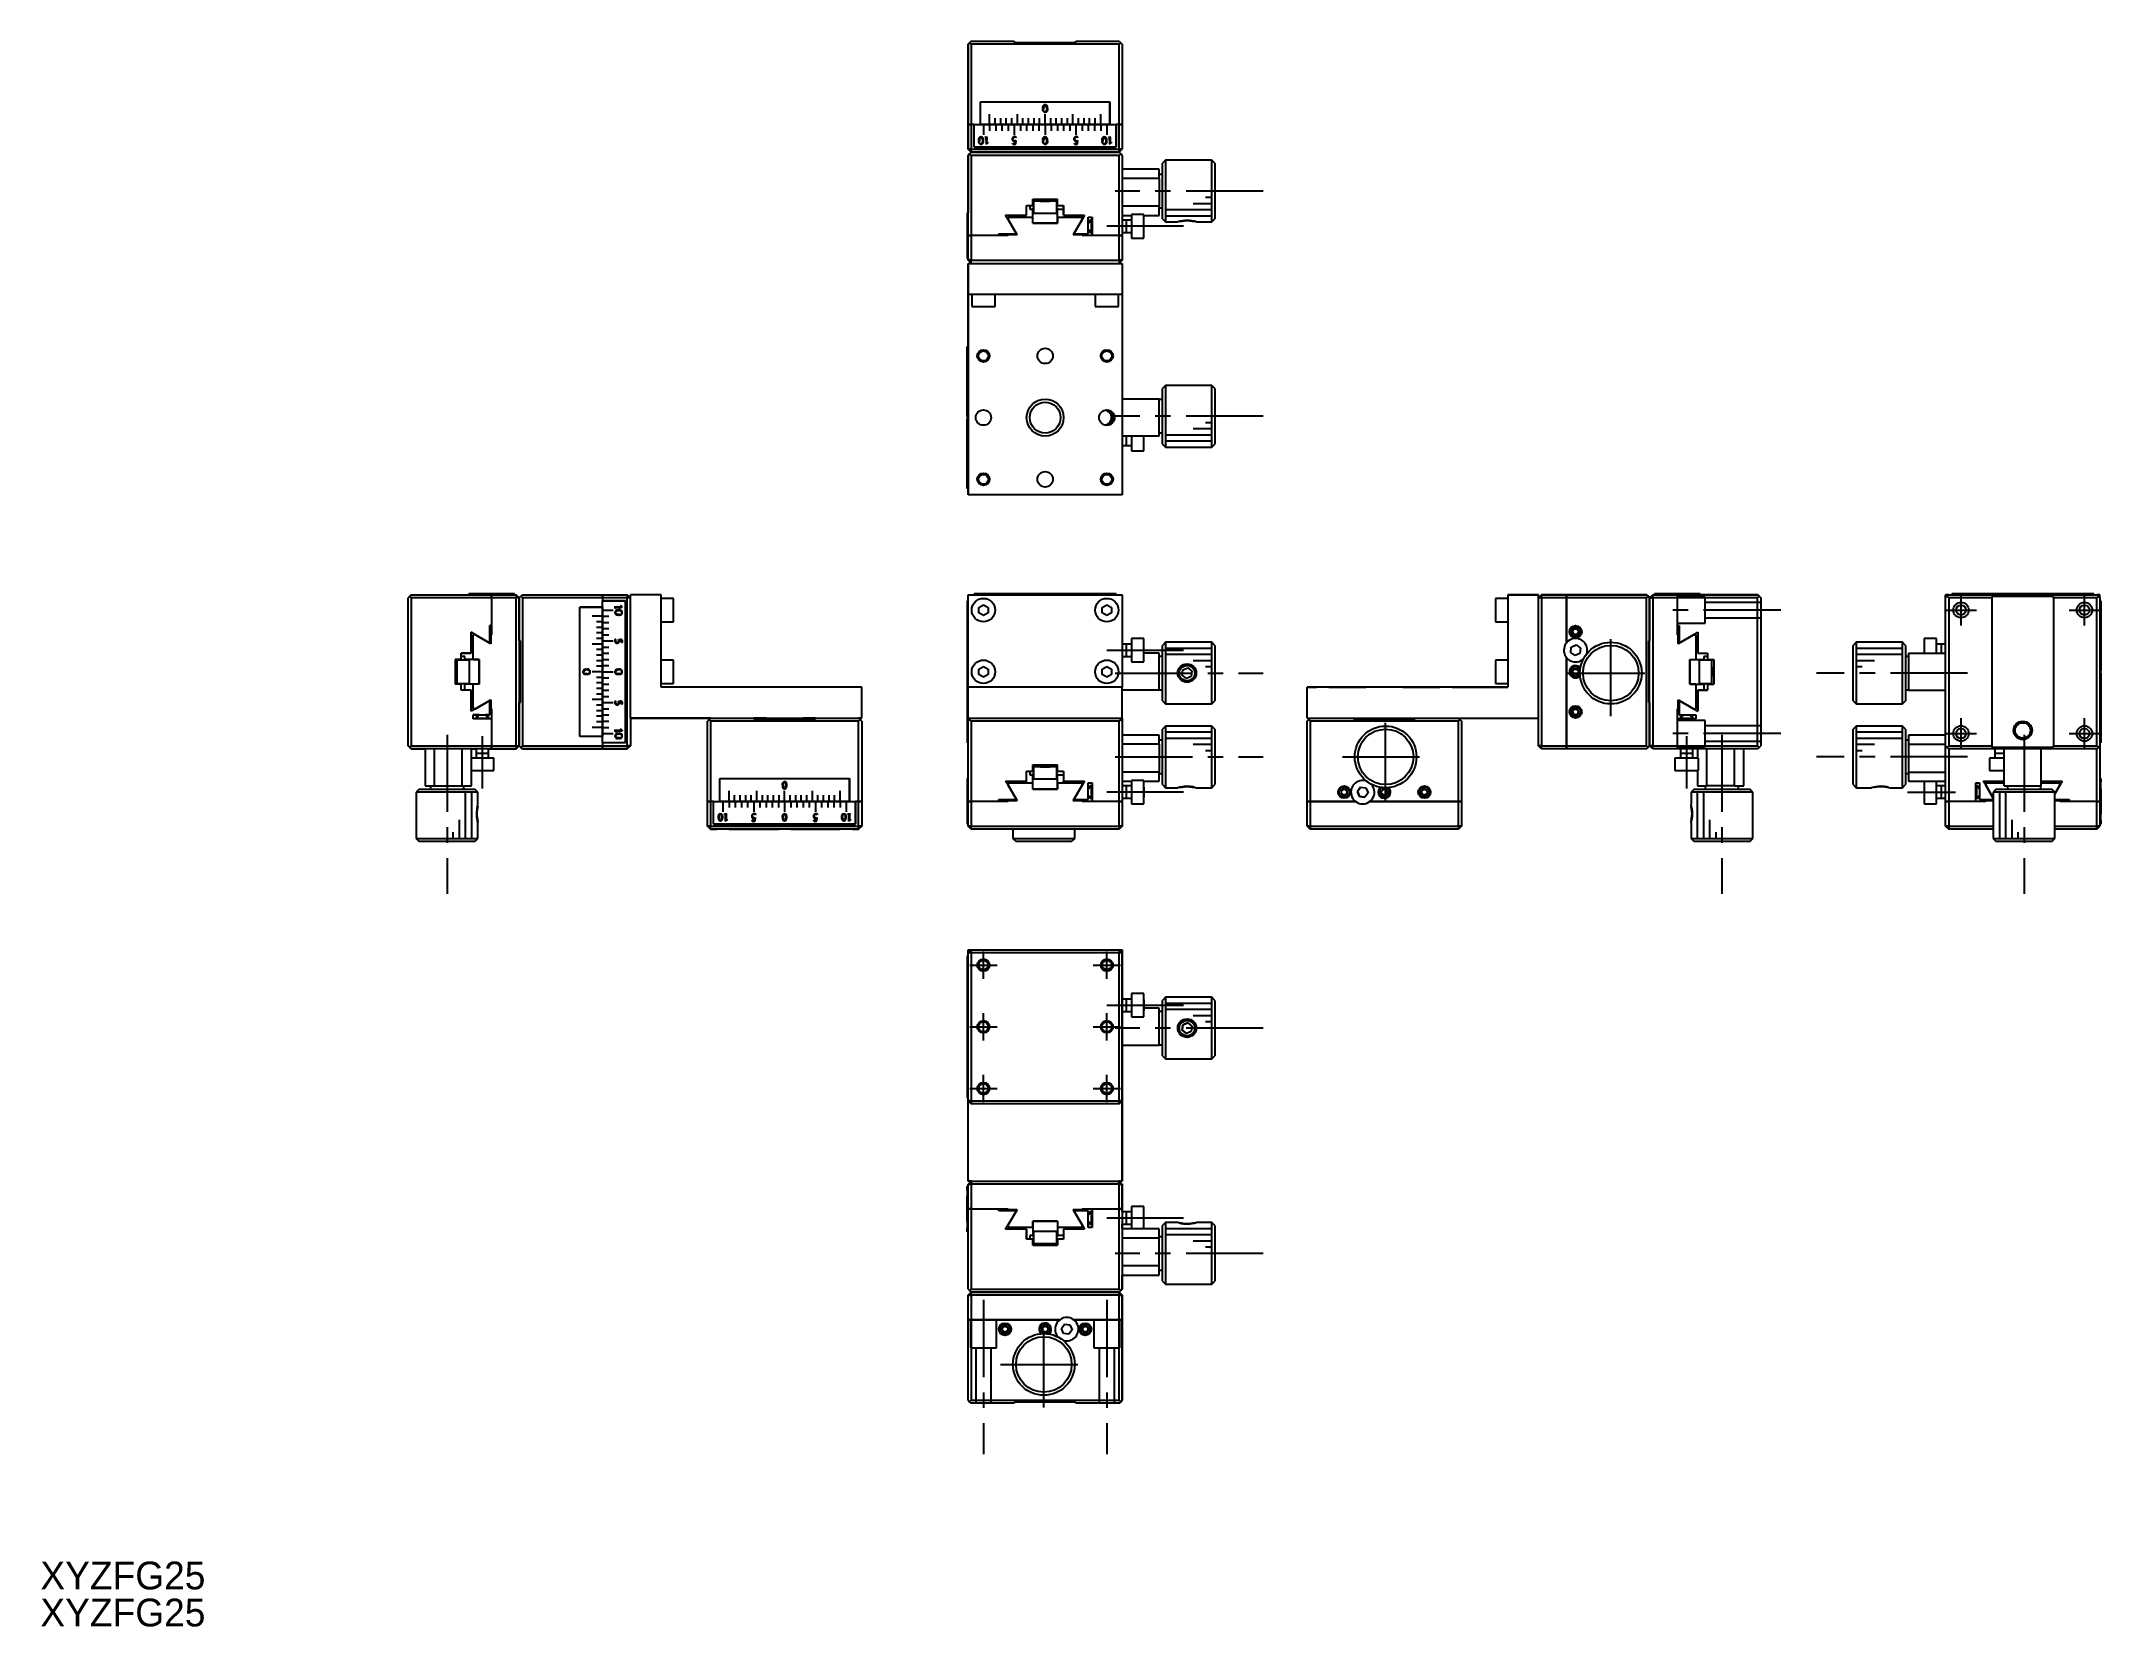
# Model space of a CAD drawing. Extents: x 62 to 396, y -18 to 239.
import ezdxf

# ---------------------------------------------------------------- set-up
doc = ezdxf.new("R2010")
doc.units = 0
doc.header["$LTSCALE"] = 10
doc.linetypes.add('CENTER', pattern=[2, 1.25, -0.25, 0.25, -0.25])
doc.linetypes.add('DASHED', pattern=[3.5, 2, -1.5])
doc.layers.get('0').update_dxf_attribs({"linetype": 'CONTINUOUS'})
doc.layers.add('CENTER', color=1, linetype='CENTER')
doc.styles.get("Standard").update_dxf_attribs({"font": 'FGP教科書体NT-M'})

msp = doc.modelspace()

# ---------------------------------------------------------------- texts
at = {"color": 7}
for p in [(61.662468, -12.213233), (61.662468, -18.213233)]:
    msp.add_text('XYZFG25', height=4.5, dxfattribs=at).set_placement(p)

# ---------------------------------------------------------------- linework, layer by layer
at = {"color": 7, "linetype": 'CONTINUOUS'}
for p, q in [((212.252794, 238.433281), (212.002794, 238.183281)), ((212.002794, 238.183281), (212.252794, 238.433281)), ((212.002794, 225.183281), (212.002794, 238.183281)), ((212.002794, 238.183281), (212.002794, 230.083281)), ((212.252794, 238.433281), (212.502794, 238.683281)), ((212.502794, 238.683281), (212.252794, 238.433281)), ((212.502794, 238.183281), (212.252794, 238.433281)), ((212.502794, 238.683281), (219.502794, 238.683281)), ((212.502794, 238.183281), (212.502794, 225.183281)), ((236.502794, 238.183281), (212.502794, 238.183281)), ((219.502794, 238.683281), (219.502794, 238.483281)), ((219.502794, 238.483281), (229.502794, 238.483281)), ((229.502794, 238.483281), (229.502794, 238.683281)), ((229.502794, 238.683281), (236.502794, 238.683281)), ((229.502794, 238.683281), (229.502794, 238.483281)), ((236.502794, 238.683281), (236.752794, 238.433281)), ((236.752794, 238.433281), (236.502794, 238.183281)), ((236.502794, 225.183281), (236.502794, 238.183281)), ((237.002794, 238.183281), (236.752794, 238.433281)), ((237.002794, 238.183281), (237.002794, 225.183281)), ((212.002794, 231.083281), (212.002794, 230.083281)), ((212.002794, 230.083281), (212.002794, 231.083281)), ((212.002794, 230.083281), (212.002794, 228.483281)), ((212.002794, 228.783281), (212.002794, 230.083281)), ((212.002794, 230.083281), (212.002794, 228.783281)), ((212.002794, 228.483281), (212.002794, 227.793793)), ((212.002794, 227.793793), (212.002794, 225.483281)), ((214.002794, 225.183281), (214.002794, 228.883281)), ((214.002794, 228.883281), (235.002794, 228.883281)), ((235.002794, 228.883281), (235.002794, 225.183281)), ((235.002794, 225.183281), (235.002794, 228.883281)), ((212.002794, 225.483281), (212.002794, 225.183281)), ((212.002794, 221.183281), (212.002794, 225.183281)), ((212.002794, 225.183281), (212.502794, 225.183281)), ((212.002794, 225.183281), (212.002794, 221.183281)), ((212.502794, 225.183281), (212.002794, 225.183281)), ((212.502794, 225.183281), (212.502794, 221.183281)), ((213.002794, 225.183281), (212.502794, 225.183281)), ((213.002794, 225.183281), (212.502794, 225.183281)), ((213.002794, 221.483281), (213.002794, 225.183281)), ((213.002794, 225.183281), (213.992794, 225.183281)), ((213.992794, 225.183281), (214.002794, 225.183281)), ((214.492794, 225.183281), (214.002794, 225.183281)), ((214.002794, 225.183281), (214.502794, 225.183281)), ((214.502794, 225.183281), (214.492794, 225.183281)), ((214.512794, 225.183281), (214.502794, 225.183281)), ((214.502794, 225.183281), (215.492794, 225.183281)), ((215.492794, 225.183281), (214.512794, 225.183281)), ((215.502794, 225.183281), (215.492794, 225.183281)), ((215.492794, 225.183281), (215.502794, 225.183281)), ((215.512794, 225.183281), (215.502794, 225.183281)), ((215.502794, 225.183281), (215.512794, 225.183281)), ((216.402794, 225.183281), (215.512794, 225.183281)), ((215.512794, 225.183281), (216.392794, 225.183281)), ((216.392794, 225.183281), (216.402794, 225.183281)), ((216.492794, 225.183281), (216.402794, 225.183281)), ((216.402794, 225.183281), (216.412794, 225.183281)), ((216.412794, 225.183281), (216.502794, 225.183281)), ((216.502794, 225.183281), (216.492794, 225.183281)), ((216.512794, 225.183281), (216.502794, 225.183281)), ((216.502794, 225.183281), (217.292794, 225.183281)), ((217.302794, 225.183281), (216.512794, 225.183281)), ((217.292794, 225.183281), (217.302794, 225.183281)), ((217.492794, 225.183281), (217.302794, 225.183281)), ((217.302794, 225.183281), (217.312794, 225.183281)), ((217.312794, 225.183281), (217.502794, 225.183281)), ((217.502794, 225.183281), (217.492794, 225.183281)), ((217.512794, 225.183281), (217.502794, 225.183281)), ((217.502794, 225.183281), (218.192794, 225.183281)), ((218.202794, 225.183281), (217.512794, 225.183281)), ((218.192794, 225.183281), (218.202794, 225.183281)), ((218.492794, 225.183281), (218.202794, 225.183281)), ((218.202794, 225.183281), (218.212794, 225.183281)), ((218.212794, 225.183281), (218.502794, 225.183281)), ((218.502794, 225.183281), (218.492794, 225.183281)), ((218.512794, 225.183281), (218.502794, 225.183281)), ((218.502794, 225.183281), (219.092794, 225.183281)), ((219.102794, 225.183281), (218.512794, 225.183281)), ((219.092794, 225.183281), (219.102794, 225.183281)), ((219.492794, 225.183281), (219.102794, 225.183281)), ((219.102794, 225.183281), (219.112794, 225.183281)), ((219.112794, 225.183281), (219.502794, 225.183281)), ((219.502794, 225.183281), (219.492794, 225.183281)), ((219.512794, 225.183281), (219.502794, 225.183281)), ((219.502794, 225.183281), (219.992794, 225.183281)), ((220.002794, 225.183281), (219.512794, 225.183281)), ((219.992794, 225.183281), (220.002794, 225.183281)), ((220.492794, 225.183281), (220.002794, 225.183281)), ((220.002794, 225.183281), (220.012794, 225.183281)), ((220.012794, 225.183281), (220.502794, 225.183281)), ((220.502794, 225.183281), (220.492794, 225.183281)), ((220.512794, 225.183281), (220.502794, 225.183281)), ((220.502794, 225.183281), (220.892794, 225.183281)), ((220.902794, 225.183281), (220.512794, 225.183281)), ((220.892794, 225.183281), (220.902794, 225.183281)), ((221.492794, 225.183281), (220.902794, 225.183281)), ((220.902794, 225.183281), (220.912794, 225.183281)), ((220.912794, 225.183281), (221.502794, 225.183281)), ((221.502794, 225.183281), (221.492794, 225.183281)), ((221.512794, 225.183281), (221.502794, 225.183281)), ((221.502794, 225.183281), (221.792794, 225.183281)), ((221.802794, 225.183281), (221.512794, 225.183281)), ((221.792794, 225.183281), (221.802794, 225.183281)), ((222.492794, 225.183281), (221.802794, 225.183281)), ((221.802794, 225.183281), (221.812794, 225.183281)), ((221.812794, 225.183281), (222.502794, 225.183281)), ((222.502794, 225.183281), (222.492794, 225.183281)), ((222.512794, 225.183281), (222.502794, 225.183281)), ((222.502794, 225.183281), (222.692794, 225.183281)), ((222.702794, 225.183281), (222.512794, 225.183281)), ((222.692794, 225.183281), (222.702794, 225.183281)), ((223.492794, 225.183281), (222.702794, 225.183281)), ((222.702794, 225.183281), (222.712794, 225.183281)), ((222.712794, 225.183281), (223.502794, 225.183281)), ((223.502794, 225.183281), (223.492794, 225.183281)), ((223.512794, 225.183281), (223.502794, 225.183281)), ((223.502794, 225.183281), (223.592794, 225.183281)), ((223.602794, 225.183281), (223.512794, 225.183281)), ((223.592794, 225.183281), (223.602794, 225.183281)), ((224.492794, 225.183281), (223.602794, 225.183281)), ((223.602794, 225.183281), (223.612794, 225.183281)), ((223.612794, 225.183281), (224.492794, 225.183281)), ((224.502794, 225.183281), (224.492794, 225.183281)), ((224.492794, 225.183281), (224.502794, 225.183281)), ((224.512794, 225.183281), (224.502794, 225.183281)), ((224.502794, 225.183281), (224.512794, 225.183281)), ((225.402794, 225.183281), (224.512794, 225.183281)), ((224.512794, 225.183281), (225.392794, 225.183281)), ((225.392794, 225.183281), (225.402794, 225.183281)), ((225.492794, 225.183281), (225.402794, 225.183281)), ((225.402794, 225.183281), (225.412794, 225.183281)), ((225.412794, 225.183281), (225.502794, 225.183281)), ((225.502794, 225.183281), (225.492794, 225.183281)), ((225.512794, 225.183281), (225.502794, 225.183281)), ((225.502794, 225.183281), (226.292794, 225.183281)), ((226.302794, 225.183281), (225.512794, 225.183281)), ((226.292794, 225.183281), (226.302794, 225.183281)), ((226.492794, 225.183281), (226.302794, 225.183281)), ((226.302794, 225.183281), (226.312794, 225.183281)), ((226.312794, 225.183281), (226.502794, 225.183281)), ((226.502794, 225.183281), (226.492794, 225.183281)), ((226.512794, 225.183281), (226.502794, 225.183281)), ((226.502794, 225.183281), (227.192794, 225.183281)), ((227.202794, 225.183281), (226.512794, 225.183281)), ((227.192794, 225.183281), (227.202794, 225.183281)), ((227.492794, 225.183281), (227.202794, 225.183281)), ((227.202794, 225.183281), (227.212794, 225.183281)), ((227.212794, 225.183281), (227.502794, 225.183281)), ((227.502794, 225.183281), (227.492794, 225.183281)), ((227.512794, 225.183281), (227.502794, 225.183281)), ((227.502794, 225.183281), (228.092794, 225.183281)), ((228.102794, 225.183281), (227.512794, 225.183281)), ((228.092794, 225.183281), (228.102794, 225.183281)), ((228.492794, 225.183281), (228.102794, 225.183281)), ((228.102794, 225.183281), (228.112794, 225.183281)), ((228.112794, 225.183281), (228.502794, 225.183281)), ((228.502794, 225.183281), (228.492794, 225.183281)), ((228.512794, 225.183281), (228.502794, 225.183281)), ((228.502794, 225.183281), (228.992794, 225.183281)), ((229.002794, 225.183281), (228.512794, 225.183281)), ((228.992794, 225.183281), (229.002794, 225.183281)), ((229.492794, 225.183281), (229.002794, 225.183281)), ((229.002794, 225.183281), (229.012794, 225.183281)), ((229.012794, 225.183281), (229.502794, 225.183281)), ((229.502794, 225.183281), (229.492794, 225.183281)), ((229.512794, 225.183281), (229.502794, 225.183281)), ((229.502794, 225.183281), (229.892794, 225.183281)), ((229.902794, 225.183281), (229.512794, 225.183281)), ((229.892794, 225.183281), (229.902794, 225.183281)), ((230.492794, 225.183281), (229.902794, 225.183281)), ((229.902794, 225.183281), (229.912794, 225.183281)), ((229.912794, 225.183281), (230.502794, 225.183281)), ((230.502794, 225.183281), (230.492794, 225.183281)), ((230.512794, 225.183281), (230.502794, 225.183281)), ((230.502794, 225.183281), (230.792794, 225.183281)), ((230.802794, 225.183281), (230.512794, 225.183281)), ((230.792794, 225.183281), (230.802794, 225.183281)), ((231.492794, 225.183281), (230.802794, 225.183281)), ((230.802794, 225.183281), (230.812794, 225.183281)), ((230.812794, 225.183281), (231.502794, 225.183281)), ((231.502794, 225.183281), (231.492794, 225.183281)), ((231.512794, 225.183281), (231.502794, 225.183281)), ((231.502794, 225.183281), (231.692794, 225.183281)), ((231.702794, 225.183281), (231.512794, 225.183281)), ((231.692794, 225.183281), (231.702794, 225.183281)), ((232.492794, 225.183281), (231.702794, 225.183281)), ((231.702794, 225.183281), (231.712794, 225.183281)), ((231.712794, 225.183281), (232.502794, 225.183281)), ((232.502794, 225.183281), (232.492794, 225.183281)), ((232.512794, 225.183281), (232.502794, 225.183281)), ((232.502794, 225.183281), (232.592794, 225.183281)), ((232.602794, 225.183281), (232.512794, 225.183281)), ((232.592794, 225.183281), (232.602794, 225.183281)), ((233.492794, 225.183281), (232.602794, 225.183281)), ((232.602794, 225.183281), (232.612794, 225.183281)), ((232.612794, 225.183281), (233.492794, 225.183281)), ((233.502794, 225.183281), (233.492794, 225.183281)), ((233.492794, 225.183281), (233.502794, 225.183281)), ((233.512794, 225.183281), (233.502794, 225.183281)), ((233.502794, 225.183281), (233.512794, 225.183281)), ((234.492794, 225.183281), (233.512794, 225.183281)), ((233.512794, 225.183281), (234.502794, 225.183281)), ((234.502794, 225.183281), (234.492794, 225.183281)), ((234.512794, 225.183281), (234.502794, 225.183281)), ((234.502794, 225.183281), (235.002794, 225.183281)), ((235.002794, 225.183281), (234.512794, 225.183281)), ((235.002794, 225.183281), (235.012794, 225.183281)), ((235.012794, 225.183281), (236.002794, 225.183281)), ((236.002794, 225.183281), (236.002794, 221.483281)), ((236.002794, 221.483281), (236.002794, 225.183281)), ((236.502794, 225.183281), (236.002794, 225.183281)), ((236.502794, 225.183281), (236.002794, 225.183281)), ((236.502794, 221.183281), (236.502794, 225.183281)), ((236.502794, 225.183281), (237.002794, 225.183281)), ((237.002794, 225.183281), (236.502794, 225.183281)), ((237.002794, 225.183281), (237.002794, 221.183281)), ((212.502794, 221.183281), (212.002794, 221.183281)), ((212.502794, 220.683281), (212.002794, 221.183281)), ((212.002794, 221.183281), (212.502794, 220.683281)), ((212.252794, 220.433281), (212.002794, 220.183281)), ((212.002794, 220.183281), (212.252794, 220.433281)), ((212.502794, 220.683281), (212.252794, 220.433281)), ((212.252794, 220.433281), (212.502794, 220.683281)), ((212.502794, 220.183281), (212.252794, 220.433281)), ((212.502794, 220.683281), (212.302794, 220.483281)), ((212.302794, 220.483281), (212.502794, 220.683281)), ((212.502794, 220.683281), (212.502794, 221.183281)), ((212.502794, 221.183281), (236.502794, 221.183281)), ((212.502794, 220.683281), (236.502794, 220.683281)), ((236.502794, 220.683281), (212.502794, 220.683281)), ((236.002794, 221.483281), (213.002794, 221.483281)), ((213.002794, 221.483281), (236.002794, 221.483281)), ((214.752831, 223.154603), (215.163287, 223.154603)), ((214.752831, 223.154603), (215.163287, 223.154603)), ((214.773447, 223.113738), (214.752831, 223.154603)), ((214.897923, 223.076531), (214.773447, 223.113738)), ((214.977551, 222.008375), (214.960748, 221.994036)), ((215.010038, 222.040637), (214.977551, 222.008375)), ((215.062081, 222.089627), (215.010038, 222.040637)), ((215.034235, 223.082012), (215.019, 222.132945)), ((215.019, 222.132945), (215.176506, 222.241832)), ((215.163287, 223.154603), (215.034235, 223.082012)), ((215.137551, 222.154148), (215.062081, 222.089627)), ((215.18011, 222.188959), (215.137551, 222.154148)), ((215.176506, 222.241832), (215.242152, 222.278128)), ((215.19896, 222.203162), (215.18011, 222.188959)), ((215.237888, 222.225962), (215.19896, 222.203162)), ((215.259328, 222.24122), (215.237888, 222.225962)), ((215.242152, 222.278128), (215.249545, 222.276224)), ((215.249545, 222.276224), (215.257387, 222.270511)), ((215.257387, 222.270511), (215.263436, 222.263005)), ((215.263921, 222.247617), (215.259328, 222.24122)), ((215.263436, 222.263005), (215.265453, 222.255723)), ((215.265453, 222.255723), (215.263921, 222.247617)), ((219.234833, 221.994036), (219.254549, 222.118606)), ((219.237521, 221.983281), (219.234833, 221.994036)), ((219.237521, 221.983281), (219.234833, 221.994036)), ((219.295774, 222.00479), (219.237521, 221.983281)), ((219.254549, 222.118606), (219.34491, 222.124655)), ((219.34491, 222.124655), (219.416087, 222.126672)), ((219.416087, 222.126672), (219.462935, 222.125946)), ((219.462935, 222.125946), (219.512458, 222.12377)), ((219.512458, 222.12377), (219.534557, 222.122586)), ((219.534557, 222.122586), (219.545489, 222.122191)), ((219.545489, 222.122191), (219.629161, 222.12331)), ((219.629161, 222.12331), (219.662402, 222.126669)), ((219.662402, 222.126669), (219.665374, 222.129894)), ((219.665374, 222.129894), (219.667151, 222.135585)), ((219.667151, 222.135585), (219.674213, 222.222531)), ((219.674213, 222.222531), (219.690504, 222.454678)), ((219.703541, 222.585522), (219.732219, 222.59538)), ((219.743869, 222.592691), (219.728144, 222.368615)), ((219.728144, 222.368615), (219.730356, 222.325626)), ((219.732219, 222.59538), (219.743869, 222.592691)), ((219.732219, 222.59538), (219.743869, 222.592691)), ((219.811505, 223.122658), (219.769859, 223.024655)), ((229.234833, 221.994036), (229.254549, 222.118606)), ((229.237521, 221.983281), (229.234833, 221.994036)), ((229.237521, 221.983281), (229.234833, 221.994036)), ((229.295774, 222.00479), (229.237521, 221.983281)), ((229.254549, 222.118606), (229.34491, 222.124655)), ((229.34491, 222.124655), (229.416087, 222.126672)), ((229.416087, 222.126672), (229.462935, 222.125946)), ((229.462935, 222.125946), (229.512458, 222.12377)), ((229.512458, 222.12377), (229.534557, 222.122586)), ((229.534557, 222.122586), (229.545489, 222.122191)), ((229.545489, 222.122191), (229.629161, 222.12331)), ((229.629161, 222.12331), (229.662402, 222.126669)), ((229.662402, 222.126669), (229.665374, 222.129894)), ((229.665374, 222.129894), (229.667151, 222.135585)), ((229.667151, 222.135585), (229.674213, 222.222531)), ((229.674213, 222.222531), (229.690504, 222.454678)), ((229.703541, 222.585522), (229.732219, 222.59538)), ((229.743869, 222.592691), (229.728144, 222.368615)), ((229.728144, 222.368615), (229.730356, 222.325626)), ((229.732219, 222.59538), (229.743869, 222.592691)), ((229.732219, 222.59538), (229.743869, 222.592691)), ((229.811505, 223.122658), (229.769859, 223.024655)), ((234.752831, 223.154603), (235.163287, 223.154603)), ((234.752831, 223.154603), (235.163287, 223.154603)), ((234.773447, 223.113738), (234.752831, 223.154603)), ((234.897923, 223.076531), (234.773447, 223.113738)), ((234.977551, 222.008375), (234.960748, 221.994036)), ((235.010038, 222.040638), (234.977551, 222.008375)), ((235.062081, 222.089627), (235.010038, 222.040638)), ((235.034235, 223.082012), (235.019, 222.132945)), ((235.019, 222.132945), (235.176506, 222.241832)), ((235.163287, 223.154603), (235.034235, 223.082012)), ((235.137551, 222.154148), (235.062081, 222.089627)), ((235.18011, 222.188959), (235.137551, 222.154148)), ((235.176506, 222.241832), (235.242152, 222.278128)), ((235.19896, 222.203162), (235.18011, 222.188959)), ((235.237888, 222.225962), (235.19896, 222.203162)), ((235.259328, 222.24122), (235.237888, 222.225962)), ((235.242152, 222.278128), (235.249545, 222.276224)), ((235.249545, 222.276224), (235.257387, 222.270511)), ((235.257387, 222.270511), (235.263436, 222.263005)), ((235.263921, 222.247617), (235.259328, 222.24122)), ((235.263436, 222.263005), (235.265453, 222.255723)), ((235.265453, 222.255723), (235.263921, 222.247617)), ((236.502794, 220.683281), (236.502794, 221.183281)), ((237.002794, 221.183281), (236.502794, 221.183281)), ((236.502794, 220.683281), (237.002794, 221.183281)), ((236.752794, 220.433281), (236.502794, 220.683281)), ((236.752794, 220.433281), (236.502794, 220.183281)), ((237.002794, 220.183281), (236.752794, 220.433281)), ((212.002794, 207.183281), (212.002794, 220.183281)), ((212.002794, 220.183281), (212.002794, 210.883281)), ((212.502794, 220.183281), (212.502794, 207.183281)), ((236.502794, 220.183281), (212.502794, 220.183281)), ((236.502794, 207.183281), (236.502794, 220.183281)), ((237.002794, 220.183281), (237.002794, 207.183281)), ((243.002794, 217.933281), (237.002794, 217.933281)), ((243.002794, 216.433281), (243.002794, 217.933281)), ((243.502794, 217.095413), (243.002794, 217.095413)), ((244.002794, 219.395413), (243.502794, 218.895413)), ((243.502794, 209.895413), (243.502794, 218.895413)), ((243.502794, 217.095413), (243.502794, 218.895413)), ((244.002794, 219.395413), (244.002794, 209.395413)), ((251.502794, 219.395413), (244.002794, 219.395413)), ((251.502794, 209.395413), (251.502794, 219.395413)), ((252.002794, 218.895413), (251.502794, 219.395413)), ((252.002794, 218.895413), (252.002794, 209.895413)), ((243.002794, 216.433281), (237.002794, 216.433281)), ((243.002794, 216.433281), (243.002794, 211.933281)), ((212.002794, 210.883281), (211.852794, 210.883281)), ((211.852794, 210.883281), (211.852794, 207.183281)), ((218.104718, 210.483281), (221.502794, 210.483281)), ((218.502794, 209.793793), (218.104718, 210.483281)), ((221.502794, 212.083281), (222.502794, 212.083281)), ((221.502794, 210.483281), (221.502794, 212.083281)), ((222.002794, 212.083281), (222.002794, 211.487913)), ((222.002794, 212.083281), (222.002794, 211.487913)), ((222.002794, 211.487913), (222.602794, 211.487913)), ((222.502794, 213.083281), (226.502794, 213.083281)), ((222.502794, 212.083281), (222.502794, 213.083281)), ((222.502794, 212.083281), (222.502794, 213.083281)), ((222.502794, 212.083281), (222.602794, 212.083281)), ((222.502794, 210.783281), (222.502794, 211.683281)), ((222.502794, 211.683281), (222.602794, 211.683281)), ((222.502794, 210.783281), (222.502794, 211.487913)), ((222.502794, 210.183281), (222.502794, 210.783281)), ((226.502794, 210.783281), (222.502794, 210.783281)), ((222.502794, 210.183281), (222.502794, 210.783281)), ((226.402794, 212.783281), (222.602794, 212.783281)), ((226.402794, 212.783281), (222.602794, 212.783281)), ((222.602794, 212.783281), (222.602794, 210.783281)), ((223.752794, 212.783281), (224.502794, 212.783281)), ((224.502794, 212.783281), (223.752794, 212.783281)), ((224.036491, 213.057353), (223.999917, 213.083281)), ((224.074428, 213.033248), (224.036491, 213.057353)), ((224.113614, 213.0111), (224.074428, 213.033248)), ((224.143026, 212.996202), (224.113614, 213.0111)), ((224.173071, 212.982421), (224.143026, 212.996202)), ((224.203685, 212.969803), (224.173071, 212.982421)), ((224.234802, 212.958394), (224.203685, 212.969803)), ((224.267648, 212.947848), (224.234802, 212.958394)), ((224.300993, 212.938655), (224.267648, 212.947848)), ((224.334741, 212.930849), (224.300993, 212.938655)), ((224.368798, 212.924465), (224.334741, 212.930849)), ((224.402051, 212.919658), (224.368798, 212.924465)), ((224.435534, 212.916211), (224.402051, 212.919658)), ((224.469147, 212.914134), (224.435534, 212.916211)), ((224.502794, 212.913439), (224.469147, 212.914134)), ((224.537576, 212.914182), (224.502794, 212.913439)), ((225.252794, 212.783281), (224.502794, 212.783281)), ((224.502794, 212.783281), (225.252794, 212.783281)), ((224.57232, 212.916401), (224.537576, 212.914182)), ((224.60692, 212.920085), (224.57232, 212.916401)), ((224.641267, 212.925219), (224.60692, 212.920085)), ((224.674276, 212.931573), (224.641267, 212.925219)), ((224.706987, 212.939264), (224.674276, 212.931573)), ((224.739314, 212.948259), (224.706987, 212.939264)), ((224.77117, 212.958526), (224.739314, 212.948259)), ((224.803015, 212.970237), (224.77117, 212.958526)), ((224.834332, 212.983214), (224.803015, 212.970237)), ((224.86505, 212.997408), (224.834332, 212.983214)), ((224.895101, 213.01277), (224.86505, 212.997408)), ((224.933182, 213.034464), (224.895101, 213.01277)), ((224.970072, 213.058009), (224.933182, 213.034464)), ((225.005671, 213.083281), (224.970072, 213.058009)), ((226.402794, 210.783281), (226.402794, 212.783281)), ((226.402794, 212.083281), (226.502794, 212.083281)), ((226.402794, 211.683281), (226.502794, 211.683281)), ((226.502794, 212.083281), (226.502794, 213.083281)), ((226.502794, 212.083281), (226.502794, 213.083281)), ((226.502794, 212.083281), (227.502794, 212.083281)), ((226.502794, 210.783281), (226.502794, 211.683281)), ((226.502794, 211.487913), (227.502794, 211.487913)), ((226.502794, 210.183281), (226.502794, 210.783281)), ((227.502794, 212.083281), (227.502794, 210.483281)), ((227.502794, 210.833281), (227.502794, 212.083281)), ((227.502794, 210.483281), (227.502794, 211.487913)), ((227.502794, 210.833281), (227.502794, 211.487913)), ((227.502794, 210.483281), (230.90087, 210.483281)), ((230.90087, 210.483281), (230.502794, 209.793793)), ((230.502794, 209.793793), (230.90087, 210.483281)), ((243.002794, 211.933281), (237.002794, 211.933281)), ((237.002794, 210.433281), (238.502794, 210.433281)), ((238.502794, 210.583281), (238.502794, 207.919062)), ((240.502794, 210.583281), (238.502794, 210.583281)), ((240.502794, 207.919062), (240.502794, 210.583281)), ((240.502794, 210.433281), (243.002794, 210.433281)), ((243.002794, 210.433281), (243.002794, 211.933281)), ((243.002794, 211.695413), (243.502794, 211.695413)), ((243.502794, 209.895413), (243.502794, 211.695413)), ((212.002794, 207.183281), (211.852794, 207.183281)), ((211.852794, 207.183281), (211.852794, 203.483281)), ((212.002794, 203.183281), (212.002794, 207.183281)), ((212.002794, 207.183281), (212.502794, 207.183281)), ((212.502794, 207.183281), (212.002794, 207.183281)), ((212.502794, 207.183281), (212.502794, 203.183281)), ((217.002794, 207.183281), (212.502794, 207.183281)), ((217.002794, 207.183281), (212.502794, 207.183281)), ((217.002794, 207.483281), (219.836768, 207.483281)), ((217.002794, 207.183281), (217.002794, 207.483281)), ((218.502794, 207.183281), (217.002794, 207.183281)), ((218.502794, 210.183281), (218.502794, 209.793793)), ((218.502794, 210.183281), (222.502794, 210.183281)), ((218.502794, 209.793793), (218.502794, 210.183281)), ((218.502794, 209.793793), (219.836768, 207.483281)), ((219.836768, 207.483281), (218.502794, 209.793793)), ((218.502794, 207.283281), (218.502794, 207.183281)), ((219.952239, 207.283281), (218.502794, 207.283281)), ((218.502794, 207.183281), (218.502794, 207.283281)), ((219.836768, 207.483281), (219.952239, 207.283281)), ((219.952239, 207.283281), (219.836768, 207.483281)), ((222.502794, 209.183281), (222.502794, 210.183281)), ((222.502794, 209.183281), (222.502794, 210.183281)), ((222.502794, 209.183281), (226.502794, 209.183281)), ((226.502794, 209.183281), (222.502794, 209.183281)), ((226.502794, 209.183281), (226.502794, 210.183281)), ((226.502794, 210.183281), (226.502794, 209.183281)), ((226.502794, 210.183281), (230.502794, 210.183281)), ((229.053349, 207.283281), (229.168819, 207.483281)), ((230.502794, 207.283281), (229.053349, 207.283281)), ((229.168819, 207.483281), (230.502794, 209.793793)), ((230.502794, 209.793793), (229.168819, 207.483281)), ((229.168819, 207.483281), (231.502794, 207.483281)), ((230.502794, 209.793793), (230.502794, 210.183281)), ((230.502794, 207.183281), (230.502794, 207.283281)), ((232.102794, 207.183281), (230.502794, 207.183281)), ((231.502794, 210.183281), (232.102794, 210.183281)), ((231.502794, 207.483281), (231.502794, 210.183281)), ((231.802794, 209.483281), (231.502794, 209.183281)), ((231.502794, 208.183281), (231.802794, 207.883281)), ((231.770743, 209.45123), (231.770743, 209.683286)), ((231.770743, 209.45123), (231.770743, 209.683281)), ((232.002794, 209.683281), (231.770743, 209.683281)), ((231.770743, 207.683276), (231.770743, 207.915332)), ((231.770743, 207.683281), (231.770743, 207.915332)), ((231.770743, 207.683281), (232.002794, 207.683281)), ((232.002794, 209.683281), (231.802794, 209.483281)), ((231.802794, 207.883281), (232.002794, 207.683281)), ((232.002794, 207.683281), (232.002794, 209.683281)), ((232.102775, 209.683281), (232.002794, 209.683281)), ((232.002794, 207.683281), (232.102775, 207.683281)), ((232.102794, 210.183281), (232.102794, 207.183281)), ((232.102794, 209.683281), (232.102794, 210.183281)), ((232.102794, 207.183281), (232.102794, 207.683286)), ((236.502794, 207.183281), (232.102794, 207.183281)), ((236.502794, 207.183281), (232.102794, 207.183281)), ((236.502794, 203.183281), (236.502794, 207.183281)), ((236.502794, 207.183281), (237.002794, 207.183281)), ((237.002794, 207.183281), (236.502794, 207.183281)), ((237.002794, 207.183281), (237.002794, 203.183281)), ((237.702794, 209.683281), (237.002813, 209.683281)), ((237.002813, 207.683281), (237.702794, 207.683281)), ((237.702794, 209.683281), (237.697794, 209.683281)), ((237.697794, 207.683281), (237.702794, 207.683281)), ((237.702794, 208.683281), (237.702794, 209.683286)), ((237.707794, 209.683281), (237.702794, 209.683281)), ((238.502794, 209.683281), (237.702794, 209.683281)), ((237.702794, 208.515871), (237.702794, 208.683281)), ((237.702794, 208.350947), (237.702794, 208.515871)), ((237.702794, 208.324912), (237.702794, 208.350947)), ((237.702794, 208.210905), (237.702794, 208.324912)), ((237.702794, 207.683276), (237.702794, 208.210905)), ((237.702794, 207.683281), (237.707794, 207.683281)), ((237.702794, 207.683281), (238.502794, 207.683281)), ((238.502794, 207.919062), (238.502794, 206.783281)), ((240.502794, 206.783281), (240.502794, 207.919062)), ((243.502794, 209.895413), (244.002794, 209.395413)), ((244.002794, 209.395413), (246.002799, 209.395413)), ((246.002799, 209.395413), (246.003033, 209.395413)), ((246.003033, 209.395413), (246.003249, 209.395413)), ((247.502794, 209.554184), (246.252794, 209.395413)), ((247.499167, 209.554183), (247.536896, 209.554064)), ((248.752794, 209.395413), (247.502794, 209.554184)), ((249.002789, 209.395413), (251.502794, 209.395413)), ((251.502794, 209.395413), (252.002794, 209.895413)), ((238.502794, 206.783281), (240.502794, 206.783281)), ((212.002794, 203.483281), (211.852794, 203.483281)), ((212.002794, 203.483281), (211.852794, 203.483281)), ((212.002794, 203.483281), (212.002794, 203.183281)), ((212.502794, 202.683281), (212.002794, 203.183281)), ((212.502794, 203.183281), (212.002794, 203.183281)), ((212.502794, 202.683281), (212.002794, 203.183281)), ((212.002794, 202.683281), (212.002794, 197.683281)), ((212.002794, 197.683281), (212.002794, 202.683281)), ((212.002794, 202.683281), (237.002794, 202.683281)), ((212.502794, 202.683281), (212.502794, 203.183281)), ((212.502794, 203.183281), (236.502794, 203.183281)), ((236.502794, 203.183281), (236.502794, 202.683281)), ((237.002794, 203.183281), (236.502794, 203.183281)), ((237.002794, 203.183281), (236.502794, 202.683281)), ((237.002794, 202.683281), (237.002794, 197.683281)), ((212.002794, 197.683281), (212.002794, 165.183281)), ((212.002794, 165.183281), (212.002794, 197.683281)), ((212.002794, 197.683281), (237.002794, 197.683281)), ((212.602794, 197.683281), (212.602794, 195.683281)), ((216.402794, 195.683281), (216.402794, 197.683281)), ((232.602794, 197.683281), (232.602794, 195.683281)), ((236.402794, 195.683281), (236.402794, 197.683281)), ((237.002794, 197.683281), (237.002794, 165.183281)), ((212.602794, 195.683281), (216.402794, 195.683281)), ((232.602794, 195.683281), (236.402794, 195.683281)), ((211.852794, 188.312223), (211.852794, 189.183281)), ((211.852794, 189.183281), (211.852794, 188.193281)), ((212.002794, 189.183281), (211.852794, 189.183281)), ((211.852794, 188.44594), (211.852794, 188.185532)), ((211.852794, 188.31218), (211.852794, 188.44594)), ((211.852794, 188.311984), (211.852794, 188.312155)), ((211.852794, 188.193281), (211.852794, 188.183281)), ((211.852794, 188.185532), (211.852794, 188.18184)), ((211.852794, 187.693281), (211.852794, 188.183281)), ((211.852794, 188.183281), (211.852794, 167.183281)), ((212.002794, 188.183281), (211.852794, 188.183281)), ((211.852794, 187.683281), (211.852794, 187.693281)), ((211.852794, 187.673281), (211.852794, 187.683281)), ((211.852794, 186.693281), (211.852794, 187.673281)), ((211.852794, 186.683281), (211.852794, 186.693281)), ((211.852794, 186.673281), (211.852794, 186.683281)), ((211.852794, 185.783281), (211.852794, 186.673281)), ((211.852794, 185.693281), (211.852794, 185.783281)), ((211.852794, 185.683281), (211.852794, 185.693281)), ((211.852794, 185.673281), (211.852794, 185.683281)), ((211.852794, 184.883281), (211.852794, 185.673281)), ((211.852794, 184.693281), (211.852794, 184.883281)), ((211.852794, 184.683281), (211.852794, 184.693281)), ((211.852794, 184.673281), (211.852794, 184.683281)), ((211.852794, 183.983281), (211.852794, 184.673281)), ((211.852794, 183.693281), (211.852794, 183.983281)), ((211.852794, 183.683281), (211.852794, 183.693281)), ((211.852794, 183.673281), (211.852794, 183.683281)), ((211.852794, 183.083281), (211.852794, 183.673281)), ((211.852794, 182.693281), (211.852794, 183.083281)), ((211.852794, 182.683281), (211.852794, 182.693281)), ((211.852794, 182.673281), (211.852794, 182.683281)), ((211.852794, 182.183281), (211.852794, 182.673281)), ((211.852794, 181.693281), (211.852794, 182.183281)), ((211.852794, 181.683281), (211.852794, 181.693281)), ((211.852794, 181.673281), (211.852794, 181.683281)), ((211.852794, 181.283281), (211.852794, 181.673281)), ((211.852794, 180.693281), (211.852794, 181.283281)), ((211.852794, 180.683281), (211.852794, 180.693281)), ((211.852794, 180.673281), (211.852794, 180.683281)), ((211.852794, 180.383281), (211.852794, 180.673281)), ((211.852794, 179.693281), (211.852794, 180.383281)), ((243.002794, 180.683281), (237.002794, 180.683281)), ((243.002794, 174.683281), (243.002794, 180.683281)), ((243.502794, 180.595413), (243.002794, 180.595413)), ((244.002794, 182.895413), (243.502794, 182.395413)), ((243.502794, 180.595413), (243.502794, 182.395413)), ((243.502794, 177.895413), (243.502794, 182.395413)), ((244.002794, 182.895413), (244.002794, 177.895413)), ((251.502794, 182.895413), (244.002794, 182.895413)), ((251.502794, 172.895413), (251.502794, 182.895413)), ((252.002794, 182.395413), (251.502794, 182.895413)), ((252.002794, 182.395413), (252.002794, 173.395413)), ((211.852794, 179.683281), (211.852794, 179.693281)), ((211.852794, 179.673281), (211.852794, 179.683281)), ((211.852794, 179.483281), (211.852794, 179.673281)), ((211.852794, 178.693281), (211.852794, 179.483281)), ((211.852794, 178.683281), (211.852794, 178.693281)), ((211.852794, 178.673281), (211.852794, 178.683281)), ((211.852794, 178.583281), (211.852794, 178.673281)), ((211.852794, 177.918795), (211.852794, 178.583281)), ((211.852794, 178.052512), (211.852794, 177.314051)), ((211.852794, 177.918752), (211.852794, 178.052512)), ((211.852794, 177.918556), (211.852794, 177.918727)), ((211.852794, 176.783281), (211.852794, 177.452064)), ((211.852794, 177.314051), (211.852794, 177.452064)), ((243.502794, 173.395413), (243.502794, 177.895413)), ((244.002794, 177.895413), (244.002794, 172.895413)), ((211.852794, 176.693281), (211.852794, 176.783281)), ((211.852794, 176.683281), (211.852794, 176.693281)), ((211.852794, 176.673281), (211.852794, 176.683281)), ((211.852794, 175.883281), (211.852794, 176.673281)), ((211.852794, 175.693281), (211.852794, 175.883281)), ((211.852794, 175.683281), (211.852794, 175.693281)), ((211.852794, 175.673281), (211.852794, 175.683281)), ((211.852794, 174.983281), (211.852794, 175.673281)), ((211.852794, 174.693281), (211.852794, 174.983281)), ((211.852794, 174.683281), (211.852794, 174.693281)), ((211.852794, 174.673281), (211.852794, 174.683281)), ((211.852794, 174.083281), (211.852794, 174.673281)), ((211.852794, 173.693281), (211.852794, 174.083281)), ((211.852794, 173.683281), (211.852794, 173.693281)), ((211.852794, 173.673281), (211.852794, 173.683281)), ((211.852794, 173.183281), (211.852794, 173.673281)), ((243.002794, 174.683281), (237.002794, 174.683281)), ((237.702794, 174.183281), (237.702794, 174.683281)), ((237.702794, 173.183276), (237.702794, 174.183281)), ((238.502794, 174.683281), (238.502794, 173.183281)), ((238.502794, 174.683281), (238.502794, 173.183281)), ((238.502794, 174.683281), (238.502794, 172.283281)), ((240.502794, 172.283281), (240.502794, 174.683281)), ((243.002794, 175.195413), (243.502794, 175.195413)), ((243.502794, 173.395413), (243.502794, 175.196368)), ((211.852794, 172.693281), (211.852794, 173.183281)), ((211.852794, 172.683281), (211.852794, 172.693281)), ((211.852794, 172.673281), (211.852794, 172.683281)), ((211.852794, 172.283281), (211.852794, 172.673281)), ((211.852794, 171.693281), (211.852794, 172.283281)), ((211.852794, 171.683281), (211.852794, 171.693281)), ((211.852794, 171.673281), (211.852794, 171.683281)), ((211.852794, 171.383281), (211.852794, 171.673281)), ((211.852794, 170.693281), (211.852794, 171.383281)), ((211.852794, 170.683281), (211.852794, 170.693281)), ((211.852794, 170.673281), (211.852794, 170.683281)), ((211.852794, 170.483281), (211.852794, 170.673281)), ((211.852794, 169.693281), (211.852794, 170.483281)), ((237.002794, 173.183281), (237.702794, 173.183281)), ((237.697794, 173.183281), (237.702794, 173.183281)), ((237.702794, 173.183281), (237.707794, 173.183281)), ((237.702794, 173.183281), (238.502794, 173.183281)), ((238.502794, 173.183281), (238.502794, 172.44375)), ((238.502794, 172.44375), (238.502794, 172.283281)), ((238.502794, 172.283281), (240.502794, 172.283281)), ((243.502794, 173.395413), (244.002794, 172.895413)), ((244.002794, 172.895413), (251.502794, 172.895413)), ((251.502794, 172.895413), (252.002794, 173.395413)), ((211.852794, 169.683281), (211.852794, 169.693281)), ((211.852794, 169.673281), (211.852794, 169.683281)), ((211.852794, 169.583281), (211.852794, 169.673281)), ((211.852794, 168.693281), (211.852794, 169.583281)), ((211.852794, 168.683281), (211.852794, 168.693281)), ((211.852794, 168.673281), (211.852794, 168.683281)), ((211.852794, 167.693281), (211.852794, 168.673281)), ((211.852794, 167.683281), (211.852794, 167.693281)), ((211.852794, 167.673281), (211.852794, 167.683281)), ((211.852794, 167.183281), (211.852794, 167.673281)), ((212.002794, 167.183281), (211.852794, 167.183281)), ((212.002794, 167.183281), (211.852794, 167.183281)), ((211.852794, 167.183281), (211.852794, 167.173281)), ((211.852794, 166.920623), (211.852794, 167.177149)), ((211.852794, 167.173281), (211.852794, 167.022788)), ((211.852794, 167.173281), (211.852794, 166.183281)), ((211.852794, 167.167075), (211.852794, 167.173281)), ((211.852794, 167.167075), (211.852794, 167.160014)), ((211.852794, 167.166179), (211.852794, 167.167075)), ((211.852794, 167.16552), (211.852794, 167.167075)), ((211.852794, 167.160802), (211.852794, 167.166179)), ((211.852794, 167.160802), (211.852794, 167.166179)), ((211.852794, 167.166176), (211.852794, 167.16552)), ((211.852794, 166.183281), (211.852794, 167.160802)), ((211.852794, 167.15184), (211.852794, 167.160801)), ((211.852794, 167.160014), (211.852794, 166.920623)), ((211.852794, 167.021893), (211.852794, 167.15184)), ((211.852794, 167.022788), (211.852794, 167.021893)), ((212.002794, 166.183281), (211.852794, 166.183281)), ((212.002794, 166.183281), (211.852794, 166.183281)), ((237.002794, 165.183281), (212.002794, 165.183281)), ((121.531697, 148.738172), (121.281697, 148.488172)), ((121.281697, 124.488172), (121.281697, 148.488172)), ((121.781697, 148.988172), (121.531697, 148.738172)), ((121.531697, 148.738172), (121.781697, 148.488172)), ((121.781697, 148.988172), (134.781697, 148.988172)), ((121.781697, 148.488172), (121.781697, 124.488172)), ((134.781697, 148.488172), (121.781697, 148.488172)), ((131.081697, 149.138172), (131.623818, 149.138172)), ((134.781697, 149.138172), (131.081697, 149.138172)), ((131.081697, 148.988172), (131.081697, 149.138172)), ((131.081697, 148.988172), (131.081697, 149.138172)), ((132.17856, 149.138172), (131.586178, 149.138172)), ((131.586178, 149.138172), (131.623757, 149.138172)), ((132.781697, 149.138172), (132.17856, 149.138172)), ((132.741368, 149.138172), (134.781697, 149.138172)), ((132.74139, 149.138172), (132.781697, 149.138172)), ((134.781697, 148.988172), (134.781697, 149.138172)), ((134.781697, 149.138172), (135.781697, 149.138172)), ((134.781697, 149.138172), (135.781697, 149.138172)), ((134.781697, 149.138172), (136.819337, 149.138172)), ((138.481697, 149.138172), (134.781697, 149.138172)), ((134.781697, 148.988172), (138.781697, 148.988172)), ((134.781697, 148.488172), (134.781697, 148.988172)), ((134.781697, 148.988172), (134.781697, 148.488172)), ((134.781697, 148.488172), (134.781697, 143.988172)), ((138.781697, 148.488172), (134.781697, 148.488172)), ((134.781697, 148.488172), (134.781697, 143.988172)), ((135.781697, 149.138172), (136.481697, 149.138172)), ((136.819333, 149.138172), (136.781697, 149.138172)), ((137.374079, 149.138172), (136.781697, 149.138172)), ((136.819333, 149.138172), (136.781697, 149.138172)), ((136.781697, 149.138172), (136.819276, 149.138172)), ((136.781697, 149.138172), (136.819276, 149.138172)), ((136.781697, 149.138172), (136.819293, 149.138172)), ((136.783912, 149.138172), (136.825149, 149.138172)), ((136.820107, 149.138172), (136.783912, 149.138172)), ((136.783912, 149.138172), (136.825149, 149.138172)), ((136.819242, 149.138172), (136.783912, 149.138172)), ((136.810375, 149.138172), (136.819358, 149.138172)), ((136.810375, 149.138172), (136.819358, 149.138172)), ((136.819353, 149.138172), (136.810375, 149.138172)), ((136.819333, 149.138172), (136.810375, 149.138172)), ((137.977216, 149.138172), (137.374079, 149.138172)), ((137.971839, 149.138172), (137.71719, 149.138172)), ((137.89703, 149.138172), (137.970943, 149.138172)), ((137.89703, 149.138172), (137.970943, 149.138172)), ((137.977216, 149.138172), (137.935006, 149.138172)), ((137.977216, 149.138172), (137.935006, 149.138172)), ((137.936852, 149.138172), (137.948542, 149.138172)), ((137.94868, 149.138172), (137.936856, 149.138172)), ((137.970943, 149.138172), (137.936856, 149.138172)), ((137.936887, 149.138172), (137.948538, 149.138172)), ((137.936898, 149.138172), (137.948542, 149.138172)), ((137.936909, 149.138172), (137.977216, 149.138172)), ((137.936909, 149.138172), (137.977216, 149.138172)), ((137.936909, 149.138172), (137.977216, 149.138172)), ((137.971839, 149.138172), (137.941301, 149.138172)), ((137.948538, 149.138172), (138.481697, 149.138172)), ((137.948538, 149.138172), (137.960188, 149.138172)), ((137.952571, 149.138172), (137.948538, 149.138172)), ((137.948538, 149.138172), (137.960188, 149.138172)), ((137.952571, 149.138172), (137.948538, 149.138172)), ((137.948542, 149.138172), (137.954811, 149.138172)), ((137.948542, 149.138172), (137.954811, 149.138172)), ((137.954811, 149.138172), (137.948578, 149.138172)), ((137.970943, 149.138172), (137.94868, 149.138172)), ((137.954811, 149.138172), (137.952571, 149.138172)), ((137.960188, 149.138172), (137.983489, 149.138172)), ((137.960188, 149.138172), (137.983489, 149.138172)), ((137.981697, 149.138172), (137.970943, 149.138172)), ((137.970943, 149.138172), (137.971839, 149.138172)), ((137.970943, 149.138172), (137.971839, 149.138172)), ((137.981697, 149.138172), (137.970943, 149.138172)), ((137.983489, 149.138172), (137.981697, 149.138172)), ((137.983489, 149.138172), (137.981697, 149.138172)), ((138.481697, 148.988172), (138.481697, 149.138172)), ((138.781697, 148.988172), (138.781697, 148.488172)), ((139.281697, 148.488172), (138.781697, 148.988172)), ((138.781697, 124.488172), (138.781697, 148.488172)), ((139.281697, 148.488172), (138.781697, 148.488172)), ((139.281697, 148.488172), (139.531697, 148.738172)), ((139.281697, 141.488172), (139.281697, 148.488172)), ((139.281697, 148.488172), (139.281697, 141.488172)), ((139.781697, 148.988172), (139.531697, 148.738172)), ((139.531697, 148.738172), (139.781697, 148.488172)), ((139.781697, 148.988172), (152.781697, 148.988172)), ((139.781697, 148.488172), (139.781697, 124.488172)), ((152.781697, 148.488172), (139.781697, 148.488172)), ((149.081697, 146.988172), (152.781697, 146.988172)), ((149.081697, 125.988172), (149.081697, 146.988172)), ((152.781697, 146.988172), (149.081697, 146.988172)), ((152.781697, 148.988172), (156.781697, 148.988172)), ((152.781697, 148.488172), (152.781697, 148.988172)), ((152.781697, 148.988172), (152.781697, 148.488172)), ((156.781697, 148.488172), (152.781697, 148.488172)), ((152.781697, 148.488172), (152.781697, 147.988172)), ((152.781697, 148.488172), (152.781697, 147.988172)), ((152.781697, 146.998172), (152.781697, 147.988172)), ((152.781697, 147.988172), (156.481697, 147.988172)), ((156.481697, 147.988172), (152.781697, 147.988172)), ((152.781697, 146.988172), (152.781697, 146.998172)), ((152.781697, 146.988172), (152.781697, 146.498172)), ((152.781697, 146.488172), (152.781697, 146.988172)), ((154.810375, 147.148665), (154.882966, 147.019613)), ((154.810375, 146.738209), (154.810375, 147.148665)), ((154.810375, 146.738209), (154.810375, 147.148665)), ((154.888447, 146.883301), (154.85124, 146.758824)), ((154.882966, 147.019613), (155.832033, 147.004378)), ((155.68685, 147.227529), (155.688754, 147.234923)), ((155.723146, 147.161883), (155.68685, 147.227529)), ((155.688754, 147.234923), (155.694468, 147.242765)), ((155.694468, 147.242765), (155.701973, 147.248814)), ((155.701973, 147.248814), (155.709255, 147.25083)), ((155.709255, 147.25083), (155.717362, 147.249299)), ((155.717362, 147.249299), (155.723758, 147.244706)), ((155.832033, 147.004378), (155.723146, 147.161883)), ((155.723758, 147.244706), (155.739016, 147.223266)), ((155.739016, 147.223266), (155.761816, 147.184337)), ((155.761816, 147.184337), (155.776019, 147.165488)), ((155.776019, 147.165488), (155.81083, 147.122929)), ((155.81083, 147.122929), (155.875351, 147.047458)), ((155.875351, 147.047458), (155.924341, 146.995416)), ((155.924341, 146.995416), (155.956603, 146.962929)), ((155.956603, 146.962929), (155.970943, 146.946125)), ((156.481697, 147.988172), (156.481697, 124.988172)), ((156.481697, 124.988172), (156.481697, 147.988172)), ((156.781697, 148.988172), (156.781697, 148.488172)), ((157.281697, 148.488172), (156.781697, 148.988172)), ((156.781697, 124.488172), (156.781697, 148.488172)), ((157.281697, 148.488172), (156.781697, 148.488172)), ((157.281697, 128.988172), (157.281697, 148.988172)), ((162.281697, 148.988172), (157.281697, 148.988172)), ((162.281697, 133.988172), (162.281697, 148.988172)), ((164.281697, 148.388172), (162.281697, 148.388172)), ((164.281697, 144.588172), (164.281697, 148.388172)), ((211.852794, 147.988172), (211.852794, 124.988172)), ((212.002794, 147.988172), (211.852794, 147.988172)), ((212.002794, 148.988172), (237.002794, 148.988172)), ((212.002794, 133.988172), (212.002794, 148.988172)), ((213.002794, 148.988172), (213.002794, 149.138172)), ((213.002794, 148.988172), (213.002794, 149.138172)), ((236.002794, 149.138172), (213.002794, 149.138172)), ((213.752794, 146.921184), (214.502794, 147.354197)), ((213.752794, 146.055159), (213.752794, 146.921184)), ((214.502794, 147.354197), (215.252794, 146.921184)), ((215.252794, 146.921184), (215.252794, 146.055159)), ((233.752794, 146.921184), (234.502794, 147.354197)), ((233.752794, 146.055159), (233.752794, 146.921184)), ((234.502794, 147.354197), (235.252794, 146.921184)), ((235.252794, 146.921184), (235.252794, 146.055159)), ((236.002794, 148.988172), (236.002794, 149.138172)), ((237.002794, 148.988172), (237.002794, 141.988177)), ((297.471916, 148.388172), (297.471916, 146.488172)), ((299.471916, 148.388172), (297.471916, 148.388172)), ((304.471916, 148.988172), (299.471916, 148.988172)), ((299.471916, 148.988172), (299.471916, 133.988172)), ((299.471916, 148.988172), (304.471916, 148.988172)), ((304.471916, 147.488172), (304.471916, 148.988172)), ((304.971916, 148.988172), (304.471916, 148.488172)), ((304.471916, 148.488172), (304.971916, 148.988172)), ((304.971916, 148.488172), (304.471916, 148.488172)), ((304.471916, 145.488172), (304.471916, 147.488172)), ((304.971916, 148.488172), (304.971916, 148.988172)), ((304.971916, 148.988172), (308.971916, 148.988172)), ((308.971916, 148.988172), (304.971916, 148.988172)), ((308.971916, 148.488172), (304.971916, 148.488172)), ((304.971916, 148.488172), (304.971916, 124.488172)), ((308.971916, 148.988172), (308.971916, 148.488172)), ((308.971916, 148.988172), (321.971916, 148.988172)), ((308.971916, 148.488172), (308.971916, 148.988172)), ((311.971916, 148.988172), (308.971916, 148.988172)), ((308.971916, 141.154362), (308.971916, 148.488172)), ((321.971916, 148.488172), (308.971916, 148.488172)), ((308.971916, 148.488172), (308.971916, 141.154362)), ((309.271916, 148.988172), (311.971916, 148.988172)), ((311.582428, 148.988172), (309.271916, 148.988172)), ((312.271916, 148.988172), (311.582428, 148.988172)), ((313.871916, 148.988172), (312.271916, 148.988172)), ((312.571916, 148.988172), (313.871916, 148.988172)), ((313.871916, 148.988172), (312.571916, 148.988172)), ((313.871916, 148.988172), (314.871916, 148.988172)), ((313.871916, 148.988172), (314.871916, 148.988172)), ((321.971916, 148.988172), (313.871916, 148.988172)), ((322.221916, 148.738172), (321.971916, 148.988172)), ((321.971916, 148.988172), (322.221916, 148.738172)), ((321.971916, 148.488172), (322.221916, 148.738172)), ((321.971916, 124.488172), (321.971916, 148.488172)), ((322.221916, 148.738172), (322.471916, 148.488172)), ((322.471916, 148.488172), (322.221916, 148.738172)), ((322.471916, 148.488172), (322.971916, 148.988172)), ((322.471916, 148.488172), (322.971916, 148.988172)), ((322.471916, 148.488172), (322.471916, 141.488172)), ((322.471916, 148.488172), (322.971916, 148.488172)), ((322.471916, 141.488172), (322.471916, 148.488172)), ((322.971916, 148.488172), (322.971916, 148.988172)), ((322.971916, 148.988172), (326.971916, 148.988172)), ((323.271916, 148.988172), (322.971916, 148.988172)), ((326.971916, 148.488172), (322.971916, 148.488172)), ((322.971916, 148.488172), (322.971916, 124.488172)), ((323.271916, 148.988172), (323.271916, 149.138172)), ((323.271916, 148.988172), (323.271916, 149.138172)), ((326.971916, 149.138172), (323.271916, 149.138172)), ((330.671916, 149.138172), (326.971916, 149.138172)), ((326.971916, 148.988172), (326.971916, 149.138172)), ((326.971916, 148.988172), (326.971916, 148.488172)), ((326.971916, 148.988172), (339.971916, 148.988172)), ((326.971916, 148.488172), (326.971916, 148.988172)), ((326.971916, 143.988172), (326.971916, 148.488172)), ((339.971916, 148.488172), (326.971916, 148.488172)), ((326.971916, 143.988172), (326.971916, 148.488172)), ((330.671916, 148.988172), (330.671916, 149.138172)), ((339.971916, 148.988172), (330.671916, 148.988172)), ((340.221916, 148.738172), (339.971916, 148.988172)), ((339.971916, 148.988172), (340.221916, 148.738172)), ((339.971916, 148.488172), (340.221916, 148.738172)), ((339.971916, 124.488172), (339.971916, 148.488172)), ((340.471916, 148.488172), (340.221916, 148.738172)), ((340.221916, 148.738172), (340.471916, 148.488172)), ((340.471916, 148.488172), (340.271916, 148.688172)), ((340.271916, 148.688172), (340.471916, 148.488172)), ((340.471916, 148.488172), (340.471916, 124.488172)), ((370.441038, 148.488172), (370.441038, 148.988172)), ((370.941038, 148.988172), (370.441038, 148.988172)), ((370.441038, 148.488172), (370.691038, 148.738172)), ((370.441038, 141.988177), (370.441038, 148.488172)), ((370.691038, 148.738172), (370.941038, 148.988172)), ((370.941038, 148.488172), (370.691038, 148.738172)), ((370.941038, 148.988172), (394.941038, 148.988172)), ((377.941038, 148.488172), (370.941038, 148.488172)), ((370.941038, 148.488172), (370.941038, 124.488172)), ((371.441038, 148.988172), (371.441038, 149.138172)), ((372.431038, 149.138172), (371.441038, 149.138172)), ((371.441038, 149.138172), (372.418559, 149.138172)), ((371.441038, 148.988172), (371.441038, 149.138172)), ((372.417771, 149.138172), (372.178379, 149.138172)), ((372.178379, 149.138172), (372.434905, 149.138172)), ((372.280545, 149.138172), (372.27965, 149.138172)), ((372.27965, 149.138172), (372.409597, 149.138172)), ((372.431038, 149.138172), (372.280545, 149.138172)), ((372.409597, 149.138172), (372.418558, 149.138172)), ((372.424832, 149.138172), (372.417771, 149.138172)), ((372.418559, 149.138172), (372.423936, 149.138172)), ((372.418559, 149.138172), (372.423936, 149.138172)), ((372.423277, 149.138172), (372.423805, 149.138172)), ((372.423936, 149.138172), (372.423277, 149.138172)), ((372.423805, 149.138172), (372.424832, 149.138172)), ((372.423936, 149.138172), (372.424832, 149.138172)), ((372.424832, 149.138172), (372.431038, 149.138172)), ((372.441038, 149.138172), (372.431038, 149.138172)), ((372.441038, 149.138172), (372.931038, 149.138172)), ((393.441038, 149.138172), (372.441038, 149.138172)), ((372.441038, 148.988172), (372.441038, 149.138172)), ((372.441038, 148.988172), (372.441038, 149.138172)), ((372.931038, 149.138172), (372.941038, 149.138172)), ((372.941038, 149.138172), (372.951038, 149.138172)), ((372.951038, 149.138172), (373.931038, 149.138172)), ((373.931038, 149.138172), (373.941038, 149.138172)), ((373.941038, 149.138172), (373.951038, 149.138172)), ((373.951038, 149.138172), (374.841038, 149.138172)), ((374.841038, 149.138172), (374.931038, 149.138172)), ((374.931038, 149.138172), (374.941038, 149.138172)), ((374.941038, 149.138172), (374.951038, 149.138172)), ((374.951038, 149.138172), (375.741038, 149.138172)), ((375.741038, 149.138172), (375.931038, 149.138172)), ((375.931038, 149.138172), (375.941038, 149.138172)), ((375.941038, 149.138172), (375.951038, 149.138172)), ((375.951038, 149.138172), (376.641038, 149.138172)), ((376.641038, 149.138172), (376.931038, 149.138172)), ((376.931038, 149.138172), (376.941038, 149.138172)), ((376.941038, 149.138172), (376.951038, 149.138172)), ((376.951038, 149.138172), (377.541038, 149.138172)), ((377.541038, 149.138172), (377.931038, 149.138172)), ((377.931038, 149.138172), (377.941038, 149.138172)), ((377.941038, 149.138172), (377.951038, 149.138172)), ((387.941038, 148.688172), (377.941038, 148.688172)), ((377.941038, 148.688172), (377.941038, 148.488172)), ((377.941038, 148.488172), (377.941038, 124.488172)), ((377.951038, 149.138172), (378.441038, 149.138172)), ((378.441038, 149.138172), (378.931038, 149.138172)), ((378.931038, 149.138172), (378.941038, 149.138172)), ((378.941038, 149.138172), (378.951038, 149.138172)), ((378.951038, 149.138172), (379.341038, 149.138172)), ((379.341038, 149.138172), (379.931038, 149.138172)), ((379.931038, 149.138172), (379.941038, 149.138172)), ((379.941038, 149.138172), (379.951038, 149.138172)), ((379.951038, 149.138172), (380.241038, 149.138172)), ((380.241038, 149.138172), (380.931038, 149.138172)), ((380.931038, 149.138172), (380.941038, 149.138172)), ((380.941038, 149.138172), (380.951038, 149.138172)), ((380.951038, 149.138172), (381.141038, 149.138172)), ((381.141038, 149.138172), (381.931038, 149.138172)), ((381.931038, 149.138172), (381.941038, 149.138172)), ((381.941038, 149.138172), (381.951038, 149.138172)), ((381.951038, 149.138172), (382.041038, 149.138172)), ((382.041038, 149.138172), (382.709821, 149.138172)), ((383.310269, 149.138172), (382.571808, 149.138172)), ((382.571808, 149.138172), (382.709821, 149.138172)), ((383.175558, 149.138172), (383.310269, 149.138172)), ((383.176552, 149.138172), (383.841038, 149.138172)), ((383.841038, 149.138172), (383.931038, 149.138172)), ((383.931038, 149.138172), (383.941038, 149.138172)), ((383.941038, 149.138172), (383.951038, 149.138172)), ((383.951038, 149.138172), (384.741038, 149.138172)), ((384.741038, 149.138172), (384.931038, 149.138172)), ((384.931038, 149.138172), (384.941038, 149.138172)), ((384.941038, 149.138172), (384.951038, 149.138172)), ((384.951038, 149.138172), (385.641038, 149.138172)), ((385.641038, 149.138172), (385.931038, 149.138172)), ((385.931038, 149.138172), (385.941038, 149.138172)), ((385.941038, 149.138172), (385.951038, 149.138172)), ((385.951038, 149.138172), (386.541038, 149.138172)), ((386.541038, 149.138172), (386.931038, 149.138172)), ((386.931038, 149.138172), (386.941038, 149.138172)), ((386.941038, 149.138172), (386.951038, 149.138172)), ((386.951038, 149.138172), (387.441038, 149.138172)), ((387.441038, 149.138172), (387.931038, 149.138172)), ((387.931038, 149.138172), (387.941038, 149.138172)), ((387.941038, 149.138172), (387.951038, 149.138172)), ((387.941038, 148.488172), (387.941038, 148.688172)), ((394.941038, 148.488172), (387.941038, 148.488172)), ((387.941038, 148.488172), (387.941038, 124.488172)), ((387.951038, 149.138172), (388.341038, 149.138172)), ((388.341038, 149.138172), (388.931038, 149.138172)), ((388.931038, 149.138172), (388.941038, 149.138172)), ((388.941038, 149.138172), (388.951038, 149.138172)), ((388.951038, 149.138172), (389.241038, 149.138172)), ((389.241038, 149.138172), (389.931038, 149.138172)), ((389.931038, 149.138172), (389.941038, 149.138172)), ((389.941038, 149.138172), (389.951038, 149.138172)), ((389.951038, 149.138172), (390.141038, 149.138172)), ((390.141038, 149.138172), (390.931038, 149.138172)), ((390.931038, 149.138172), (390.941038, 149.138172)), ((390.941038, 149.138172), (390.951038, 149.138172)), ((390.951038, 149.138172), (391.041038, 149.138172)), ((391.041038, 149.138172), (391.931038, 149.138172)), ((391.931038, 149.138172), (391.941038, 149.138172)), ((391.941038, 149.138172), (391.951038, 149.138172)), ((391.951038, 149.138172), (392.931038, 149.138172)), ((392.931038, 149.138172), (392.941038, 149.138172)), ((392.941038, 149.138172), (392.951038, 149.138172)), ((392.951038, 149.138172), (393.441038, 149.138172)), ((393.441038, 148.988172), (393.441038, 149.138172)), ((393.451038, 149.138172), (393.441038, 149.138172)), ((393.703697, 149.138172), (393.442774, 149.138172)), ((394.441038, 149.138172), (393.451038, 149.138172)), ((393.56998, 149.138172), (394.441038, 149.138172)), ((393.570006, 149.138172), (393.703697, 149.138172)), ((394.441038, 148.988172), (394.441038, 149.138172)), ((395.441038, 148.988172), (394.941038, 148.988172)), ((394.941038, 148.988172), (395.191038, 148.738172)), ((395.191038, 148.738172), (394.941038, 148.488172)), ((394.941038, 124.488172), (394.941038, 148.488172)), ((395.191038, 148.738172), (395.441038, 148.488172)), ((395.441038, 148.488172), (395.441038, 148.988172)), ((395.441038, 148.488172), (395.441038, 124.488172)), ((395.441038, 147.988172), (395.591038, 147.988172)), ((395.441038, 147.988172), (395.591038, 147.988172)), ((395.441038, 146.988172), (395.591038, 146.988172)), ((395.441038, 146.988172), (395.591038, 146.988172)), ((395.591038, 146.998172), (395.591038, 147.988172)), ((395.591038, 147.988172), (395.591038, 147.010651)), ((395.591038, 147.011438), (395.591038, 147.25083)), ((395.591038, 147.25083), (395.591038, 146.994304)), ((395.591038, 147.148665), (395.591038, 147.14956)), ((395.591038, 147.14956), (395.591038, 147.019613)), ((395.591038, 146.998172), (395.591038, 147.148665)), ((395.591038, 147.019613), (395.591038, 147.010652)), ((395.591038, 147.004378), (395.591038, 147.011438)), ((395.591038, 147.010651), (395.591038, 147.005274)), ((395.591038, 147.010651), (395.591038, 147.005274)), ((395.591038, 147.005933), (395.591038, 147.004378)), ((395.591038, 147.005277), (395.591038, 147.005933)), ((395.591038, 147.005274), (395.591038, 147.004378)), ((395.591038, 147.004378), (395.591038, 146.998172)), ((395.591038, 146.988172), (395.591038, 146.998172)), ((395.591038, 146.988172), (395.591038, 146.498172)), ((395.591038, 125.988172), (395.591038, 146.988172)), ((134.481697, 143.988172), (134.781697, 143.988172)), ((134.481697, 141.154197), (134.481697, 143.988172)), ((134.781697, 143.988172), (134.481697, 143.988172)), ((134.781697, 143.988172), (134.781697, 142.488172)), ((152.781697, 146.498172), (152.781697, 146.488172)), ((152.781697, 146.488172), (152.781697, 146.478172)), ((152.781697, 145.498172), (152.781697, 146.488172)), ((152.781697, 146.478172), (152.781697, 145.498172)), ((152.781697, 145.498172), (152.781697, 145.488172)), ((152.781697, 145.488172), (152.781697, 145.498172)), ((152.781697, 145.488172), (152.781697, 145.478172)), ((152.781697, 145.478172), (152.781697, 145.488172)), ((152.781697, 145.478172), (152.781697, 144.588172)), ((152.781697, 144.598172), (152.781697, 145.478172)), ((152.781697, 144.588172), (152.781697, 144.598172)), ((152.781697, 144.588172), (152.781697, 144.498172)), ((152.781697, 144.578172), (152.781697, 144.588172)), ((152.781697, 144.488172), (152.781697, 144.578172)), ((152.781697, 144.498172), (152.781697, 144.488172)), ((152.781697, 144.488172), (152.781697, 144.478172)), ((152.781697, 143.698172), (152.781697, 144.488172)), ((152.781697, 144.478172), (152.781697, 143.688172)), ((152.781697, 143.688172), (152.781697, 143.698172)), ((152.781697, 143.688172), (152.781697, 143.498172)), ((152.781697, 143.678172), (152.781697, 143.688172)), ((152.781697, 143.488172), (152.781697, 143.678172)), ((154.85124, 146.758824), (154.810375, 146.738209)), ((162.281697, 144.588172), (164.281697, 144.588172)), ((214.502794, 145.622146), (213.752794, 146.055159)), ((215.252794, 146.055159), (214.502794, 145.622146)), ((234.502794, 145.622146), (233.752794, 146.055159)), ((235.252794, 146.055159), (234.502794, 145.622146)), ((297.471916, 146.488172), (297.471916, 144.588172)), ((297.471916, 144.588172), (299.471916, 144.588172)), ((304.471916, 137.488172), (304.471916, 145.488172)), ((326.971916, 142.488172), (326.971916, 143.988172)), ((326.971916, 143.988172), (327.271916, 143.988172)), ((327.271916, 143.988172), (327.271916, 141.154197)), ((395.591038, 146.498172), (395.591038, 146.488172)), ((395.591038, 146.488172), (395.591038, 146.478172)), ((395.591038, 146.478172), (395.591038, 145.498172)), ((395.591038, 145.498172), (395.591038, 145.488172)), ((395.591038, 145.488172), (395.591038, 145.478172)), ((395.591038, 145.478172), (395.591038, 144.588172)), ((395.591038, 144.588172), (395.591038, 144.498172)), ((395.591038, 144.498172), (395.591038, 144.488172)), ((395.591038, 144.488172), (395.591038, 144.478172)), ((395.591038, 144.478172), (395.591038, 143.688172)), ((395.591038, 143.688172), (395.591038, 143.498172)), ((131.481697, 142.886248), (132.171185, 142.488172)), ((131.481697, 139.488172), (131.481697, 142.886248)), ((132.171185, 142.488172), (131.481697, 142.886248)), ((131.781697, 138.488172), (131.781697, 142.488172)), ((132.171185, 142.488172), (131.781697, 142.488172)), ((134.481697, 141.154197), (132.171185, 142.488172)), ((132.171185, 142.488172), (134.481697, 141.154197)), ((134.681697, 141.038727), (134.481697, 141.154197)), ((134.681697, 142.488172), (134.681697, 141.038727)), ((134.781697, 142.488172), (134.681697, 142.488172)), ((139.481697, 141.488172), (139.281697, 141.488172)), ((139.281697, 141.488172), (139.481697, 141.488172)), ((139.281697, 141.488172), (139.281697, 131.488172)), ((139.481697, 131.488172), (139.481697, 141.488172)), ((152.781697, 143.498172), (152.781697, 143.488172)), ((152.781697, 143.488172), (152.781697, 143.478172)), ((152.781697, 142.798172), (152.781697, 143.488172)), ((152.781697, 143.478172), (152.781697, 142.788172)), ((152.781697, 142.788172), (152.781697, 142.798172)), ((152.781697, 142.788172), (152.781697, 142.498172)), ((152.781697, 142.778172), (152.781697, 142.788172)), ((152.781697, 142.488172), (152.781697, 142.778172)), ((152.781697, 142.498172), (152.781697, 142.488172)), ((152.781697, 142.488172), (152.781697, 142.478172)), ((152.781697, 141.898172), (152.781697, 142.488172)), ((152.781697, 142.478172), (152.781697, 141.888172)), ((152.781697, 141.888172), (152.781697, 141.898172)), ((152.781697, 141.888172), (152.781697, 141.498172)), ((152.781697, 141.878172), (152.781697, 141.888172)), ((152.781697, 141.488172), (152.781697, 141.878172)), ((152.781697, 141.498172), (152.781697, 141.488172)), ((152.781697, 141.488172), (152.781697, 141.478172)), ((152.781697, 140.998172), (152.781697, 141.488172)), ((152.781697, 141.478172), (152.781697, 140.988172)), ((152.781697, 140.988172), (152.781697, 140.998172)), ((152.781697, 140.988172), (152.781697, 140.498172)), ((152.781697, 140.978172), (152.781697, 140.988172)), ((152.781697, 140.488172), (152.781697, 140.978172)), ((152.781697, 140.498172), (152.781697, 140.488172)), ((152.781697, 140.488172), (152.781697, 140.478172)), ((152.781697, 140.098172), (152.781697, 140.488172)), ((152.781697, 140.478172), (152.781697, 140.088172)), ((154.84232, 141.796883), (154.940323, 141.755237)), ((155.369598, 141.717597), (155.372287, 141.729247)), ((155.369598, 141.717597), (155.372287, 141.729247)), ((155.379456, 141.688919), (155.369598, 141.717597)), ((155.372287, 141.729247), (155.596363, 141.713522)), ((155.742447, 141.65959), (155.5103, 141.675882)), ((155.596363, 141.713522), (155.639352, 141.715734)), ((155.829393, 141.652529), (155.742447, 141.65959)), ((155.835084, 141.650751), (155.829393, 141.652529)), ((155.838309, 141.647779), (155.835084, 141.650751)), ((155.838306, 141.401465), (155.839032, 141.448313)), ((155.840323, 141.330288), (155.838306, 141.401465)), ((155.841668, 141.614539), (155.838309, 141.647779)), ((155.839032, 141.448313), (155.841208, 141.497836)), ((155.846372, 141.239927), (155.840323, 141.330288)), ((155.841208, 141.497836), (155.842392, 141.519934)), ((155.842787, 141.530867), (155.841668, 141.614539)), ((155.842392, 141.519934), (155.842787, 141.530867)), ((155.970943, 141.220211), (155.846372, 141.239927)), ((155.960188, 141.281152), (155.981697, 141.222899)), ((155.981697, 141.222899), (155.970943, 141.220211)), ((155.981697, 141.222899), (155.970943, 141.220211)), ((237.002794, 141.988177), (237.002794, 138.988172)), ((237.702794, 140.988172), (237.002794, 140.988172)), ((237.702794, 140.988172), (237.697794, 140.988172)), ((237.702794, 140.97395), (237.702794, 140.988177)), ((237.707794, 140.988172), (237.702794, 140.988172)), ((238.502794, 140.988172), (237.702794, 140.988172)), ((237.702794, 140.921757), (237.702794, 140.97395)), ((237.702794, 140.879183), (237.702794, 140.921757)), ((237.702794, 140.833934), (237.702794, 140.879183)), ((237.702794, 138.988167), (237.702794, 140.833934)), ((238.502794, 141.888172), (238.502794, 141.727703)), ((240.502794, 141.888172), (238.502794, 141.888172)), ((238.502794, 141.727703), (238.502794, 138.088172)), ((240.502794, 141.727703), (240.502794, 141.888172)), ((240.502794, 138.088172), (240.502794, 141.727703)), ((244.002794, 141.27604), (243.502794, 140.77604)), ((243.502794, 131.77604), (243.502794, 140.77604)), ((244.002794, 141.27604), (244.002794, 131.27604)), ((251.502794, 141.27604), (244.002794, 141.27604)), ((251.502794, 136.27604), (251.502794, 141.27604)), ((252.002794, 140.77604), (251.502794, 141.27604)), ((252.002794, 140.77604), (252.002794, 136.27604)), ((309.679033, 139.639839), (309.773809, 140.500662)), ((309.773809, 140.500662), (310.566692, 140.848995)), ((309.952301, 142.988172), (309.973232, 143.024426)), ((309.973232, 142.951918), (309.952301, 142.988172)), ((309.952301, 142.988172), (310.212108, 142.538172)), ((309.973232, 143.024426), (310.191177, 143.401918)), ((310.191177, 142.574426), (309.973232, 142.951918)), ((310.191177, 143.401918), (310.212108, 143.438172)), ((310.212108, 142.538172), (310.191177, 142.574426)), ((310.212108, 143.438172), (310.253971, 143.438172)), ((310.253971, 142.538172), (310.212108, 142.538172)), ((310.212108, 142.538172), (310.731724, 142.538172)), ((310.253971, 143.438172), (310.689861, 143.438172)), ((310.689861, 142.538172), (310.253971, 142.538172)), ((310.566692, 140.848995), (311.264799, 140.336505)), ((310.689861, 143.438172), (310.731724, 143.438172)), ((310.731724, 142.538172), (310.689861, 142.538172)), ((310.731724, 143.438172), (310.752655, 143.401918)), ((310.731724, 142.538172), (310.991531, 142.988172)), ((310.752655, 142.574426), (310.731724, 142.538172)), ((310.752655, 143.401918), (310.9706, 143.024426)), ((310.9706, 142.951918), (310.752655, 142.574426)), ((310.9706, 143.024426), (310.991531, 142.988172)), ((310.991531, 142.988172), (310.9706, 142.951918)), ((311.264799, 140.336505), (311.170023, 139.475681)), ((322.271916, 141.488172), (322.271916, 131.488172)), ((322.471916, 141.488172), (322.271916, 141.488172)), ((322.471916, 131.488172), (322.471916, 141.488172)), ((327.071916, 142.488172), (326.971916, 142.488172)), ((326.971916, 142.488172), (327.071916, 142.488172)), ((327.071916, 141.038727), (327.071916, 142.488172)), ((327.271916, 141.154197), (327.071916, 141.038727)), ((327.071916, 141.038727), (327.271916, 141.154197)), ((329.582428, 142.488172), (327.271916, 141.154197)), ((327.271916, 141.154197), (329.582428, 142.488172)), ((329.582428, 142.488172), (330.271916, 142.886248)), ((329.971916, 142.488172), (329.582428, 142.488172)), ((329.582428, 142.488172), (329.971916, 142.488172)), ((329.971916, 142.488172), (329.971916, 138.488172)), ((330.271916, 142.886248), (330.271916, 139.488172)), ((355.941038, 141.27604), (355.441038, 140.77604)), ((355.441038, 131.77604), (355.441038, 140.77604)), ((355.941038, 141.27604), (355.941038, 131.27604)), ((363.441038, 141.27604), (355.941038, 141.27604)), ((363.441038, 136.27604), (363.441038, 141.27604)), ((363.941038, 140.77604), (363.441038, 141.27604)), ((363.941038, 140.77604), (363.941038, 136.27604)), ((366.941038, 141.888172), (366.941038, 139.488172)), ((368.941038, 141.888172), (366.941038, 141.888172)), ((368.941038, 139.488172), (368.941038, 141.888172)), ((369.741038, 140.988172), (368.941038, 140.988172)), ((369.741038, 140.988172), (369.736038, 140.988172)), ((369.741038, 140.988177), (369.741038, 139.488172)), ((369.746038, 140.988172), (369.741038, 140.988172)), ((370.441038, 140.988172), (369.741038, 140.988172)), ((370.441038, 138.988172), (370.441038, 141.988177)), ((395.591038, 143.498172), (395.591038, 143.488172)), ((395.591038, 143.488172), (395.591038, 143.478172)), ((395.591038, 143.478172), (395.591038, 142.788172)), ((395.591038, 142.788172), (395.591038, 142.498172)), ((395.591038, 142.498172), (395.591038, 142.488172)), ((395.591038, 142.488172), (395.591038, 142.478172)), ((395.591038, 142.478172), (395.591038, 141.888172)), ((395.591038, 141.888172), (395.591038, 141.498172)), ((395.591038, 141.498172), (395.591038, 141.488172)), ((395.591038, 141.488172), (395.591038, 141.478172)), ((395.591038, 141.478172), (395.591038, 140.988172)), ((395.591038, 140.988172), (395.591038, 140.498172)), ((395.591038, 140.498172), (395.591038, 140.488172)), ((395.591038, 140.488172), (395.591038, 140.478172)), ((395.591038, 140.478172), (395.591038, 140.088172)), ((128.881697, 138.488172), (129.881697, 138.488172)), ((128.881697, 138.488172), (128.881697, 134.488172)), ((129.881697, 138.488172), (128.881697, 138.488172)), ((128.881697, 136.991049), (128.907362, 136.954866)), ((128.907362, 136.954866), (128.931243, 136.91735)), ((128.931243, 136.91735), (128.953209, 136.878608)), ((128.953209, 136.878608), (128.968747, 136.847998)), ((129.181697, 138.388172), (129.181697, 134.588172)), ((131.181697, 138.388172), (129.181697, 138.388172)), ((129.881697, 139.488172), (131.481697, 139.488172)), ((129.881697, 138.488172), (129.881697, 139.488172)), ((131.481697, 139.488172), (129.881697, 139.488172)), ((131.081697, 139.488172), (129.881697, 139.488172)), ((131.081697, 139.488172), (129.881697, 139.488172)), ((130.477065, 138.988172), (129.881697, 138.988172)), ((129.881697, 138.388172), (129.881697, 138.488172)), ((130.281697, 138.388172), (130.281697, 138.488172)), ((131.181697, 138.488172), (130.281697, 138.488172)), ((130.477065, 138.488172), (130.477065, 138.988172)), ((131.181697, 138.488172), (131.181697, 134.488172)), ((131.781697, 138.488172), (131.181697, 138.488172)), ((132.781697, 138.488172), (131.781697, 138.488172)), ((131.781697, 138.488172), (132.781697, 138.488172)), ((132.781697, 134.488172), (132.781697, 138.488172)), ((132.781697, 138.488172), (132.781697, 134.488172)), ((152.781697, 140.088172), (152.781697, 140.098172)), ((152.781697, 140.088172), (152.781697, 139.498172)), ((152.781697, 140.078172), (152.781697, 140.088172)), ((152.781697, 139.488172), (152.781697, 140.078172)), ((152.781697, 139.498172), (152.781697, 139.488172)), ((152.781697, 139.488172), (152.781697, 139.478172)), ((152.781697, 139.198172), (152.781697, 139.488172)), ((152.781697, 139.478172), (152.781697, 139.188172)), ((152.781697, 139.188172), (152.781697, 139.198172)), ((152.781697, 139.188172), (152.781697, 138.498172)), ((152.781697, 139.178172), (152.781697, 139.188172)), ((152.781697, 138.488172), (152.781697, 139.178172)), ((152.781697, 138.498172), (152.781697, 138.488172)), ((152.781697, 138.488172), (152.781697, 138.478172)), ((152.781697, 138.298172), (152.781697, 138.488172)), ((152.781697, 138.478172), (152.781697, 138.288172)), ((152.781697, 138.288172), (152.781697, 138.298172)), ((152.781697, 138.288172), (152.781697, 137.498172)), ((152.781697, 138.278172), (152.781697, 138.288172)), ((152.781697, 137.488172), (152.781697, 138.278172)), ((152.781697, 137.498172), (152.781697, 137.488172)), ((152.781697, 137.488172), (152.781697, 137.478172)), ((152.781697, 137.398172), (152.781697, 137.488172)), ((152.781697, 137.478172), (152.781697, 137.388172)), ((152.781697, 137.388172), (152.781697, 137.398172)), ((152.781697, 137.388172), (152.781697, 136.498172)), ((152.781697, 137.378172), (152.781697, 137.388172)), ((152.781697, 136.498172), (152.781697, 137.378172)), ((164.281697, 138.388172), (162.281697, 138.388172)), ((164.281697, 134.588172), (164.281697, 138.388172)), ((213.752794, 136.921184), (214.502794, 137.354197)), ((213.752794, 136.055159), (213.752794, 136.921184)), ((214.502794, 137.354197), (215.252794, 136.921184)), ((215.252794, 136.921184), (215.252794, 136.055159)), ((233.752794, 136.921184), (234.502794, 137.354197)), ((233.752794, 136.055159), (233.752794, 136.921184)), ((234.502794, 137.354197), (235.252794, 136.921184)), ((235.252794, 136.921184), (235.252794, 136.055159)), ((237.002794, 138.988172), (237.002794, 135.488177)), ((237.002794, 138.988172), (237.702794, 138.988172)), ((237.697794, 138.988172), (237.702794, 138.988172)), ((237.702794, 138.988172), (237.707794, 138.988172)), ((237.702794, 138.988172), (238.502794, 138.988172)), ((238.502794, 138.088172), (240.502794, 138.088172)), ((243.002794, 139.488172), (240.502794, 139.488172)), ((243.002794, 133.488172), (243.002794, 139.488172)), ((243.502794, 138.97604), (243.002794, 138.97604)), ((246.81559, 136.80306), (247.615605, 137.134686)), ((247.615605, 137.134686), (248.302809, 136.607665)), ((297.471916, 138.388172), (297.471916, 136.488172)), ((299.471916, 138.388172), (297.471916, 138.388172)), ((304.471916, 135.488172), (304.471916, 137.488172)), ((308.971916, 124.488172), (308.971916, 138.821981)), ((308.971916, 138.821981), (308.971916, 124.488172)), ((310.37714, 139.127348), (309.679033, 139.639839)), ((309.973232, 136.524426), (310.191177, 136.901918)), ((310.191177, 136.901918), (310.212108, 136.938172)), ((310.212108, 136.938172), (310.253971, 136.938172)), ((310.253971, 136.938172), (310.689861, 136.938172)), ((311.170023, 139.475681), (310.37714, 139.127348)), ((310.689861, 136.938172), (310.731724, 136.938172)), ((310.731724, 136.938172), (310.752655, 136.901918)), ((310.752655, 136.901918), (310.9706, 136.524426)), ((328.971916, 138.488172), (329.971916, 138.488172)), ((328.971916, 138.488172), (328.971916, 134.488172)), ((328.971916, 138.488172), (329.971916, 138.488172)), ((328.971916, 134.488172), (328.971916, 138.488172)), ((329.971916, 138.488172), (330.571916, 138.488172)), ((329.971916, 138.488172), (330.571916, 138.488172)), ((330.271916, 139.488172), (331.871916, 139.488172)), ((330.571916, 138.488172), (331.471916, 138.488172)), ((330.571916, 134.488172), (330.571916, 138.488172)), ((330.571916, 138.488172), (331.276548, 138.488172)), ((332.571916, 138.388172), (330.571916, 138.388172)), ((331.871916, 138.988172), (331.276548, 138.988172)), ((331.871916, 138.988172), (331.276548, 138.988172)), ((331.276548, 138.988172), (331.276548, 138.388172)), ((331.471916, 138.488172), (331.471916, 138.388172)), ((331.871916, 139.488172), (331.871916, 138.488172)), ((331.871916, 138.488172), (332.871916, 138.488172)), ((331.871916, 138.488172), (332.871916, 138.488172)), ((331.871916, 138.488172), (331.871916, 138.388172)), ((332.571916, 134.588172), (332.571916, 138.388172)), ((332.571916, 134.588172), (332.571916, 138.388172)), ((332.571916, 137.238172), (332.571916, 136.488172)), ((332.571916, 136.488172), (332.571916, 137.238172)), ((332.784837, 136.84794), (332.799735, 136.877352)), ((332.799735, 136.877352), (332.821883, 136.916538)), ((332.821883, 136.916538), (332.845988, 136.954474)), ((332.845988, 136.954474), (332.871916, 136.991049)), ((332.871916, 138.488172), (332.871916, 134.488172)), ((364.441038, 138.97604), (363.941038, 138.97604)), ((364.441038, 139.488172), (370.441038, 139.488172)), ((364.441038, 139.488172), (364.441038, 133.488172)), ((370.441038, 128.988172), (370.441038, 138.988172)), ((395.591038, 140.088172), (395.591038, 139.498172)), ((395.591038, 139.498172), (395.591038, 139.488172)), ((395.591038, 139.488172), (395.591038, 139.478172)), ((395.591038, 139.478172), (395.591038, 139.188172)), ((395.591038, 139.188172), (395.591038, 138.498172)), ((395.591038, 138.498172), (395.591038, 138.488172)), ((395.591038, 138.488172), (395.591038, 138.478172)), ((395.591038, 138.478172), (395.591038, 138.288172)), ((395.591038, 138.288172), (395.591038, 137.498172)), ((395.591038, 137.498172), (395.591038, 137.488172)), ((395.591038, 137.488172), (395.591038, 137.478172)), ((395.591038, 137.478172), (395.591038, 137.388172)), ((395.591038, 137.388172), (395.591038, 136.719389)), ((395.591038, 136.118941), (395.591038, 136.857402)), ((395.591038, 136.857402), (395.591038, 136.719389)), ((128.901769, 136.013261), (128.881697, 135.985295)), ((129.881697, 134.488172), (128.881697, 134.488172)), ((129.881697, 134.488172), (128.881697, 134.488172)), ((128.920784, 136.042047), (128.901769, 136.013261)), ((128.938682, 136.071602), (128.920784, 136.042047)), ((128.955402, 136.101875), (128.938682, 136.071602)), ((128.970514, 136.132026), (128.955402, 136.101875)), ((128.968747, 136.847998), (128.983075, 136.816701)), ((128.984452, 136.162836), (128.970514, 136.132026)), ((128.983075, 136.816701), (128.99614, 136.78479)), ((128.997168, 136.194235), (128.984452, 136.162836)), ((128.99614, 136.78479), (129.007891, 136.752338)), ((129.008615, 136.226151), (128.997168, 136.194235)), ((129.007891, 136.752338), (129.018065, 136.72016)), ((129.018437, 136.257449), (129.008615, 136.226151)), ((129.018065, 136.72016), (129.026943, 136.687512)), ((129.027034, 136.289189), (129.018437, 136.257449)), ((129.026943, 136.687512), (129.034492, 136.654483)), ((129.034374, 136.32129), (129.027034, 136.289189)), ((129.040429, 136.353669), (129.034374, 136.32129)), ((129.034492, 136.654483), (129.040679, 136.62116)), ((129.045063, 136.385367), (129.040429, 136.353669)), ((129.040679, 136.62116), (129.045618, 136.586473)), ((129.048461, 136.417276), (129.045063, 136.385367)), ((129.045618, 136.586473), (129.049077, 136.551542)), ((129.050614, 136.449311), (129.048461, 136.417276)), ((129.049077, 136.551542), (129.051046, 136.516476)), ((129.051511, 136.481386), (129.050614, 136.449311)), ((129.051046, 136.516476), (129.051511, 136.481386)), ((129.181697, 134.588172), (131.181697, 134.588172)), ((129.881697, 134.488172), (129.881697, 134.588172)), ((129.881697, 133.488172), (129.881697, 134.488172)), ((130.281697, 134.488172), (130.281697, 134.588172)), ((131.181697, 134.488172), (130.281697, 134.488172)), ((130.477065, 133.488172), (130.477065, 134.588172)), ((131.181697, 134.488172), (130.477065, 134.488172)), ((131.781697, 134.488172), (131.181697, 134.488172)), ((131.781697, 134.488172), (131.181697, 134.488172)), ((132.781697, 134.488172), (131.781697, 134.488172)), ((131.781697, 130.488172), (131.781697, 134.488172)), ((132.781697, 134.488172), (131.781697, 134.488172)), ((152.781697, 136.498172), (152.781697, 136.488172)), ((152.781697, 136.488172), (152.781697, 136.498172)), ((152.781697, 136.488172), (152.781697, 136.478172)), ((152.781697, 136.478172), (152.781697, 136.488172)), ((152.781697, 136.478172), (152.781697, 135.588172)), ((152.781697, 135.598172), (152.781697, 136.478172)), ((152.781697, 135.588172), (152.781697, 135.598172)), ((152.781697, 135.588172), (152.781697, 135.498172)), ((152.781697, 135.578172), (152.781697, 135.588172)), ((152.781697, 135.488172), (152.781697, 135.578172)), ((152.781697, 135.498172), (152.781697, 135.488172)), ((152.781697, 135.488172), (152.781697, 135.478172)), ((152.781697, 134.698172), (152.781697, 135.488172)), ((152.781697, 135.478172), (152.781697, 134.688172)), ((152.781697, 134.688172), (152.781697, 134.698172)), ((152.781697, 134.688172), (152.781697, 134.498172)), ((152.781697, 134.678172), (152.781697, 134.688172)), ((152.781697, 134.488172), (152.781697, 134.678172)), ((152.781697, 134.498172), (152.781697, 134.488172)), ((152.781697, 134.488172), (152.781697, 134.478172)), ((152.781697, 133.798172), (152.781697, 134.488172)), ((152.781697, 134.478172), (152.781697, 133.788172)), ((152.781697, 133.788172), (152.781697, 133.798172)), ((152.781697, 133.788172), (152.781697, 133.498172)), ((152.781697, 133.778172), (152.781697, 133.788172)), ((152.781697, 133.488172), (152.781697, 133.778172)), ((162.281697, 134.588172), (164.281697, 134.588172)), ((194.781697, 133.988172), (162.281697, 133.988172)), ((194.781697, 128.988172), (194.781697, 133.988172)), ((212.002794, 128.988172), (212.002794, 133.988172)), ((215.502789, 133.988172), (212.002794, 133.988172)), ((214.502794, 135.622146), (213.752794, 136.055159)), ((215.252794, 136.055159), (214.502794, 135.622146)), ((235.502789, 133.988172), (215.502789, 133.988172)), ((234.502794, 135.622146), (233.752794, 136.055159)), ((235.252794, 136.055159), (234.502794, 135.622146)), ((237.002794, 133.988172), (235.502789, 133.988172)), ((237.002794, 135.488177), (237.002794, 133.988172)), ((237.002794, 128.988172), (237.002794, 133.988172)), ((243.002794, 133.57604), (243.502794, 133.57604)), ((246.702779, 135.944414), (246.81559, 136.80306)), ((247.389982, 135.417393), (246.702779, 135.944414)), ((248.189998, 135.749019), (247.389982, 135.417393)), ((248.302809, 136.607665), (248.189998, 135.749019)), ((251.502794, 131.27604), (251.502794, 136.27604)), ((252.002794, 136.27604), (252.002794, 131.77604)), ((266.971916, 128.988172), (266.971916, 133.988172)), ((299.471916, 133.988172), (266.971916, 133.988172)), ((266.971916, 133.988172), (268.471921, 133.988172)), ((268.471921, 133.988172), (268.221916, 133.988172)), ((268.471921, 133.988172), (268.221916, 133.988172)), ((270.471911, 133.988172), (276.471921, 133.988172)), ((270.721916, 133.988172), (270.471911, 133.988172)), ((270.721916, 133.988172), (270.471911, 133.988172)), ((279.471916, 133.988172), (278.221916, 133.988172)), ((280.721916, 133.988172), (278.221916, 133.988172)), ((280.721916, 133.988172), (279.471916, 133.988172)), ((282.471911, 133.988172), (288.471921, 133.988172)), ((288.471921, 133.988172), (288.221916, 133.988172)), ((288.471921, 133.988172), (288.221916, 133.988172)), ((290.471911, 133.988172), (299.471916, 133.988172)), ((290.721916, 133.988172), (290.471911, 133.988172)), ((290.721916, 133.988172), (290.471911, 133.988172)), ((297.471916, 136.488172), (297.471916, 134.588172)), ((297.471916, 134.588172), (299.471916, 134.588172)), ((304.471916, 128.988172), (304.471916, 135.488172)), ((309.952301, 136.488172), (309.973232, 136.524426)), ((309.973232, 136.451918), (309.952301, 136.488172)), ((309.952301, 136.488172), (310.212108, 136.038172)), ((310.191177, 136.074426), (309.973232, 136.451918)), ((310.212108, 136.038172), (310.191177, 136.074426)), ((310.253971, 136.038172), (310.212108, 136.038172)), ((310.212108, 136.038172), (310.731724, 136.038172)), ((310.689861, 136.038172), (310.253971, 136.038172)), ((310.731724, 136.038172), (310.689861, 136.038172)), ((310.731724, 136.038172), (310.991531, 136.488172)), ((310.752655, 136.074426), (310.731724, 136.038172)), ((310.9706, 136.451918), (310.752655, 136.074426)), ((310.9706, 136.524426), (310.991531, 136.488172)), ((310.991531, 136.488172), (310.9706, 136.451918)), ((328.971916, 134.488172), (329.971916, 134.488172)), ((329.971916, 134.488172), (328.971916, 134.488172)), ((329.971916, 134.488172), (330.571916, 134.488172)), ((329.971916, 134.488172), (329.971916, 130.488172)), ((330.571916, 134.588172), (332.571916, 134.588172)), ((330.571916, 134.488172), (331.471916, 134.488172)), ((331.276548, 134.488172), (331.276548, 133.488172)), ((331.471916, 134.588172), (331.471916, 134.488172)), ((331.871916, 134.588172), (331.871916, 134.488172)), ((331.871916, 134.488172), (331.871916, 133.488172)), ((331.871916, 134.488172), (332.871916, 134.488172)), ((331.871916, 134.488172), (332.871916, 134.488172)), ((332.571916, 135.738172), (332.571916, 136.488172)), ((332.571916, 136.488172), (332.571916, 135.738172)), ((332.702074, 136.488172), (332.702768, 136.521819)), ((332.702816, 136.45339), (332.702074, 136.488172)), ((332.702768, 136.521819), (332.704845, 136.555432)), ((332.705036, 136.418645), (332.702816, 136.45339)), ((332.704845, 136.555432), (332.708293, 136.588914)), ((332.70872, 136.384046), (332.705036, 136.418645)), ((332.708293, 136.588914), (332.7131, 136.622168)), ((332.713854, 136.349698), (332.70872, 136.384046)), ((332.7131, 136.622168), (332.719483, 136.656225)), ((332.720208, 136.316689), (332.713854, 136.349698)), ((332.719483, 136.656225), (332.72729, 136.689973)), ((332.727899, 136.283978), (332.720208, 136.316689)), ((332.72729, 136.689973), (332.736483, 136.723317)), ((332.736894, 136.251652), (332.727899, 136.283978)), ((332.736483, 136.723317), (332.747028, 136.756164)), ((332.747161, 136.219795), (332.736894, 136.251652)), ((332.747028, 136.756164), (332.758438, 136.787281)), ((332.758872, 136.18795), (332.747161, 136.219795)), ((332.758438, 136.787281), (332.771056, 136.817894)), ((332.771849, 136.156634), (332.758872, 136.18795)), ((332.771056, 136.817894), (332.784837, 136.84794)), ((332.786043, 136.125915), (332.771849, 136.156634)), ((332.801404, 136.095864), (332.786043, 136.125915)), ((332.823099, 136.057784), (332.801404, 136.095864)), ((332.846644, 136.020893), (332.823099, 136.057784)), ((332.871916, 135.985295), (332.846644, 136.020893)), ((363.441038, 131.27604), (363.441038, 136.27604)), ((363.941038, 136.27604), (363.941038, 131.77604)), ((363.941038, 133.57604), (364.441038, 133.57604)), ((395.591038, 136.252701), (395.591038, 136.118941)), ((395.591038, 136.252658), (395.591038, 135.588172)), ((395.591038, 135.588172), (395.591038, 135.498172)), ((395.591038, 135.498172), (395.591038, 135.488172)), ((395.591038, 135.488172), (395.591038, 135.478172)), ((395.591038, 135.478172), (395.591038, 134.688172)), ((395.591038, 134.688172), (395.591038, 134.498172)), ((395.591038, 134.498172), (395.591038, 134.488172)), ((395.591038, 134.488172), (395.591038, 134.478172)), ((395.591038, 134.478172), (395.591038, 133.788172)), ((395.591038, 133.788172), (395.591038, 133.498172)), ((131.481697, 133.488172), (129.881697, 133.488172)), ((131.481697, 130.090095), (131.481697, 133.488172)), ((132.171185, 130.488172), (131.481697, 130.090095)), ((131.781697, 130.488172), (132.171185, 130.488172)), ((132.171185, 130.488172), (131.781697, 130.488172)), ((132.171185, 130.488172), (134.481697, 131.822146)), ((134.481697, 131.822146), (132.171185, 130.488172)), ((134.481697, 131.822146), (134.681697, 131.937616)), ((134.681697, 131.937616), (134.481697, 131.822146)), ((134.481697, 129.488172), (134.481697, 131.822146)), ((134.681697, 131.937616), (134.681697, 130.488172)), ((134.681697, 130.488172), (134.781697, 130.488172)), ((134.781697, 130.488172), (134.681697, 130.488172)), ((134.781697, 130.488172), (134.781697, 128.888172)), ((139.281697, 124.488172), (139.281697, 131.488172)), ((139.281697, 131.488172), (139.481697, 131.488172)), ((139.281697, 131.488172), (139.281697, 124.488172)), ((152.781697, 133.498172), (152.781697, 133.488172)), ((152.781697, 133.488172), (152.781697, 133.478172)), ((152.781697, 132.898172), (152.781697, 133.488172)), ((152.781697, 133.478172), (152.781697, 132.888172)), ((152.781697, 132.888172), (152.781697, 132.898172)), ((152.781697, 132.888172), (152.781697, 132.498172)), ((152.781697, 132.878172), (152.781697, 132.888172)), ((152.781697, 132.488172), (152.781697, 132.878172)), ((152.781697, 132.498172), (152.781697, 132.488172)), ((152.781697, 132.488172), (152.781697, 132.478172)), ((152.781697, 131.998172), (152.781697, 132.488172)), ((152.781697, 132.478172), (152.781697, 131.988172)), ((152.781697, 131.988172), (152.781697, 131.998172)), ((152.781697, 131.988172), (152.781697, 131.498172)), ((152.781697, 131.978172), (152.781697, 131.988172)), ((152.781697, 131.488172), (152.781697, 131.978172)), ((152.781697, 131.498172), (152.781697, 131.488172)), ((152.781697, 131.488172), (152.781697, 131.478172)), ((152.781697, 131.098172), (152.781697, 131.488172)), ((152.781697, 131.478172), (152.781697, 131.088172)), ((152.781697, 131.088172), (152.781697, 131.098172)), ((152.781697, 131.088172), (152.781697, 130.498172)), ((152.781697, 131.078172), (152.781697, 131.088172)), ((152.781697, 130.488172), (152.781697, 131.078172)), ((152.781697, 130.498172), (152.781697, 130.488172)), ((152.781697, 130.488172), (152.781697, 130.478172)), ((152.781697, 130.198172), (152.781697, 130.488172)), ((152.781697, 130.478172), (152.781697, 130.188172)), ((152.781697, 130.188172), (152.781697, 130.198172)), ((152.781697, 130.188172), (152.781697, 129.498172)), ((152.781697, 130.178172), (152.781697, 130.188172)), ((154.84232, 131.796883), (154.940323, 131.755237)), ((155.369598, 131.717597), (155.372287, 131.729247)), ((155.369598, 131.717597), (155.372287, 131.729247)), ((155.379456, 131.688919), (155.369598, 131.717597)), ((155.372287, 131.729247), (155.596363, 131.713522)), ((155.742447, 131.65959), (155.5103, 131.675882)), ((155.596363, 131.713522), (155.639352, 131.715734)), ((155.829393, 131.652529), (155.742447, 131.65959)), ((155.835084, 131.650751), (155.829393, 131.652529)), ((155.838309, 131.647779), (155.835084, 131.650751)), ((155.838306, 131.401465), (155.839032, 131.448313)), ((155.840323, 131.330288), (155.838306, 131.401465)), ((155.841668, 131.614539), (155.838309, 131.647779)), ((155.839032, 131.448313), (155.841208, 131.497836)), ((155.846372, 131.239927), (155.840323, 131.330288)), ((155.841208, 131.497836), (155.842392, 131.519934)), ((155.842787, 131.530867), (155.841668, 131.614539)), ((155.842392, 131.519934), (155.842787, 131.530867)), ((155.970943, 131.220211), (155.846372, 131.239927)), ((155.960188, 131.281152), (155.981697, 131.222899)), ((155.981697, 131.222899), (155.970943, 131.220211)), ((155.981697, 131.222899), (155.970943, 131.220211)), ((243.002794, 133.488172), (237.002794, 133.488172)), ((243.502794, 131.77604), (244.002794, 131.27604)), ((244.002794, 131.27604), (251.502794, 131.27604)), ((251.502794, 131.27604), (252.002794, 131.77604)), ((309.973232, 130.024426), (310.191177, 130.401918)), ((310.191177, 130.401918), (310.212108, 130.438172)), ((310.212108, 130.438172), (310.253971, 130.438172)), ((310.253971, 130.438172), (310.689861, 130.438172)), ((310.689861, 130.438172), (310.731724, 130.438172)), ((310.731724, 130.438172), (310.752655, 130.401918)), ((310.752655, 130.401918), (310.9706, 130.024426)), ((322.271916, 131.488172), (322.471916, 131.488172)), ((322.471916, 131.488172), (322.271916, 131.488172)), ((322.471916, 131.488172), (322.471916, 124.488172)), ((322.471916, 124.488172), (322.471916, 131.488172)), ((326.971916, 130.488172), (327.071916, 130.488172)), ((326.971916, 128.888172), (326.971916, 130.488172)), ((327.071916, 131.937616), (327.271916, 131.822146)), ((327.071916, 130.488172), (327.071916, 131.937616)), ((327.271916, 131.822146), (329.582428, 130.488172)), ((327.271916, 131.822146), (327.271916, 129.488172)), ((329.582428, 130.488172), (327.271916, 131.822146)), ((329.582428, 130.488172), (329.971916, 130.488172)), ((330.271916, 130.090095), (329.582428, 130.488172)), ((329.582428, 130.488172), (330.271916, 130.090095)), ((330.271916, 133.488172), (330.271916, 130.090095)), ((331.871916, 133.488172), (330.271916, 133.488172)), ((330.271916, 133.488172), (331.276548, 133.488172)), ((330.621916, 133.488172), (331.276548, 133.488172)), ((330.621916, 133.488172), (331.871916, 133.488172)), ((355.441038, 131.77604), (355.941038, 131.27604)), ((355.941038, 131.27604), (363.441038, 131.27604)), ((363.441038, 131.27604), (363.941038, 131.77604)), ((364.441038, 133.488172), (370.441038, 133.488172)), ((395.591038, 133.498172), (395.591038, 133.488172)), ((395.591038, 133.488172), (395.591038, 133.478172)), ((395.591038, 133.478172), (395.591038, 132.888172)), ((395.591038, 132.888172), (395.591038, 132.498172)), ((395.591038, 132.498172), (395.591038, 132.488172)), ((395.591038, 132.488172), (395.591038, 132.478172)), ((395.591038, 132.478172), (395.591038, 131.988172)), ((395.591038, 131.988172), (395.591038, 131.498172)), ((395.591038, 131.498172), (395.591038, 131.488172)), ((395.591038, 131.488172), (395.591038, 131.478172)), ((395.591038, 131.478172), (395.591038, 131.088172)), ((395.591038, 131.088172), (395.591038, 130.498172)), ((395.591038, 130.498172), (395.591038, 130.488172)), ((395.591038, 130.488172), (395.591038, 130.478172)), ((395.591038, 130.478172), (395.591038, 130.188172)), ((395.591038, 130.188172), (395.591038, 129.498172)), ((131.781697, 129.488172), (134.481697, 129.488172)), ((131.781697, 128.888172), (131.781697, 129.488172)), ((132.781697, 129.488172), (131.781697, 129.488172)), ((134.781697, 128.888172), (131.781697, 128.888172)), ((132.281692, 129.220222), (132.513748, 129.220222)), ((132.281697, 129.220222), (132.513748, 129.220222)), ((132.281697, 129.220222), (132.281697, 128.988172)), ((132.481697, 129.188172), (132.281697, 128.988172)), ((132.281697, 128.988172), (133.281697, 128.988172)), ((132.281697, 128.988172), (132.281697, 128.888191)), ((132.781697, 129.488172), (132.481697, 129.188172)), ((133.281697, 128.988172), (134.281697, 128.988172)), ((134.481697, 129.488172), (133.781697, 129.488172)), ((134.081697, 129.188172), (133.781697, 129.488172)), ((134.049646, 129.220222), (134.281702, 129.220222)), ((134.049646, 129.220222), (134.281697, 129.220222)), ((134.281697, 128.988172), (134.081697, 129.188172)), ((134.281697, 128.988172), (134.281697, 129.220222)), ((134.281697, 128.888191), (134.281697, 128.988172)), ((134.781697, 128.888172), (134.781697, 124.488172)), ((134.781697, 128.888172), (134.781697, 124.488172)), ((152.781697, 129.488172), (152.781697, 130.178172)), ((152.781697, 129.498172), (152.781697, 129.488172)), ((152.781697, 129.488172), (152.781697, 129.478172)), ((152.781697, 129.298172), (152.781697, 129.488172)), ((152.781697, 129.478172), (152.781697, 129.288172)), ((152.781697, 129.288172), (152.781697, 129.298172)), ((152.781697, 129.288172), (152.781697, 128.498172)), ((152.781697, 129.278172), (152.781697, 129.288172)), ((152.781697, 128.488172), (152.781697, 129.278172)), ((152.781697, 128.498172), (152.781697, 128.488172)), ((152.781697, 128.488172), (152.781697, 128.478172)), ((152.781697, 128.398172), (152.781697, 128.488172)), ((152.781697, 128.478172), (152.781697, 128.388172)), ((152.781697, 128.388172), (152.781697, 128.398172)), ((152.781697, 128.388172), (152.781697, 127.498172)), ((152.781697, 128.378172), (152.781697, 128.388172)), ((152.781697, 127.498172), (152.781697, 128.378172)), ((152.781697, 127.498172), (152.781697, 127.488172)), ((152.781697, 127.488172), (152.781697, 127.498172)), ((152.781697, 127.488172), (152.781697, 127.478172)), ((152.781697, 127.478172), (152.781697, 127.488172)), ((152.781697, 127.478172), (152.781697, 126.498172)), ((152.781697, 126.488172), (152.781697, 127.478172)), ((154.810375, 127.148665), (154.882966, 127.019613)), ((154.810375, 126.738209), (154.810375, 127.148665)), ((154.810375, 126.738209), (154.810375, 127.148665)), ((154.888447, 126.883301), (154.85124, 126.758824)), ((154.882966, 127.019613), (155.832033, 127.004378)), ((155.68685, 127.227529), (155.688754, 127.234923)), ((155.723146, 127.161883), (155.68685, 127.227529)), ((155.688754, 127.234923), (155.694468, 127.242765)), ((155.694468, 127.242765), (155.701973, 127.248814)), ((155.701973, 127.248814), (155.709255, 127.25083)), ((155.709255, 127.25083), (155.717362, 127.249299)), ((155.717362, 127.249299), (155.723758, 127.244706)), ((155.832033, 127.004378), (155.723146, 127.161883)), ((155.723758, 127.244706), (155.739016, 127.223266)), ((155.739016, 127.223266), (155.761816, 127.184337)), ((155.761816, 127.184337), (155.776019, 127.165488)), ((155.776019, 127.165488), (155.81083, 127.122929)), ((155.81083, 127.122929), (155.875351, 127.047458)), ((155.875351, 127.047458), (155.924341, 126.995416)), ((155.924341, 126.995416), (155.956604, 126.962929)), ((155.956604, 126.962929), (155.970943, 126.946125)), ((157.281697, 128.988172), (194.781697, 128.988172)), ((170.281697, 128.988172), (157.281697, 128.988172)), ((157.281697, 128.988172), (157.281697, 124.488172)), ((170.031697, 128.738172), (169.781697, 128.488172)), ((169.781697, 115.488172), (169.781697, 128.488172)), ((170.031697, 128.738172), (170.281697, 128.988172)), ((170.281697, 128.488172), (170.031697, 128.738172)), ((170.281697, 128.488172), (170.281697, 115.488172)), ((194.281697, 128.488172), (170.281697, 128.488172)), ((177.281697, 128.988172), (177.281697, 128.788172)), ((179.281702, 128.988172), (177.281697, 128.988172)), ((177.281697, 128.788172), (187.281697, 128.788172)), ((181.031697, 128.988172), (182.281697, 128.988172)), ((181.031697, 128.988172), (183.531697, 128.988172)), ((182.281697, 128.988172), (183.531697, 128.988172)), ((187.281697, 128.988172), (185.281692, 128.988172)), ((187.281697, 128.788172), (187.281697, 128.988172)), ((194.281697, 128.988172), (194.531697, 128.738172)), ((194.781697, 128.988172), (194.281697, 128.988172)), ((194.531697, 128.738172), (194.281697, 128.488172)), ((194.281697, 115.488172), (194.281697, 128.488172)), ((194.781697, 128.488172), (194.531697, 128.738172)), ((194.781697, 128.488172), (194.781697, 115.488172)), ((212.002794, 128.988172), (213.502794, 128.988172)), ((212.002794, 128.488172), (212.002794, 128.988172)), ((212.252794, 128.738172), (212.002794, 128.488172)), ((212.002794, 115.488172), (212.002794, 128.488172)), ((212.502794, 128.988172), (212.252794, 128.738172)), ((212.502794, 128.488172), (212.252794, 128.738172)), ((212.502794, 128.488172), (212.502794, 115.488172)), ((236.502794, 128.488172), (212.502794, 128.488172)), ((213.502794, 128.988172), (233.502794, 128.988172)), ((233.502794, 128.988172), (237.002794, 128.988172)), ((236.752794, 128.738172), (236.502794, 128.988172)), ((236.752794, 128.738172), (236.502794, 128.488172)), ((236.502794, 115.488172), (236.502794, 128.488172)), ((237.002794, 128.488172), (236.752794, 128.738172)), ((237.002794, 128.988172), (237.002794, 128.488172)), ((237.002794, 128.488172), (237.002794, 115.988172)), ((244.002794, 127.700304), (243.502794, 127.200304)), ((243.502794, 118.200304), (243.502794, 127.200304)), ((244.002794, 127.700304), (244.002794, 117.700304)), ((251.502794, 127.700304), (244.002794, 127.700304)), ((251.502794, 117.700304), (251.502794, 127.700304)), ((252.002794, 127.200304), (251.502794, 127.700304)), ((252.002794, 127.200304), (252.002794, 118.200304)), ((266.971916, 128.988172), (304.471916, 128.988172)), ((267.221916, 128.738172), (266.971916, 128.488172)), ((266.971916, 128.488172), (267.221916, 128.738172)), ((266.971916, 115.488172), (266.971916, 128.488172)), ((267.221916, 128.738172), (267.471916, 128.988172)), ((267.471916, 128.988172), (267.221916, 128.738172)), ((267.471916, 128.488172), (267.221916, 128.738172)), ((291.471916, 128.488172), (267.471916, 128.488172)), ((267.471916, 128.488172), (267.471916, 115.488172)), ((274.471916, 128.988172), (274.471916, 128.788172)), ((274.471916, 128.788172), (284.471916, 128.788172)), ((277.971921, 128.788172), (274.471916, 128.788172)), ((284.471916, 128.788172), (280.971911, 128.788172)), ((284.471916, 128.788172), (284.471916, 128.988172)), ((291.471916, 128.988172), (291.721916, 128.738172)), ((291.721916, 128.738172), (291.471916, 128.988172)), ((291.721916, 128.738172), (291.471916, 128.488172)), ((291.471916, 115.488172), (291.471916, 128.488172)), ((291.971916, 128.488172), (291.721916, 128.738172)), ((291.721916, 128.738172), (291.971916, 128.488172)), ((291.971916, 128.488172), (291.971916, 115.488172)), ((304.471916, 124.488172), (304.471916, 128.988172)), ((309.952301, 129.988172), (309.973232, 130.024426)), ((309.973232, 129.951918), (309.952301, 129.988172)), ((309.952301, 129.988172), (310.212108, 129.538172)), ((310.191177, 129.574426), (309.973232, 129.951918)), ((310.212108, 129.538172), (310.191177, 129.574426)), ((310.253971, 129.538172), (310.212108, 129.538172)), ((310.212108, 129.538172), (310.731724, 129.538172)), ((310.689861, 129.538172), (310.253971, 129.538172)), ((310.731724, 129.538172), (310.689861, 129.538172)), ((310.731724, 129.538172), (310.991531, 129.988172)), ((310.752655, 129.574426), (310.731724, 129.538172)), ((310.9706, 129.951918), (310.752655, 129.574426)), ((310.9706, 130.024426), (310.991531, 129.988172)), ((310.991531, 129.988172), (310.9706, 129.951918)), ((326.971916, 124.488172), (326.971916, 128.888172)), ((326.971916, 124.488172), (326.971916, 128.888172)), ((329.971916, 128.888172), (326.971916, 128.888172)), ((326.971916, 128.888172), (327.471921, 128.888172)), ((327.271916, 129.488172), (329.971916, 129.488172)), ((327.471911, 129.220222), (327.703967, 129.220222)), ((327.471916, 129.220222), (327.703967, 129.220222)), ((327.471916, 129.220222), (327.471916, 128.988172)), ((327.671916, 129.188172), (327.471916, 128.988172)), ((327.471916, 128.988172), (327.471916, 128.888191)), ((327.471916, 128.988172), (329.471916, 128.988172)), ((327.971916, 129.488172), (327.671916, 129.188172)), ((329.271916, 129.188172), (328.971916, 129.488172)), ((329.239865, 129.220222), (329.471921, 129.220222)), ((329.239865, 129.220222), (329.471916, 129.220222)), ((329.471916, 128.988172), (329.271916, 129.188172)), ((329.471916, 128.988172), (329.471916, 129.220222)), ((329.471916, 128.888191), (329.471916, 128.988172)), ((329.471916, 128.888172), (329.971916, 128.888172)), ((329.971916, 129.488172), (329.971916, 128.888172)), ((355.941038, 127.700304), (355.441038, 127.200304)), ((355.441038, 118.200304), (355.441038, 127.200304)), ((355.941038, 127.700304), (355.941038, 117.700304)), ((363.441038, 127.700304), (355.941038, 127.700304)), ((363.441038, 117.700304), (363.441038, 127.700304)), ((363.941038, 127.200304), (363.441038, 127.700304)), ((363.941038, 127.200304), (363.941038, 118.200304)), ((370.441038, 124.488172), (370.441038, 128.988172)), ((395.591038, 129.498172), (395.591038, 129.488172)), ((395.591038, 129.488172), (395.591038, 129.478172)), ((395.591038, 129.478172), (395.591038, 129.288172)), ((395.591038, 129.288172), (395.591038, 128.498172)), ((395.591038, 128.498172), (395.591038, 128.488172)), ((395.591038, 128.488172), (395.591038, 128.478172)), ((395.591038, 128.478172), (395.591038, 128.388172)), ((395.591038, 128.388172), (395.591038, 127.498172)), ((395.591038, 127.498172), (395.591038, 127.488172)), ((395.591038, 127.488172), (395.591038, 127.478172)), ((395.591038, 127.478172), (395.591038, 126.498172)), ((121.281697, 124.488172), (121.531697, 124.238172)), ((121.481697, 124.288172), (121.281697, 124.488172)), ((121.531697, 124.238172), (121.281697, 124.488172)), ((121.281697, 124.488172), (121.481697, 124.288172)), ((121.781697, 124.488172), (121.531697, 124.238172)), ((121.531697, 124.238172), (121.781697, 123.988172)), ((121.781697, 123.988172), (121.531697, 124.238172)), ((121.781697, 124.488172), (134.781697, 124.488172)), ((134.781697, 123.988172), (121.781697, 123.988172)), ((121.781697, 123.988172), (124.031697, 123.988172)), ((124.031697, 123.988172), (124.031697, 117.988172)), ((125.531697, 117.988172), (125.531697, 123.988172)), ((126.290892, 123.988172), (125.531697, 123.988172)), ((127.781697, 123.988172), (126.290892, 123.988172)), ((129.272502, 123.988172), (127.781697, 123.988172)), ((130.031697, 123.988172), (129.272502, 123.988172)), ((130.031697, 117.988172), (130.031697, 123.988172)), ((131.531697, 123.988172), (132.281697, 123.988172)), ((131.531697, 117.988172), (131.531697, 123.988172)), ((132.281697, 123.988152), (132.281697, 123.288172)), ((134.281697, 123.988172), (134.781697, 123.988172)), ((134.281697, 123.283172), (134.281697, 123.988152)), ((134.781697, 124.488172), (138.781697, 124.488172)), ((134.781697, 123.988172), (134.781697, 124.488172)), ((134.781697, 124.488172), (134.781697, 123.988172)), ((138.781697, 123.988172), (134.781697, 123.988172)), ((134.781697, 123.988172), (138.781697, 123.988172)), ((138.781697, 124.488172), (138.781697, 123.988172)), ((138.781697, 124.488172), (139.281697, 124.488172)), ((138.781697, 123.988172), (139.281697, 124.488172)), ((138.781697, 123.988172), (139.281697, 124.488172)), ((139.531697, 124.238172), (139.281697, 124.488172)), ((139.281697, 124.488172), (139.531697, 124.238172)), ((139.781697, 124.488172), (139.531697, 124.238172)), ((139.531697, 124.238172), (139.781697, 123.988172)), ((139.781697, 123.988172), (139.531697, 124.238172)), ((139.781697, 124.488172), (152.781697, 124.488172)), ((152.781697, 123.988172), (139.781697, 123.988172)), ((139.781697, 123.988172), (147.881697, 123.988172)), ((146.881697, 123.988172), (147.881697, 123.988172)), ((147.881697, 123.988172), (146.881697, 123.988172)), ((147.881697, 123.988172), (149.481697, 123.988172)), ((149.181697, 123.988172), (147.881697, 123.988172)), ((147.881697, 123.988172), (149.181697, 123.988172)), ((152.781697, 125.988172), (149.081697, 125.988172)), ((149.481697, 123.988172), (150.171185, 123.988172)), ((150.171185, 123.988172), (152.481697, 123.988172)), ((152.481697, 123.988172), (152.781697, 123.988172)), ((152.781697, 126.498172), (152.781697, 126.488172)), ((152.781697, 126.488172), (152.781697, 126.478172)), ((152.781697, 125.988172), (152.781697, 126.488172)), ((152.781697, 126.478172), (152.781697, 125.988172)), ((152.781697, 125.978172), (152.781697, 125.988172)), ((152.781697, 124.988172), (152.781697, 125.978172)), ((156.481697, 124.988172), (152.781697, 124.988172)), ((152.781697, 124.988172), (152.781697, 124.488172)), ((152.781697, 124.988172), (152.781697, 124.488172)), ((152.781697, 124.488172), (156.781697, 124.488172)), ((152.781697, 123.988172), (152.781697, 124.488172)), ((152.781697, 124.488172), (152.781697, 123.988172)), ((156.781697, 123.988172), (152.781697, 123.988172)), ((152.781697, 123.988172), (156.781697, 123.988172)), ((154.85124, 126.758824), (154.810375, 126.738209)), ((156.781697, 124.488172), (156.781697, 123.988172)), ((157.281697, 124.488172), (156.781697, 123.988172)), ((157.281697, 124.488172), (156.781697, 124.488172)), ((156.781697, 123.988172), (157.281697, 124.488172)), ((212.002794, 124.988172), (211.852794, 124.988172)), ((212.002794, 124.988172), (211.852794, 124.988172)), ((243.002794, 126.238172), (237.002794, 126.238172)), ((243.002794, 124.738172), (237.002794, 124.738172)), ((243.002794, 124.738172), (243.002794, 126.238172)), ((243.502794, 125.400304), (243.002794, 125.400304)), ((243.002794, 124.738172), (243.002794, 120.238172)), ((304.971916, 124.488172), (304.471916, 124.488172)), ((304.971916, 123.988172), (304.471916, 124.488172)), ((304.971916, 124.488172), (308.971916, 124.488172)), ((304.971916, 123.988172), (304.971916, 124.488172)), ((308.971916, 123.988172), (304.971916, 123.988172)), ((308.971916, 124.488172), (308.971916, 123.988172)), ((308.971916, 124.488172), (321.971916, 124.488172)), ((308.971916, 123.988172), (308.971916, 124.488172)), ((321.971916, 123.988172), (308.971916, 123.988172)), ((322.221916, 124.238172), (321.971916, 124.488172)), ((321.971916, 123.988172), (322.221916, 124.238172)), ((322.471916, 124.488172), (322.221916, 124.238172)), ((322.971916, 124.488172), (322.471916, 124.488172)), ((322.971916, 123.988172), (322.471916, 124.488172)), ((322.971916, 124.488172), (326.971916, 124.488172)), ((322.971916, 123.988172), (322.971916, 124.488172)), ((326.971916, 123.988172), (322.971916, 123.988172)), ((326.971916, 124.488172), (326.971916, 123.988172)), ((326.971916, 124.488172), (339.971916, 124.488172)), ((326.971916, 123.988172), (326.971916, 124.488172)), ((339.971916, 123.988172), (326.971916, 123.988172)), ((327.471916, 123.988152), (327.471916, 123.283172)), ((329.471916, 123.288172), (329.471916, 123.988152)), ((330.221916, 123.988172), (330.221916, 122.488172)), ((331.721916, 117.988172), (331.721916, 123.988172)), ((336.221916, 117.988172), (336.221916, 123.988172)), ((337.721916, 117.988172), (337.721916, 123.988172)), ((340.221916, 124.238172), (339.971916, 124.488172)), ((339.971916, 123.988172), (340.221916, 124.238172)), ((340.221916, 124.238172), (340.471916, 124.488172)), ((364.441038, 125.400304), (363.941038, 125.400304)), ((364.441038, 126.238172), (364.441038, 124.738172)), ((370.441038, 126.238172), (364.441038, 126.238172)), ((364.441038, 124.738172), (370.441038, 124.738172)), ((364.441038, 124.738172), (364.441038, 120.238172)), ((370.441038, 115.988172), (370.441038, 124.488172)), ((370.691038, 124.238172), (370.441038, 124.488172)), ((370.691038, 124.238172), (370.941038, 124.488172)), ((370.941038, 123.988172), (370.691038, 124.238172)), ((370.941038, 124.488172), (377.941038, 124.488172)), ((370.941038, 123.988172), (370.941038, 115.488172)), ((377.441033, 123.988172), (370.941038, 123.988172)), ((380.441038, 123.988172), (377.441033, 123.988172)), ((377.941038, 124.488172), (377.941038, 124.288172)), ((377.941038, 124.288172), (387.941038, 124.288172)), ((378.441038, 123.988172), (378.441038, 123.288172)), ((379.941038, 117.988172), (379.941038, 123.988172)), ((390.441033, 123.988172), (380.441038, 123.988172)), ((385.941038, 117.988172), (385.941038, 123.988172)), ((387.941038, 124.288172), (387.941038, 124.488172)), ((387.941038, 124.488172), (394.941038, 124.488172)), ((394.941038, 123.988172), (390.441033, 123.988172)), ((394.941038, 124.488172), (395.191038, 124.238172)), ((395.191038, 124.238172), (394.941038, 123.988172)), ((394.941038, 115.488172), (394.941038, 123.988172)), ((395.441038, 124.488172), (395.191038, 124.238172)), ((395.441038, 125.988172), (395.591038, 125.988172)), ((395.441038, 124.988172), (395.591038, 124.988172)), ((395.441038, 124.488172), (395.441038, 115.488172)), ((395.591038, 126.498172), (395.591038, 126.488172)), ((395.591038, 126.488172), (395.591038, 126.478172)), ((395.591038, 126.478172), (395.591038, 125.988172)), ((395.591038, 125.978172), (395.591038, 125.988172)), ((395.591038, 125.979869), (395.591038, 125.986436)), ((395.591038, 125.725513), (395.591038, 125.979869)), ((395.591038, 124.988172), (395.591038, 125.978172)), ((395.591038, 125.859273), (395.591038, 125.725513)), ((395.591038, 125.85923), (395.591038, 124.988172)), ((135.181697, 122.488172), (131.531697, 122.488172)), ((131.531697, 120.488172), (135.181697, 120.488172)), ((132.281692, 123.288172), (134.281702, 123.288172)), ((132.281697, 123.293172), (132.281697, 123.288172)), ((132.281697, 123.288172), (132.281697, 122.488172)), ((132.281697, 123.288172), (132.281697, 123.283172)), ((134.281697, 122.488172), (134.281697, 123.293172)), ((135.181697, 120.488172), (135.181697, 122.488172)), ((221.502794, 120.388172), (222.502794, 120.388172)), ((221.502794, 118.788172), (221.502794, 120.388172)), ((222.002794, 120.388172), (222.002794, 119.792804)), ((222.502794, 121.388172), (226.502794, 121.388172)), ((222.502794, 120.388172), (222.502794, 121.388172)), ((222.502794, 120.388172), (222.602794, 120.388172)), ((226.402794, 121.088172), (222.602794, 121.088172)), ((226.402794, 121.088172), (222.602794, 121.088172)), ((222.602794, 121.088172), (222.602794, 119.088172)), ((223.752794, 121.088172), (224.502794, 121.088172)), ((224.502794, 121.088172), (223.752794, 121.088172)), ((224.036491, 121.362243), (223.999917, 121.388172)), ((224.074428, 121.338139), (224.036491, 121.362243)), ((224.113614, 121.315991), (224.074428, 121.338139)), ((224.143026, 121.301092), (224.113614, 121.315991)), ((224.173071, 121.287311), (224.143026, 121.301092)), ((224.203685, 121.274693), (224.173071, 121.287311)), ((224.234802, 121.263284), (224.203685, 121.274693)), ((224.267648, 121.252739), (224.234802, 121.263284)), ((224.300993, 121.243545), (224.267648, 121.252739)), ((224.334741, 121.235739), (224.300993, 121.243545)), ((224.368798, 121.229355), (224.334741, 121.235739)), ((224.402051, 121.224549), (224.368798, 121.229355)), ((224.435534, 121.221101), (224.402051, 121.224549)), ((224.469147, 121.219024), (224.435534, 121.221101)), ((224.502794, 121.218329), (224.469147, 121.219024)), ((224.537576, 121.219072), (224.502794, 121.218329)), ((225.252794, 121.088172), (224.502794, 121.088172)), ((224.502794, 121.088172), (225.252794, 121.088172)), ((224.57232, 121.221292), (224.537576, 121.219072)), ((224.60692, 121.224975), (224.57232, 121.221292)), ((224.641267, 121.23011), (224.60692, 121.224975)), ((224.674276, 121.236464), (224.641267, 121.23011)), ((224.706987, 121.244154), (224.674276, 121.236464)), ((224.739314, 121.25315), (224.706987, 121.244154)), ((224.77117, 121.263416), (224.739314, 121.25315)), ((224.803015, 121.275127), (224.77117, 121.263416)), ((224.834332, 121.288105), (224.803015, 121.275127)), ((224.86505, 121.302298), (224.834332, 121.288105)), ((224.895101, 121.31766), (224.86505, 121.302298)), ((224.933182, 121.339354), (224.895101, 121.31766)), ((224.970072, 121.3629), (224.933182, 121.339354)), ((225.005671, 121.388172), (224.970072, 121.3629)), ((226.402794, 119.088172), (226.402794, 121.088172)), ((226.402794, 120.388172), (226.502794, 120.388172)), ((226.502794, 120.388172), (226.502794, 121.388172)), ((226.502794, 120.388172), (227.502794, 120.388172)), ((227.502794, 120.388172), (227.502794, 118.788172)), ((243.002794, 120.238172), (237.002794, 120.238172)), ((243.002794, 118.738172), (243.002794, 120.238172)), ((327.707697, 122.488172), (326.571916, 122.488172)), ((326.571916, 122.488172), (326.571916, 120.488172)), ((326.571916, 120.488172), (327.707697, 120.488172)), ((327.471911, 123.288172), (328.471916, 123.288172)), ((327.471916, 123.293172), (327.471916, 122.488172)), ((330.371916, 122.488172), (327.707697, 122.488172)), ((327.707697, 120.488172), (330.371916, 120.488172)), ((328.471916, 123.288172), (329.471921, 123.288172)), ((329.471916, 123.288172), (329.471916, 123.293172)), ((329.471916, 123.283172), (329.471916, 123.288172)), ((329.471916, 122.488172), (329.471916, 123.288172)), ((330.221916, 120.488172), (330.221916, 117.988172)), ((330.371916, 120.488172), (330.371916, 122.488172)), ((364.441038, 120.238172), (364.441038, 118.738172)), ((364.441038, 120.238172), (370.441038, 120.238172)), ((379.941038, 122.488172), (377.541038, 122.488172)), ((377.541038, 122.488172), (377.541038, 120.488172)), ((377.541038, 120.488172), (379.941038, 120.488172)), ((378.441033, 123.288172), (379.941038, 123.288172)), ((378.441038, 123.293172), (378.441038, 123.288172)), ((378.441038, 123.288172), (378.441038, 122.488172)), ((378.441038, 123.288172), (378.441038, 123.283172)), ((123.069565, 117.488172), (122.569565, 116.988172)), ((132.569565, 116.988172), (122.569565, 116.988172)), ((122.569565, 116.988172), (122.569565, 109.488172)), ((123.069565, 117.488172), (132.069565, 117.488172)), ((124.031697, 117.988172), (124.869565, 117.988172)), ((124.031697, 117.988172), (125.531697, 117.988172)), ((124.869565, 117.988172), (124.869565, 117.488172)), ((125.531697, 117.988172), (130.031697, 117.988172)), ((130.031697, 117.988172), (131.531697, 117.988172)), ((130.269565, 117.988172), (131.531697, 117.988172)), ((130.269565, 117.488172), (130.269565, 117.988172)), ((132.569565, 116.988172), (132.069565, 117.488172)), ((132.569565, 114.987876), (132.569565, 116.988172)), ((171.781697, 115.488172), (171.781697, 119.188172)), ((171.781697, 119.188172), (192.781697, 119.188172)), ((182.046612, 118.061733), (182.136822, 117.58837)), ((182.092152, 117.563452), (182.06378, 117.590187)), ((182.278112, 117.488172), (182.092152, 117.563452)), ((192.781697, 119.188172), (192.781697, 115.488172)), ((192.781697, 115.488172), (192.781697, 119.188172)), ((212.002794, 119.188172), (211.852794, 119.188172)), ((211.852794, 119.188172), (211.852794, 115.488172)), ((218.104718, 118.788172), (221.502794, 118.788172)), ((218.502794, 118.098683), (218.104718, 118.788172)), ((218.502794, 118.488172), (218.502794, 118.098683)), ((218.502794, 118.488172), (222.502794, 118.488172)), ((218.502794, 118.098683), (219.836768, 115.788172)), ((219.836768, 115.788172), (218.502794, 118.098683)), ((221.502794, 118.488172), (221.502794, 118.788172)), ((222.002794, 119.792804), (222.502794, 119.792804)), ((222.502794, 119.988172), (222.602794, 119.988172)), ((222.502794, 119.088172), (222.502794, 119.988172)), ((226.502794, 119.088172), (222.502794, 119.088172)), ((222.502794, 118.488172), (222.502794, 119.088172)), ((222.502794, 117.488172), (222.502794, 118.488172)), ((222.502794, 117.488172), (222.502794, 118.488172)), ((222.502794, 117.488172), (225.502794, 117.488172)), ((225.502794, 117.488172), (222.502794, 117.488172)), ((225.502794, 117.488172), (226.502794, 117.488172)), ((226.502794, 117.488172), (225.502794, 117.488172)), ((226.402794, 119.988172), (226.502794, 119.988172)), ((226.502794, 119.088172), (226.502794, 119.988172)), ((226.502794, 119.792804), (227.502794, 119.792804)), ((226.502794, 118.488172), (226.502794, 119.088172)), ((226.502794, 117.488172), (226.502794, 118.488172)), ((226.502794, 118.488172), (226.502794, 117.488172)), ((226.502794, 118.488172), (230.502794, 118.488172)), ((227.502794, 118.788172), (230.90087, 118.788172)), ((227.502794, 118.488172), (227.502794, 118.788172)), ((229.168819, 115.788172), (230.502794, 118.098683)), ((230.502794, 118.098683), (229.168819, 115.788172)), ((230.90087, 118.788172), (230.502794, 118.098683)), ((230.502794, 118.098683), (230.502794, 118.488172)), ((231.502794, 118.488172), (232.102794, 118.488172)), ((231.502794, 115.788172), (231.502794, 118.488172)), ((231.802794, 117.788172), (231.502794, 117.488172)), ((231.770743, 117.756121), (231.770743, 117.988177)), ((231.770743, 117.756121), (231.770743, 117.988172)), ((232.002794, 117.988172), (231.770743, 117.988172)), ((232.002794, 117.988172), (231.802794, 117.788172)), ((232.002794, 115.988172), (232.002794, 117.988172)), ((232.102775, 117.988172), (232.002794, 117.988172)), ((232.102794, 118.488172), (232.102794, 115.988172)), ((237.002794, 118.738172), (238.502794, 118.738172)), ((237.702794, 117.988172), (237.002813, 117.988172)), ((237.702794, 117.988172), (237.697794, 117.988172)), ((237.702794, 116.655838), (237.702794, 117.988177)), ((238.502794, 117.988172), (237.702794, 117.988172)), ((237.707794, 117.988172), (237.702794, 117.988172)), ((238.502794, 118.888172), (238.502794, 116.223953)), ((240.502794, 118.888172), (238.502794, 118.888172)), ((240.502794, 115.088172), (240.502794, 118.888172)), ((240.502794, 116.223953), (240.502794, 118.888172)), ((240.502794, 118.738172), (243.002794, 118.738172)), ((240.502794, 117.781055), (240.502794, 117.686279)), ((240.502794, 117.082948), (240.502794, 117.781055)), ((240.502794, 117.686279), (240.502794, 116.893395)), ((240.502794, 116.290065), (240.502794, 117.082948)), ((240.502794, 116.893395), (240.502794, 116.195288)), ((243.002794, 120.000304), (243.502794, 120.000304)), ((243.502794, 118.200304), (244.002794, 117.700304)), ((244.002794, 117.700304), (246.002799, 117.700304)), ((246.002799, 117.700304), (246.003122, 117.700304)), ((246.003122, 117.700304), (246.00376, 117.700304)), ((247.502794, 117.859075), (246.252794, 117.700304)), ((247.495106, 117.859068), (247.527068, 117.859014)), ((248.752794, 117.700304), (247.502794, 117.859075)), ((249.002789, 117.700304), (251.502794, 117.700304)), ((251.502794, 117.700304), (252.002794, 118.200304)), ((272.521916, 117.247979), (272.55817, 117.268911)), ((272.521916, 117.206117), (272.521916, 117.247979)), ((272.521916, 116.770227), (272.521916, 117.206117)), ((272.55817, 117.268911), (272.935662, 117.486856)), ((272.935662, 117.486856), (272.971916, 117.507787)), ((272.971916, 117.507787), (273.00817, 117.486856)), ((273.00817, 117.486856), (273.385662, 117.268911)), ((273.385662, 117.268911), (273.421916, 117.247979)), ((273.421916, 117.247979), (273.421916, 117.206117)), ((273.421916, 117.206117), (273.421916, 116.770227)), ((275.111092, 117.082948), (275.623583, 117.781055)), ((275.623583, 117.781055), (275.111092, 117.082948)), ((275.459425, 116.290065), (275.111092, 117.082948)), ((275.111092, 117.082948), (275.459425, 116.290065)), ((275.623583, 117.781055), (276.484407, 117.686279)), ((276.83274, 116.893395), (276.320249, 116.195288)), ((276.484407, 117.686279), (276.83274, 116.893395)), ((279.021916, 117.247979), (279.05817, 117.268911)), ((279.021916, 117.206117), (279.021916, 117.247979)), ((279.021916, 116.770227), (279.021916, 117.206117)), ((279.05817, 117.268911), (279.435662, 117.486856)), ((279.435662, 117.486856), (279.471916, 117.507787)), ((279.471916, 117.507787), (279.50817, 117.486856)), ((279.50817, 117.486856), (279.885662, 117.268911)), ((279.885662, 117.268911), (279.921916, 117.247979)), ((279.921916, 117.247979), (279.921916, 117.206117)), ((279.921916, 117.206117), (279.921916, 116.770227)), ((285.521916, 117.247979), (285.55817, 117.268911)), ((285.521916, 117.206117), (285.521916, 117.247979)), ((285.521916, 116.770227), (285.521916, 117.206117)), ((285.55817, 117.268911), (285.935662, 117.486856)), ((285.935662, 117.486856), (285.971916, 117.507787)), ((285.971916, 117.507787), (286.00817, 117.486856)), ((286.00817, 117.486856), (286.385662, 117.268911)), ((286.385662, 117.268911), (286.421916, 117.247979)), ((286.421916, 117.247979), (286.421916, 117.206117)), ((286.421916, 117.206117), (286.421916, 116.770227)), ((329.684048, 117.488172), (329.184048, 116.988172)), ((329.184048, 116.988172), (329.184048, 114.988167)), ((339.184048, 116.988172), (329.184048, 116.988172)), ((329.684048, 117.488172), (338.684048, 117.488172)), ((329.684048, 117.488172), (331.484048, 117.488172)), ((330.221916, 117.988172), (331.721916, 117.988172)), ((331.484048, 117.988172), (331.484048, 117.488172)), ((336.221916, 117.988172), (331.721916, 117.988172)), ((336.221916, 117.988172), (337.721916, 117.988172)), ((336.884048, 117.488172), (336.884048, 117.988172)), ((336.884048, 117.488172), (338.684048, 117.488172)), ((339.184048, 116.988172), (338.684048, 117.488172)), ((339.184048, 109.488172), (339.184048, 116.988172)), ((355.441038, 118.200304), (355.941038, 117.700304)), ((355.941038, 117.700304), (358.441043, 117.700304)), ((361.440072, 117.700304), (361.44071, 117.700304)), ((361.44071, 117.700304), (361.441033, 117.700304)), ((361.441033, 117.700304), (363.441038, 117.700304)), ((363.441038, 117.700304), (363.941038, 118.200304)), ((363.941038, 120.000304), (364.441038, 120.000304)), ((364.441038, 118.738172), (370.441038, 118.738172)), ((366.941038, 118.738172), (366.941038, 115.088172)), ((368.941038, 117.988172), (368.941038, 118.738172)), ((368.941038, 115.088172), (368.941038, 118.738172)), ((368.941038, 116.223953), (368.941038, 117.988172)), ((368.941038, 117.390392), (368.941038, 117.988172)), ((369.741038, 117.988172), (368.941038, 117.988172)), ((368.941038, 115.988172), (368.941038, 117.390392)), ((369.741038, 117.988172), (369.736038, 117.988172)), ((369.741038, 117.988177), (369.741038, 115.988167)), ((370.441019, 117.988172), (369.741038, 117.988172)), ((369.746038, 117.988172), (369.741038, 117.988172)), ((375.341038, 118.488172), (375.941038, 118.488172)), ((375.341038, 115.988172), (375.341038, 118.488172)), ((375.441038, 117.988172), (375.341058, 117.988172)), ((375.441038, 117.988172), (375.441038, 116.988172)), ((375.641038, 117.788172), (375.441038, 117.988172)), ((375.673089, 117.988172), (375.441038, 117.988172)), ((375.441038, 116.988172), (375.441038, 115.988172)), ((375.941038, 117.488172), (375.641038, 117.788172)), ((375.673089, 117.988177), (375.673089, 117.756121)), ((375.673089, 117.988172), (375.673089, 117.756121)), ((375.941038, 118.488172), (375.941038, 115.788172)), ((376.542962, 118.788172), (379.941038, 118.788172)), ((376.941038, 118.098683), (376.542962, 118.788172)), ((376.941038, 118.488172), (376.941038, 118.098683)), ((376.941038, 118.488172), (379.941038, 118.488172)), ((376.941038, 118.098683), (378.15317, 115.999209)), ((378.15317, 115.999209), (376.941038, 118.098683)), ((378.65317, 117.488172), (378.15317, 116.988172)), ((383.15317, 116.988172), (378.15317, 116.988172)), ((378.15317, 116.988172), (378.15317, 109.488172)), ((378.65317, 117.488172), (383.15317, 117.488172)), ((379.941038, 117.988172), (385.941038, 117.988172)), ((380.45317, 117.988172), (380.45317, 117.488172)), ((383.15317, 117.488172), (387.65317, 117.488172)), ((388.15317, 116.988172), (383.15317, 116.988172)), ((385.85317, 117.488172), (385.85317, 117.988172)), ((385.941038, 118.788172), (389.339114, 118.788172)), ((385.941038, 118.488172), (388.941038, 118.488172)), ((388.15317, 116.988172), (387.65317, 117.488172)), ((388.15317, 116.734056), (388.941038, 118.098683)), ((388.941038, 118.098683), (388.15317, 116.734056)), ((388.15317, 109.488172), (388.15317, 116.988172)), ((389.339114, 118.788172), (388.941038, 118.098683)), ((388.941038, 118.098683), (388.941038, 118.488172)), ((395.441038, 119.188172), (395.591038, 119.188172)), ((395.441038, 119.188172), (395.591038, 119.188172)), ((395.591038, 119.188172), (395.591038, 118.646051)), ((395.591038, 115.488172), (395.591038, 119.188172)), ((395.591038, 118.091308), (395.591038, 118.68369)), ((395.591038, 118.68369), (395.591038, 118.646112)), ((395.591038, 117.488172), (395.591038, 118.091308)), ((395.591038, 117.5285), (395.591038, 115.488172)), ((395.591038, 117.528479), (395.591038, 117.488172)), ((169.781697, 111.488172), (169.781697, 115.488172)), ((169.781697, 115.488172), (170.281697, 115.488172)), ((170.281697, 115.488172), (169.781697, 115.488172)), ((170.281697, 115.488172), (170.281697, 111.488172)), ((170.781697, 115.488172), (170.281697, 115.488172)), ((170.781697, 115.488172), (170.281697, 115.488172)), ((170.781697, 111.788172), (170.781697, 115.488172)), ((170.781697, 115.488172), (171.771697, 115.488172)), ((171.771697, 115.488172), (171.781697, 115.488172)), ((172.271697, 115.488172), (171.781697, 115.488172)), ((171.781697, 115.488172), (172.281697, 115.488172)), ((172.281697, 115.488172), (172.271697, 115.488172)), ((172.291697, 115.488172), (172.281697, 115.488172)), ((172.281697, 115.488172), (173.271697, 115.488172)), ((173.271697, 115.488172), (172.291697, 115.488172)), ((173.281697, 115.488172), (173.271697, 115.488172)), ((173.271697, 115.488172), (173.281697, 115.488172)), ((173.291697, 115.488172), (173.281697, 115.488172)), ((173.281697, 115.488172), (173.291697, 115.488172)), ((174.181697, 115.488172), (173.291697, 115.488172)), ((173.291697, 115.488172), (174.171697, 115.488172)), ((174.171697, 115.488172), (174.181697, 115.488172)), ((174.271697, 115.488172), (174.181697, 115.488172)), ((174.181697, 115.488172), (174.191697, 115.488172)), ((174.191697, 115.488172), (174.281697, 115.488172)), ((174.281697, 115.488172), (174.271697, 115.488172)), ((174.291697, 115.488172), (174.281697, 115.488172)), ((174.281697, 115.488172), (175.071697, 115.488172)), ((175.081697, 115.488172), (174.291697, 115.488172)), ((175.071697, 115.488172), (175.081697, 115.488172)), ((175.271697, 115.488172), (175.081697, 115.488172)), ((175.081697, 115.488172), (175.091697, 115.488172)), ((175.091697, 115.488172), (175.281697, 115.488172)), ((175.281697, 115.488172), (175.271697, 115.488172)), ((175.291697, 115.488172), (175.281697, 115.488172)), ((175.281697, 115.488172), (175.971697, 115.488172)), ((175.981697, 115.488172), (175.291697, 115.488172)), ((175.971697, 115.488172), (175.981697, 115.488172)), ((176.271697, 115.488172), (175.981697, 115.488172)), ((175.981697, 115.488172), (175.991697, 115.488172)), ((175.991697, 115.488172), (176.281697, 115.488172)), ((176.281697, 115.488172), (176.271697, 115.488172)), ((176.291697, 115.488172), (176.281697, 115.488172)), ((176.281697, 115.488172), (176.871697, 115.488172)), ((176.881697, 115.488172), (176.291697, 115.488172)), ((176.871697, 115.488172), (176.881697, 115.488172)), ((177.271697, 115.488172), (176.881697, 115.488172)), ((176.881697, 115.488172), (176.891697, 115.488172)), ((176.891697, 115.488172), (177.281697, 115.488172)), ((177.281697, 115.488172), (177.271697, 115.488172)), ((177.291697, 115.488172), (177.281697, 115.488172)), ((177.281697, 115.488172), (177.771697, 115.488172)), ((177.781697, 115.488172), (177.291697, 115.488172)), ((177.771697, 115.488172), (177.781697, 115.488172)), ((178.271697, 115.488172), (177.781697, 115.488172)), ((177.781697, 115.488172), (177.791697, 115.488172)), ((177.791697, 115.488172), (178.281697, 115.488172)), ((178.281697, 115.488172), (178.271697, 115.488172)), ((178.291697, 115.488172), (178.281697, 115.488172)), ((178.281697, 115.488172), (178.671697, 115.488172)), ((178.681697, 115.488172), (178.291697, 115.488172)), ((178.671697, 115.488172), (178.681697, 115.488172)), ((179.271697, 115.488172), (178.681697, 115.488172)), ((178.681697, 115.488172), (178.691697, 115.488172)), ((178.691697, 115.488172), (179.281697, 115.488172)), ((179.281697, 115.488172), (179.271697, 115.488172)), ((179.291697, 115.488172), (179.281697, 115.488172)), ((179.281697, 115.488172), (179.571697, 115.488172)), ((179.581697, 115.488172), (179.291697, 115.488172)), ((179.571697, 115.488172), (179.581697, 115.488172)), ((180.271697, 115.488172), (179.581697, 115.488172)), ((179.581697, 115.488172), (179.591697, 115.488172)), ((179.591697, 115.488172), (180.281697, 115.488172)), ((180.281697, 115.488172), (180.271697, 115.488172)), ((180.291697, 115.488172), (180.281697, 115.488172)), ((180.281697, 115.488172), (180.471697, 115.488172)), ((180.481697, 115.488172), (180.291697, 115.488172)), ((180.471697, 115.488172), (180.481697, 115.488172)), ((181.271697, 115.488172), (180.481697, 115.488172)), ((180.481697, 115.488172), (180.491697, 115.488172)), ((180.491697, 115.488172), (181.281697, 115.488172)), ((181.281697, 115.488172), (181.271697, 115.488172)), ((181.291697, 115.488172), (181.281697, 115.488172)), ((181.281697, 115.488172), (181.371697, 115.488172)), ((181.381697, 115.488172), (181.291697, 115.488172)), ((181.371697, 115.488172), (181.381697, 115.488172)), ((182.271697, 115.488172), (181.381697, 115.488172)), ((181.381697, 115.488172), (181.391697, 115.488172)), ((181.391697, 115.488172), (182.271697, 115.488172)), ((182.281697, 115.488172), (182.271697, 115.488172)), ((182.271697, 115.488172), (182.281697, 115.488172)), ((182.291697, 115.488172), (182.281697, 115.488172)), ((182.281697, 115.488172), (182.291697, 115.488172)), ((183.181697, 115.488172), (182.291697, 115.488172)), ((182.291697, 115.488172), (183.171697, 115.488172)), ((183.171697, 115.488172), (183.181697, 115.488172)), ((183.271697, 115.488172), (183.181697, 115.488172)), ((183.181697, 115.488172), (183.191697, 115.488172)), ((183.191697, 115.488172), (183.281697, 115.488172)), ((183.281697, 115.488172), (183.271697, 115.488172)), ((183.291697, 115.488172), (183.281697, 115.488172)), ((183.281697, 115.488172), (184.071697, 115.488172)), ((184.081697, 115.488172), (183.291697, 115.488172)), ((184.071697, 115.488172), (184.081697, 115.488172)), ((184.271697, 115.488172), (184.081697, 115.488172)), ((184.081697, 115.488172), (184.091697, 115.488172)), ((184.091697, 115.488172), (184.281697, 115.488172)), ((184.281697, 115.488172), (184.271697, 115.488172)), ((184.291697, 115.488172), (184.281697, 115.488172)), ((184.281697, 115.488172), (184.971697, 115.488172)), ((184.981697, 115.488172), (184.291697, 115.488172)), ((184.971697, 115.488172), (184.981697, 115.488172)), ((185.271697, 115.488172), (184.981697, 115.488172)), ((184.981697, 115.488172), (184.991697, 115.488172)), ((184.991697, 115.488172), (185.281697, 115.488172)), ((185.281697, 115.488172), (185.271697, 115.488172)), ((185.291697, 115.488172), (185.281697, 115.488172)), ((185.281697, 115.488172), (185.871697, 115.488172)), ((185.881697, 115.488172), (185.291697, 115.488172)), ((185.871697, 115.488172), (185.881697, 115.488172)), ((186.271697, 115.488172), (185.881697, 115.488172)), ((185.881697, 115.488172), (185.891697, 115.488172)), ((185.891697, 115.488172), (186.281697, 115.488172)), ((186.281697, 115.488172), (186.271697, 115.488172)), ((186.291697, 115.488172), (186.281697, 115.488172)), ((186.281697, 115.488172), (186.771697, 115.488172)), ((186.781697, 115.488172), (186.291697, 115.488172)), ((186.771697, 115.488172), (186.781697, 115.488172)), ((187.271697, 115.488172), (186.781697, 115.488172)), ((186.781697, 115.488172), (186.791697, 115.488172)), ((186.791697, 115.488172), (187.281697, 115.488172)), ((187.281697, 115.488172), (187.271697, 115.488172)), ((187.291697, 115.488172), (187.281697, 115.488172)), ((187.281697, 115.488172), (187.671697, 115.488172)), ((187.681697, 115.488172), (187.291697, 115.488172)), ((187.671697, 115.488172), (187.681697, 115.488172)), ((188.271697, 115.488172), (187.681697, 115.488172)), ((187.681697, 115.488172), (187.691697, 115.488172)), ((187.691697, 115.488172), (188.281697, 115.488172)), ((188.281697, 115.488172), (188.271697, 115.488172)), ((188.291697, 115.488172), (188.281697, 115.488172)), ((188.281697, 115.488172), (188.571697, 115.488172)), ((188.581697, 115.488172), (188.291697, 115.488172)), ((188.571697, 115.488172), (188.581697, 115.488172)), ((189.271697, 115.488172), (188.581697, 115.488172)), ((188.581697, 115.488172), (188.591697, 115.488172)), ((188.591697, 115.488172), (189.281697, 115.488172)), ((189.281697, 115.488172), (189.271697, 115.488172)), ((189.291697, 115.488172), (189.281697, 115.488172)), ((189.281697, 115.488172), (189.471697, 115.488172)), ((189.481697, 115.488172), (189.291697, 115.488172)), ((189.471697, 115.488172), (189.481697, 115.488172)), ((190.271697, 115.488172), (189.481697, 115.488172)), ((189.481697, 115.488172), (189.491697, 115.488172)), ((189.491697, 115.488172), (190.281697, 115.488172)), ((190.281697, 115.488172), (190.271697, 115.488172)), ((190.291697, 115.488172), (190.281697, 115.488172)), ((190.281697, 115.488172), (190.371697, 115.488172)), ((190.381697, 115.488172), (190.291697, 115.488172)), ((190.371697, 115.488172), (190.381697, 115.488172)), ((191.271697, 115.488172), (190.381697, 115.488172)), ((190.381697, 115.488172), (190.391697, 115.488172)), ((190.391697, 115.488172), (191.271697, 115.488172)), ((191.281697, 115.488172), (191.271697, 115.488172)), ((191.271697, 115.488172), (191.281697, 115.488172)), ((191.291697, 115.488172), (191.281697, 115.488172)), ((191.281697, 115.488172), (191.291697, 115.488172)), ((192.271697, 115.488172), (191.291697, 115.488172)), ((191.291697, 115.488172), (192.281697, 115.488172)), ((192.281697, 115.488172), (192.271697, 115.488172)), ((192.291697, 115.488172), (192.281697, 115.488172)), ((192.281697, 115.488172), (192.781697, 115.488172)), ((192.781697, 115.488172), (192.291697, 115.488172)), ((192.781697, 115.488172), (192.791697, 115.488172)), ((192.791697, 115.488172), (193.781697, 115.488172)), ((193.781697, 115.488172), (193.781697, 111.788172)), ((193.781697, 111.788172), (193.781697, 115.488172)), ((194.281697, 115.488172), (193.781697, 115.488172)), ((194.281697, 115.488172), (193.781697, 115.488172)), ((194.281697, 111.488172), (194.281697, 115.488172)), ((194.281697, 115.488172), (194.781697, 115.488172)), ((194.781697, 115.488172), (194.281697, 115.488172)), ((194.781697, 115.488172), (194.781697, 111.488172)), ((212.002794, 115.488172), (211.852794, 115.488172)), ((211.852794, 115.488172), (211.852794, 111.788172)), ((212.002794, 111.488172), (212.002794, 115.488172)), ((212.002794, 115.488172), (212.502794, 115.488172)), ((212.502794, 115.488172), (212.002794, 115.488172)), ((212.502794, 115.488172), (212.502794, 111.488172)), ((217.002794, 115.488172), (212.502794, 115.488172)), ((217.002794, 115.488172), (212.502794, 115.488172)), ((217.002794, 115.788172), (219.836768, 115.788172)), ((217.002794, 115.488172), (217.002794, 115.788172)), ((218.502794, 115.488172), (217.002794, 115.488172)), ((218.502794, 115.588172), (218.502794, 115.488172)), ((219.952239, 115.588172), (218.502794, 115.588172)), ((219.290662, 115.788172), (219.290662, 115.588172)), ((219.836768, 115.788172), (219.952239, 115.588172)), ((229.053349, 115.588172), (229.168819, 115.788172)), ((230.502794, 115.588172), (229.053349, 115.588172)), ((229.168819, 115.788172), (231.502794, 115.788172)), ((229.290662, 115.588172), (229.290662, 115.788172)), ((230.502794, 115.488172), (230.502794, 115.588172)), ((232.102794, 115.488172), (230.502794, 115.488172)), ((231.502794, 116.488172), (231.802794, 116.188172)), ((231.770743, 115.988167), (231.770743, 116.220222)), ((231.770743, 115.988172), (231.770743, 116.220222)), ((231.770743, 115.988172), (232.002794, 115.988172)), ((231.802794, 116.188172), (232.002794, 115.988172)), ((232.002794, 115.988172), (232.102775, 115.988172)), ((232.102794, 115.988172), (232.102794, 115.488172)), ((236.502794, 115.488172), (232.102794, 115.488172)), ((236.502794, 115.488172), (232.102794, 115.488172)), ((236.502794, 111.488172), (236.502794, 115.488172)), ((236.502794, 115.488172), (237.002794, 115.488172)), ((237.002794, 115.488172), (236.502794, 115.488172)), ((237.002794, 115.988172), (237.002794, 115.488172)), ((237.002794, 115.488172), (237.002794, 111.488172)), ((237.002813, 115.988172), (237.702794, 115.988172)), ((237.697794, 115.988172), (237.702794, 115.988172)), ((237.702794, 116.629802), (237.702794, 116.655838)), ((237.702794, 116.534179), (237.702794, 116.629802)), ((237.702794, 116.515795), (237.702794, 116.534179)), ((237.702794, 115.988167), (237.702794, 116.515795)), ((237.702794, 115.988172), (238.502794, 115.988172)), ((237.702794, 115.988172), (237.707794, 115.988172)), ((238.502794, 116.223953), (238.502794, 115.088172)), ((238.502794, 115.088172), (240.502794, 115.088172)), ((240.502794, 116.195288), (240.502794, 116.290065)), ((240.502794, 115.088172), (240.502794, 116.223953)), ((266.971916, 111.488172), (266.971916, 115.488172)), ((266.971916, 115.488172), (267.471916, 115.488172)), ((267.471916, 115.488172), (266.971916, 115.488172)), ((267.471916, 115.488172), (267.471916, 111.488172)), ((274.805726, 115.488172), (267.471916, 115.488172)), ((267.471916, 115.488172), (274.805726, 115.488172)), ((272.521916, 116.728364), (272.521916, 116.770227)), ((272.55817, 116.707433), (272.521916, 116.728364)), ((272.521916, 116.728364), (272.971916, 116.468556)), ((272.935662, 116.489488), (272.55817, 116.707433)), ((272.971916, 116.468556), (272.935662, 116.489488)), ((272.971916, 116.468556), (273.421916, 116.728364)), ((273.00817, 116.489488), (272.971916, 116.468556)), ((273.385662, 116.707433), (273.00817, 116.489488)), ((273.421916, 116.728364), (273.385662, 116.707433)), ((273.421916, 116.770227), (273.421916, 116.728364)), ((276.320249, 116.195288), (275.459425, 116.290065)), ((275.459425, 116.290065), (276.320249, 116.195288)), ((291.471916, 115.488172), (277.138106, 115.488172)), ((277.138106, 115.488172), (291.471916, 115.488172)), ((279.021916, 116.728364), (279.021916, 116.770227)), ((279.05817, 116.707433), (279.021916, 116.728364)), ((279.021916, 116.728364), (279.471916, 116.468556)), ((279.435662, 116.489488), (279.05817, 116.707433)), ((279.471916, 116.468556), (279.435662, 116.489488)), ((279.471916, 116.468556), (279.921916, 116.728364)), ((279.50817, 116.489488), (279.471916, 116.468556)), ((279.885662, 116.707433), (279.50817, 116.489488)), ((279.921916, 116.728364), (279.885662, 116.707433)), ((279.921916, 116.770227), (279.921916, 116.728364)), ((285.521916, 116.728364), (285.521916, 116.770227)), ((285.55817, 116.707433), (285.521916, 116.728364)), ((285.521916, 116.728364), (285.971916, 116.468556)), ((285.935662, 116.489488), (285.55817, 116.707433)), ((285.971916, 116.468556), (285.935662, 116.489488)), ((285.971916, 116.468556), (286.421916, 116.728364)), ((286.00817, 116.489488), (285.971916, 116.468556)), ((286.385662, 116.707433), (286.00817, 116.489488)), ((286.421916, 116.728364), (286.385662, 116.707433)), ((286.421916, 116.770227), (286.421916, 116.728364)), ((291.471916, 115.488172), (291.971916, 115.488172)), ((291.471916, 111.488172), (291.471916, 115.488172)), ((291.971916, 115.488172), (291.471916, 115.488172)), ((291.971916, 115.488172), (291.971916, 111.488172)), ((329.342819, 113.488172), (329.184048, 114.738172)), ((329.342818, 113.491798), (329.342699, 113.454069)), ((366.941038, 115.088172), (368.941038, 115.088172)), ((368.941038, 115.988172), (368.941038, 116.223953)), ((368.941038, 115.088172), (368.941038, 115.988172)), ((368.941038, 115.988172), (369.741038, 115.988172)), ((369.736038, 115.988172), (369.741038, 115.988172)), ((369.741038, 115.988172), (370.441019, 115.988172)), ((369.741038, 115.988172), (369.746038, 115.988172)), ((370.441038, 115.488172), (370.441038, 115.988172)), ((370.441038, 111.488172), (370.441038, 115.488172)), ((370.441038, 115.488172), (370.941038, 115.488172)), ((370.941038, 115.488172), (370.441038, 115.488172)), ((370.941038, 115.488172), (370.941038, 111.488172)), ((375.341038, 115.488172), (370.941038, 115.488172)), ((375.341038, 115.488172), (370.941038, 115.488172)), ((375.341038, 115.488172), (375.341038, 115.988172)), ((376.941038, 115.488172), (375.341038, 115.488172)), ((375.341058, 115.988172), (375.441038, 115.988172)), ((375.441038, 115.988172), (375.641038, 116.188172)), ((375.441038, 115.988172), (375.673089, 115.988172)), ((375.641038, 116.188172), (375.941038, 116.488172)), ((375.673089, 116.220222), (375.673089, 115.988167)), ((375.673089, 116.220222), (375.673089, 115.988172)), ((375.941038, 115.788172), (378.15317, 115.788172)), ((376.941038, 115.588172), (376.941038, 115.488172)), ((378.15317, 115.588172), (376.941038, 115.588172)), ((388.15317, 115.788172), (390.441038, 115.788172)), ((388.941038, 115.588172), (388.15317, 115.588172)), ((388.941038, 115.488172), (388.941038, 115.588172)), ((390.441038, 115.488172), (388.941038, 115.488172)), ((390.441038, 115.788172), (390.441038, 115.488172)), ((394.941038, 115.488172), (390.441038, 115.488172)), ((394.941038, 115.488172), (390.441038, 115.488172)), ((394.941038, 111.488172), (394.941038, 115.488172)), ((394.941038, 115.488172), (395.441038, 115.488172)), ((395.441038, 115.488172), (394.941038, 115.488172)), ((395.441038, 115.488172), (395.591038, 115.488172)), ((395.441038, 115.488172), (395.441038, 111.488172)), ((395.591038, 115.488172), (395.591038, 113.450532)), ((395.591038, 111.788172), (395.591038, 115.488172)), ((132.410914, 113.454069), (132.410794, 113.488172)), ((132.569565, 109.488172), (132.569565, 111.988177)), ((170.281697, 110.988172), (169.781697, 111.488172)), ((170.281697, 111.488172), (169.781697, 111.488172)), ((169.781697, 111.488172), (170.281697, 110.988172)), ((170.281697, 110.988172), (170.281697, 111.488172)), ((170.281697, 111.488172), (194.281697, 111.488172)), ((194.281697, 110.988172), (170.281697, 110.988172)), ((170.281697, 110.988172), (171.281702, 110.988172)), ((193.781697, 111.788172), (170.781697, 111.788172)), ((170.781697, 111.788172), (193.781697, 111.788172)), ((171.653184, 112.866213), (171.743395, 112.392851)), ((171.698724, 112.367933), (171.670352, 112.394667)), ((171.884684, 112.292653), (171.698724, 112.367933)), ((172.531734, 113.459494), (172.94219, 113.459494)), ((172.538466, 113.424633), (172.531734, 113.459494)), ((172.531734, 113.459494), (172.94219, 113.459494)), ((172.676448, 113.381846), (172.538466, 113.424633)), ((172.683454, 112.30482), (172.676448, 113.381846)), ((172.739651, 112.298926), (172.683454, 112.30482)), ((173.038001, 112.573695), (172.739651, 112.298926)), ((172.813138, 113.386902), (172.797903, 112.437836)), ((172.797903, 112.437836), (173.038001, 112.573695)), ((172.94219, 113.459494), (172.813138, 113.386902)), ((173.281692, 110.988172), (181.281702, 110.988172)), ((177.013736, 112.298926), (177.033452, 112.423497)), ((177.013736, 112.298926), (177.033452, 112.423497)), ((177.016424, 112.288172), (177.013736, 112.298926)), ((177.016424, 112.288172), (177.013736, 112.298926)), ((177.074677, 112.30968), (177.016424, 112.288172)), ((177.033452, 112.423497), (177.123813, 112.429546)), ((177.123813, 112.429546), (177.19499, 112.431562)), ((177.19499, 112.431562), (177.241838, 112.430837)), ((177.241838, 112.430837), (177.291361, 112.428661)), ((177.291361, 112.428661), (177.31346, 112.427476)), ((177.31346, 112.427476), (177.324392, 112.427081)), ((177.324392, 112.427081), (177.408064, 112.428201)), ((177.408064, 112.428201), (177.441305, 112.431559)), ((177.441305, 112.431559), (177.444277, 112.434784)), ((177.444277, 112.434784), (177.446054, 112.440476)), ((177.446054, 112.440476), (177.453116, 112.527422)), ((177.453116, 112.527422), (177.469407, 112.759568)), ((177.482444, 112.890412), (177.511122, 112.90027)), ((177.482444, 112.890412), (177.511122, 112.90027)), ((177.522772, 112.897582), (177.507047, 112.673506)), ((177.507047, 112.673506), (177.509259, 112.630517)), ((177.511122, 112.90027), (177.522772, 112.897582)), ((177.511122, 112.90027), (177.522772, 112.897582)), ((177.604957, 113.415032), (177.548762, 113.329546)), ((182.046612, 112.866213), (182.136822, 112.392851)), ((182.092152, 112.367933), (182.06378, 112.394667)), ((182.278112, 112.292653), (182.092152, 112.367933)), ((183.281692, 110.988172), (191.281702, 110.988172)), ((187.013736, 112.298926), (187.033452, 112.423497)), ((187.013736, 112.298926), (187.033452, 112.423497)), ((187.016424, 112.288172), (187.013736, 112.298926)), ((187.016424, 112.288172), (187.013736, 112.298926)), ((187.074677, 112.30968), (187.016424, 112.288172)), ((187.033452, 112.423497), (187.123813, 112.429546)), ((187.123813, 112.429546), (187.19499, 112.431562)), ((187.19499, 112.431562), (187.241838, 112.430837)), ((187.241838, 112.430837), (187.291361, 112.428661)), ((187.291361, 112.428661), (187.31346, 112.427476)), ((187.31346, 112.427476), (187.324392, 112.427081)), ((187.324392, 112.427081), (187.408064, 112.428201)), ((187.408064, 112.428201), (187.441305, 112.431559)), ((187.441305, 112.431559), (187.444277, 112.434784)), ((187.444277, 112.434784), (187.446054, 112.440476)), ((187.446054, 112.440476), (187.453116, 112.527422)), ((187.453116, 112.527422), (187.469407, 112.759568)), ((187.482444, 112.890412), (187.511122, 112.90027)), ((187.482444, 112.890412), (187.511122, 112.90027)), ((187.522772, 112.897582), (187.507047, 112.673506)), ((187.507047, 112.673506), (187.509259, 112.630517)), ((187.511122, 112.90027), (187.522772, 112.897582)), ((187.511122, 112.90027), (187.522772, 112.897582)), ((187.604957, 113.415032), (187.548762, 113.329546)), ((191.653184, 112.866213), (191.743395, 112.392851)), ((191.698724, 112.367933), (191.670352, 112.394667)), ((191.884684, 112.292653), (191.698724, 112.367933)), ((192.531734, 113.459494), (192.94219, 113.459494)), ((192.538466, 113.424633), (192.531734, 113.459494)), ((192.531734, 113.459494), (192.94219, 113.459494)), ((192.676448, 113.381846), (192.538466, 113.424633)), ((192.683454, 112.30482), (192.676448, 113.381846)), ((192.739651, 112.298926), (192.683454, 112.30482)), ((193.038001, 112.573695), (192.739651, 112.298926)), ((192.813138, 113.386902), (192.797903, 112.437836)), ((192.797903, 112.437836), (193.038001, 112.573695)), ((192.94219, 113.459494), (192.813138, 113.386902)), ((193.281692, 110.988172), (194.281697, 110.988172)), ((194.281697, 110.988172), (194.281697, 111.488172)), ((194.781697, 111.488172), (194.281697, 111.488172)), ((194.281697, 110.988172), (194.781697, 111.488172)), ((194.781697, 111.488172), (194.281697, 110.988172)), ((212.002794, 111.788172), (211.852794, 111.788172)), ((212.002794, 111.788172), (211.852794, 111.788172)), ((212.502794, 111.488172), (212.002794, 111.488172)), ((212.502794, 110.988172), (212.002794, 111.488172)), ((212.502794, 110.988172), (212.502794, 111.488172)), ((212.502794, 111.488172), (236.502794, 111.488172)), ((213.502799, 110.988172), (212.502794, 110.988172)), ((233.502799, 110.988172), (213.502799, 110.988172)), ((219.290662, 110.988172), (219.290662, 109.488172)), ((229.290662, 109.488172), (229.290662, 110.988172)), ((236.502794, 110.988172), (233.502799, 110.988172)), ((236.502794, 111.488172), (236.502794, 110.988172)), ((237.002794, 111.488172), (236.502794, 111.488172)), ((237.002794, 111.488172), (236.502794, 110.988172)), ((267.471916, 111.488172), (266.971916, 111.488172)), ((266.971916, 111.488172), (267.471916, 110.988172)), ((267.471916, 111.488172), (291.471916, 111.488172)), ((267.471916, 111.488172), (267.471916, 110.988172)), ((291.471916, 110.988172), (267.471916, 110.988172)), ((291.971916, 111.488172), (291.471916, 111.488172)), ((291.471916, 111.488172), (291.471916, 110.988172)), ((291.971916, 111.488172), (291.471916, 110.988172)), ((329.184048, 112.238172), (329.342819, 113.488172)), ((329.184048, 111.988322), (329.184048, 109.488172)), ((370.941038, 111.488172), (370.441038, 111.488172)), ((370.441038, 111.488172), (370.941038, 110.988172)), ((370.941038, 111.488172), (370.941038, 110.988172)), ((370.941038, 111.488172), (378.15317, 111.488172)), ((373.941033, 110.988172), (370.941038, 110.988172)), ((378.15317, 110.988172), (373.941033, 110.988172)), ((388.15317, 111.488172), (394.941038, 111.488172)), ((393.941033, 110.988172), (388.15317, 110.988172)), ((394.941038, 110.988172), (393.941033, 110.988172)), ((394.941038, 110.988172), (394.941038, 111.488172)), ((395.441038, 111.488172), (394.941038, 111.488172)), ((394.941038, 110.988172), (395.441038, 111.488172)), ((395.441038, 111.788172), (395.591038, 111.788172)), ((395.591038, 113.450536), (395.591038, 113.488171)), ((395.591038, 112.895789), (395.591038, 113.488171)), ((395.591038, 113.450512), (395.591038, 113.488171)), ((395.591038, 113.488171), (395.591038, 113.450576)), ((395.591038, 113.488171), (395.591038, 113.450593)), ((395.591038, 113.488171), (395.591038, 113.450593)), ((395.591038, 113.485956), (395.591038, 113.438712)), ((395.591038, 113.450627), (395.591038, 113.485956)), ((395.591038, 113.485956), (395.591038, 113.45095)), ((395.591038, 113.450627), (395.591038, 113.485956)), ((395.591038, 113.459494), (395.591038, 113.450511)), ((395.591038, 113.459494), (395.591038, 113.450511)), ((395.591038, 113.450492), (395.591038, 113.459494)), ((395.591038, 113.450535), (395.591038, 113.459494)), ((395.591038, 112.292653), (395.591038, 112.895789)), ((395.591038, 112.29803), (395.591038, 112.676828)), ((395.591038, 112.375092), (395.591038, 112.298926)), ((395.591038, 112.375092), (395.591038, 112.298926)), ((395.591038, 112.292653), (395.591038, 112.334862)), ((395.591038, 112.292653), (395.591038, 112.334862)), ((395.591038, 112.33345), (395.591038, 112.292653)), ((395.591038, 112.333016), (395.591038, 112.321326)), ((395.591038, 112.333016), (395.591038, 112.321326)), ((395.591038, 112.321188), (395.591038, 112.333013)), ((395.591038, 112.298926), (395.591038, 112.333013)), ((395.591038, 112.332981), (395.591038, 112.321331)), ((395.591038, 112.33296), (395.591038, 112.292653)), ((395.591038, 112.33296), (395.591038, 112.292653)), ((395.591038, 112.29803), (395.591038, 112.331762)), ((395.591038, 112.321331), (395.591038, 111.788172)), ((395.591038, 112.321331), (395.591038, 112.30968)), ((395.591038, 112.317298), (395.591038, 112.321331)), ((395.591038, 112.321331), (395.591038, 112.30968)), ((395.591038, 112.317298), (395.591038, 112.321331)), ((395.591038, 112.321326), (395.591038, 112.315057)), ((395.591038, 112.321326), (395.591038, 112.315057)), ((395.591038, 112.315057), (395.591038, 112.32129)), ((395.591038, 112.298926), (395.591038, 112.321188)), ((395.591038, 112.315057), (395.591038, 112.317298)), ((395.591038, 112.30968), (395.591038, 112.286379)), ((395.591038, 112.30968), (395.591038, 112.286379)), ((395.591038, 112.288172), (395.591038, 112.298926)), ((395.591038, 112.298926), (395.591038, 112.29803)), ((395.591038, 112.298926), (395.591038, 112.29803)), ((395.591038, 112.288172), (395.591038, 112.298926)), ((395.591038, 112.286379), (395.591038, 112.288172)), ((395.591038, 112.286379), (395.591038, 112.288172)), ((122.569565, 109.488172), (132.569565, 109.488172)), ((122.569565, 109.488172), (123.069565, 108.988172)), ((132.069565, 108.988172), (123.069565, 108.988172)), ((132.069565, 108.988172), (123.069565, 108.988172)), ((132.069565, 108.988172), (132.569565, 109.488172)), ((219.290662, 109.488172), (224.290662, 109.488172)), ((219.290662, 109.488172), (219.790662, 108.988172)), ((224.290662, 108.988172), (219.790662, 108.988172)), ((224.290662, 109.488172), (229.290662, 109.488172)), ((228.790662, 108.988172), (224.290662, 108.988172)), ((228.790662, 108.988172), (229.290662, 109.488172)), ((329.184048, 109.488172), (329.684048, 108.988172)), ((329.184048, 109.488172), (339.184048, 109.488172)), ((338.684048, 108.988172), (329.684048, 108.988172)), ((338.684048, 108.988172), (339.184048, 109.488172)), ((378.15317, 109.488172), (388.15317, 109.488172)), ((378.15317, 109.488172), (378.65317, 108.988172)), ((387.65317, 108.988172), (378.65317, 108.988172)), ((387.65317, 108.988172), (388.15317, 109.488172)), ((211.852794, 90.454081), (211.852794, 67.454081)), ((212.002794, 90.454081), (211.852794, 90.454081)), ((212.502794, 91.454081), (212.002794, 90.954081)), ((212.002794, 91.454081), (212.502794, 91.454081)), ((212.002794, 90.954081), (212.002794, 91.454081)), ((212.002794, 66.954081), (212.002794, 90.954081)), ((212.502794, 90.954081), (212.002794, 90.954081)), ((212.502794, 90.954081), (212.502794, 91.454081)), ((212.502794, 91.454081), (236.502794, 91.454081)), ((236.502794, 90.954081), (212.502794, 90.954081)), ((212.502794, 90.954081), (212.502794, 66.954081)), ((236.502794, 91.454081), (236.502794, 90.954081)), ((237.002794, 90.954081), (236.502794, 91.454081)), ((236.502794, 91.454081), (237.002794, 90.954081)), ((236.502794, 91.454081), (237.002794, 91.454081)), ((236.502794, 66.954081), (236.502794, 90.954081)), ((237.002794, 90.954081), (236.502794, 90.954081)), ((237.002794, 91.454081), (237.002794, 90.954081)), ((237.002794, 90.954081), (237.002794, 91.454081)), ((237.002794, 90.954081), (237.002794, 66.954081)), ((237.002794, 66.954081), (237.002794, 90.954081)), ((213.752794, 88.675693), (213.752794, 89.232469)), ((213.752794, 89.232469), (213.752794, 88.675693)), ((213.886703, 89.464406), (214.368885, 89.742794)), ((214.368885, 89.742794), (213.886703, 89.464406)), ((214.368885, 88.165368), (213.886703, 88.443756)), ((213.886703, 88.443756), (214.368885, 88.165368)), ((214.636703, 89.742794), (215.118885, 89.464406)), ((215.118885, 88.443756), (214.636703, 88.165368)), ((215.252794, 89.232469), (215.252794, 88.675693)), ((233.752794, 88.675693), (233.752794, 89.232469)), ((233.752794, 89.232469), (233.752794, 88.675693)), ((233.886703, 89.464406), (234.368885, 89.742794)), ((234.368885, 89.742794), (233.886703, 89.464406)), ((234.368885, 88.165368), (233.886703, 88.443756)), ((233.886703, 88.443756), (234.368885, 88.165368)), ((234.636703, 89.742794), (235.118885, 89.464406)), ((235.118885, 88.443756), (234.636703, 88.165368)), ((235.252794, 89.232469), (235.252794, 88.675693)), ((237.702794, 83.454081), (237.002794, 83.454081)), ((237.702794, 83.454081), (237.697794, 83.454081)), ((237.702794, 83.387666), (237.702794, 83.454086)), ((238.502794, 83.454081), (237.702794, 83.454081)), ((237.707794, 83.454081), (237.702794, 83.454081)), ((238.502794, 84.354081), (238.502794, 84.193612)), ((240.502794, 84.354081), (238.502794, 84.354081)), ((238.502794, 84.193612), (238.502794, 80.554081)), ((240.502794, 80.554081), (240.502794, 84.354081)), ((240.502794, 84.193612), (240.502794, 84.354081)), ((240.502794, 80.554081), (240.502794, 84.193612)), ((244.002794, 83.741949), (243.502794, 83.241949)), ((251.502794, 83.741949), (244.002794, 83.741949)), ((244.002794, 83.741949), (244.002794, 73.741949)), ((251.502794, 78.741949), (251.502794, 83.741949)), ((252.002794, 83.241949), (251.502794, 83.741949)), ((237.002794, 81.454081), (237.702794, 81.454081)), ((237.697794, 81.454081), (237.702794, 81.454081)), ((237.702794, 83.345092), (237.702794, 83.387666)), ((237.702794, 81.454076), (237.702794, 83.345092)), ((237.702794, 81.454081), (238.502794, 81.454081)), ((237.702794, 81.454081), (237.707794, 81.454081)), ((238.502794, 80.554081), (240.502794, 80.554081)), ((240.502794, 83.314905), (240.502794, 82.802414)), ((240.502794, 82.966571), (240.502794, 83.314905)), ((240.502794, 82.105748), (240.502794, 82.966571)), ((240.502794, 82.802414), (240.502794, 81.94159)), ((240.502794, 81.593257), (240.502794, 82.105748)), ((243.002794, 81.954081), (240.502794, 81.954081)), ((240.502794, 81.94159), (240.502794, 81.593257)), ((243.002794, 75.954081), (243.002794, 81.954081)), ((243.002794, 81.441949), (243.002794, 81.954081)), ((243.502794, 81.441949), (243.002794, 81.441949)), ((243.502794, 74.241949), (243.502794, 83.241949)), ((252.002794, 83.241949), (252.002794, 78.741949)), ((252.002794, 83.241949), (252.002794, 74.241949)), ((246.702779, 78.410323), (246.81559, 79.26897)), ((246.81559, 79.26897), (246.702779, 78.410323)), ((247.389982, 77.883303), (246.702779, 78.410323)), ((246.702779, 78.410323), (247.389982, 77.883303)), ((246.81559, 79.26897), (247.615605, 79.600595)), ((247.615605, 79.600595), (246.81559, 79.26897)), ((248.189998, 78.214928), (247.389982, 77.883303)), ((247.615605, 79.600595), (248.302809, 79.073574)), ((248.302809, 79.073574), (248.189998, 78.214928)), ((251.502794, 73.741949), (251.502794, 78.741949)), ((252.002794, 78.741949), (252.002794, 74.241949)), ((243.002794, 75.954081), (237.002794, 75.954081)), ((243.002794, 75.954081), (243.002794, 76.065912)), ((243.002794, 76.041949), (243.502794, 76.041949)), ((243.502794, 74.241949), (244.002794, 73.741949)), ((244.002794, 73.741949), (251.502794, 73.741949)), ((251.502794, 73.741949), (252.002794, 74.241949)), ((212.002794, 67.454081), (211.852794, 67.454081)), ((212.002794, 67.454081), (211.852794, 67.454081)), ((212.502794, 66.954081), (212.002794, 66.954081)), ((212.002794, 66.954081), (212.502794, 66.454081)), ((212.002794, 53.954081), (212.002794, 66.954081)), ((212.502794, 66.954081), (236.502794, 66.954081)), ((212.502794, 66.954081), (212.502794, 66.454081)), ((213.752794, 68.675693), (213.752794, 69.232469)), ((213.752794, 69.232469), (213.752794, 68.675693)), ((213.886703, 69.464406), (214.368885, 69.742794)), ((214.368885, 69.742794), (213.886703, 69.464406)), ((214.368885, 68.165368), (213.886703, 68.443756)), ((213.886703, 68.443756), (214.368885, 68.165368)), ((214.636703, 69.742794), (215.118885, 69.464406)), ((215.118885, 68.443756), (214.636703, 68.165368)), ((215.252794, 69.232469), (215.252794, 68.675693)), ((233.752794, 68.675693), (233.752794, 69.232469)), ((233.752794, 69.232469), (233.752794, 68.675693)), ((233.886703, 69.464406), (234.368885, 69.742794)), ((234.368885, 69.742794), (233.886703, 69.464406)), ((234.368885, 68.165368), (233.886703, 68.443756)), ((233.886703, 68.443756), (234.368885, 68.165368)), ((234.636703, 69.742794), (235.118885, 69.464406)), ((235.118885, 68.443756), (234.636703, 68.165368)), ((235.252794, 69.232469), (235.252794, 68.675693)), ((236.502794, 66.454081), (236.502794, 66.954081)), ((237.002794, 66.954081), (236.502794, 66.954081)), ((236.502794, 66.454081), (237.002794, 66.954081)), ((237.002794, 66.954081), (236.502794, 66.454081)), ((237.002794, 66.954081), (237.002794, 53.954081)), ((237.002794, 58.954081), (237.002794, 66.954081)), ((236.502794, 66.454081), (212.502794, 66.454081)), ((237.002794, 53.954081), (237.002794, 58.954081)), ((212.502794, 53.954081), (212.002794, 53.954081)), ((212.502794, 53.954081), (212.002794, 53.454081)), ((212.002794, 49.454081), (212.002794, 53.454081)), ((212.002794, 53.454081), (212.502794, 53.454081)), ((212.502794, 53.954081), (236.502794, 53.954081)), ((212.502794, 53.954081), (212.502794, 53.454081)), ((212.502794, 53.454081), (212.502794, 49.454081)), ((236.502794, 53.454081), (212.502794, 53.454081)), ((237.002794, 53.954081), (236.502794, 53.954081)), ((236.502794, 53.454081), (236.502794, 53.954081)), ((237.002794, 53.454081), (236.502794, 53.954081)), ((237.002794, 53.454081), (236.502794, 53.954081)), ((236.502794, 49.454081), (236.502794, 53.454081)), ((236.502794, 53.454081), (237.002794, 53.454081)), ((237.002794, 53.454081), (237.002794, 49.454081)), ((237.002794, 49.454081), (237.002794, 53.454081)), ((211.852794, 52.620922), (211.852794, 53.154081)), ((211.852794, 53.154081), (211.852794, 49.454081)), ((212.002794, 53.154081), (211.852794, 53.154081)), ((211.852794, 52.632572), (211.852794, 52.655873)), ((211.852794, 52.632572), (211.852794, 52.655873)), ((211.852794, 52.655873), (211.852794, 52.654081)), ((211.852794, 52.655873), (211.852794, 52.654081)), ((211.852794, 52.654081), (211.852794, 52.643327)), ((211.852794, 52.654081), (211.852794, 52.643327)), ((211.852794, 52.6496), (211.852794, 52.046463)), ((211.852794, 52.609293), (211.852794, 52.6496)), ((211.852794, 52.6496), (211.852794, 52.60739)), ((211.852794, 52.609293), (211.852794, 52.6496)), ((211.852794, 52.6496), (211.852794, 52.60739)), ((211.852794, 52.609293), (211.852794, 52.6496)), ((211.852794, 52.643327), (211.852794, 52.644223)), ((211.852794, 52.643327), (211.852794, 52.644223)), ((211.852794, 52.644223), (211.852794, 52.613685)), ((211.852794, 52.644223), (211.852794, 52.389574)), ((211.852794, 52.643327), (211.852794, 52.621064)), ((211.852794, 52.643327), (211.852794, 52.60924)), ((211.852794, 52.569414), (211.852794, 52.643327)), ((211.852794, 52.569414), (211.852794, 52.643327)), ((211.852794, 52.620922), (211.852794, 52.632572)), ((211.852794, 52.620922), (211.852794, 52.632572)), ((211.852794, 52.620926), (211.852794, 52.627195)), ((211.852794, 52.620926), (211.852794, 52.627195)), ((211.852794, 52.627195), (211.852794, 52.620962)), ((211.852794, 52.627195), (211.852794, 52.620962)), ((211.852794, 52.624955), (211.852794, 52.620922)), ((211.852794, 52.624955), (211.852794, 52.620922)), ((211.852794, 52.621064), (211.852794, 52.60924)), ((211.852794, 52.609236), (211.852794, 52.620926)), ((211.852794, 52.609282), (211.852794, 52.620926)), ((211.852794, 52.609271), (211.852794, 52.620922)), ((211.852794, 52.415756), (211.852794, 52.504417)), ((211.852794, 52.415756), (211.852794, 52.504417)), ((211.852794, 52.046463), (211.852794, 51.454081)), ((211.852794, 51.456296), (211.852794, 51.497533)), ((211.852794, 51.456296), (211.852794, 51.497533)), ((211.852794, 51.492491), (211.852794, 51.456296)), ((211.852794, 51.49226), (211.852794, 51.454081)), ((211.852794, 51.482759), (211.852794, 51.491742)), ((211.852794, 51.482759), (211.852794, 51.491742)), ((211.852794, 51.491737), (211.852794, 51.482759)), ((211.852794, 49.454081), (211.852794, 51.491721)), ((211.852794, 51.491717), (211.852794, 51.454081)), ((211.852794, 51.491717), (211.852794, 51.482759)), ((211.852794, 51.454081), (211.852794, 51.491677)), ((211.852794, 51.454081), (211.852794, 51.49166)), ((211.852794, 51.454081), (211.852794, 51.49166)), ((211.852794, 51.491648), (211.852794, 51.456296)), ((211.852794, 47.413752), (211.852794, 49.454081)), ((211.852794, 49.454081), (211.852794, 45.754081)), ((212.002794, 49.454081), (211.852794, 49.454081)), ((211.852794, 47.454081), (211.852794, 46.850944)), ((211.852794, 47.413774), (211.852794, 47.454081)), ((211.852794, 46.850944), (211.852794, 46.258562)), ((212.502794, 49.454081), (212.002794, 49.454081)), ((212.002794, 36.454081), (212.002794, 49.454081)), ((212.002794, 49.454081), (212.502794, 49.454081)), ((212.502794, 49.454081), (217.002794, 49.454081)), ((212.502794, 49.454081), (217.002794, 49.454081)), ((212.502794, 49.454081), (212.502794, 36.454081)), ((217.002794, 49.454081), (218.502794, 49.454081)), ((217.002794, 49.154081), (217.002794, 49.454081)), ((217.002794, 49.454081), (217.002794, 49.154081)), ((219.836768, 49.154081), (217.002794, 49.154081)), ((218.104718, 46.154081), (218.502794, 46.843569)), ((218.502794, 46.843569), (218.104718, 46.154081)), ((218.502794, 49.454081), (218.502794, 49.354081)), ((218.502794, 49.354081), (219.952239, 49.354081)), ((219.836768, 49.154081), (218.502794, 46.843569)), ((218.502794, 46.843569), (219.836768, 49.154081)), ((218.502794, 46.843569), (218.502794, 46.454081)), ((219.952239, 49.354081), (219.836768, 49.154081)), ((226.502794, 47.454081), (222.502794, 47.454081)), ((222.502794, 47.454081), (222.502794, 46.454081)), ((222.502794, 47.454081), (226.502794, 47.454081)), ((222.502794, 46.454081), (222.502794, 47.454081)), ((226.502794, 47.454081), (226.502794, 46.454081)), ((226.502794, 47.454081), (226.502794, 46.454081)), ((229.053349, 49.354081), (230.502794, 49.354081)), ((229.168819, 49.154081), (229.053349, 49.354081)), ((229.053349, 49.354081), (229.168819, 49.154081)), ((230.502794, 46.843569), (229.168819, 49.154081)), ((229.168819, 49.154081), (230.502794, 46.843569)), ((231.502794, 49.154081), (229.168819, 49.154081)), ((230.502794, 49.354081), (230.502794, 49.454081)), ((230.502794, 49.454081), (232.102794, 49.454081)), ((230.502794, 49.454081), (230.502794, 49.354081)), ((230.502794, 46.454081), (230.502794, 46.843569)), ((230.502794, 46.843569), (230.502794, 46.454081)), ((230.502794, 46.843569), (230.90087, 46.154081)), ((231.502794, 46.454081), (231.502794, 49.154081)), ((231.502794, 49.154081), (231.502794, 48.454081)), ((231.802794, 48.754081), (231.502794, 48.454081)), ((231.502794, 47.454081), (231.502794, 46.454081)), ((231.502794, 47.454081), (231.802794, 47.154081)), ((231.770743, 48.72203), (231.770743, 48.954086)), ((231.770743, 48.72203), (231.770743, 48.954081)), ((232.002794, 48.954081), (231.770743, 48.954081)), ((231.770743, 46.954076), (231.770743, 47.186132)), ((231.770743, 46.954081), (231.770743, 47.186132)), ((231.770743, 46.954081), (232.002794, 46.954081)), ((232.002794, 48.954081), (231.802794, 48.754081)), ((231.802794, 47.154081), (232.002794, 46.954081)), ((232.002794, 47.954081), (232.002794, 48.954081)), ((232.102775, 48.954081), (232.002794, 48.954081)), ((232.002794, 46.954081), (232.002794, 47.954081)), ((232.002794, 46.954081), (232.102775, 46.954081)), ((232.102794, 49.454081), (236.502794, 49.454081)), ((232.102794, 49.454081), (232.102794, 46.454081)), ((232.102794, 49.454081), (236.502794, 49.454081)), ((237.002794, 49.454081), (236.502794, 49.454081)), ((236.502794, 36.454081), (236.502794, 49.454081)), ((236.502794, 49.454081), (237.002794, 49.454081)), ((237.002794, 49.454081), (237.002794, 36.454081)), ((237.002794, 48.954081), (237.002794, 49.454081)), ((237.002794, 46.204081), (237.002794, 46.954081)), ((237.702794, 48.954081), (237.002813, 48.954081)), ((237.002813, 46.954081), (237.702794, 46.954081)), ((237.702794, 48.954081), (237.697794, 48.954081)), ((237.697794, 46.954081), (237.702794, 46.954081)), ((237.702794, 46.954076), (237.702794, 48.954086)), ((238.502794, 48.954081), (237.702794, 48.954081)), ((237.707794, 48.954081), (237.702794, 48.954081)), ((237.702794, 46.954081), (238.502794, 46.954081)), ((237.702794, 46.954081), (237.707794, 46.954081)), ((238.502794, 49.854081), (238.502794, 46.204081)), ((240.502794, 49.854081), (238.502794, 49.854081)), ((240.502794, 46.204081), (240.502794, 49.854081)), ((244.002794, 47.241949), (243.502794, 46.741949)), ((243.502794, 37.741949), (243.502794, 46.741949)), ((246.002799, 47.241949), (244.002794, 47.241949)), ((244.002794, 47.241949), (244.002794, 37.241949)), ((246.003033, 47.241949), (246.002799, 47.241949)), ((246.003249, 47.241949), (246.003033, 47.241949)), ((247.536896, 47.083298), (247.502794, 47.083178)), ((251.502794, 47.241949), (249.002789, 47.241949)), ((252.002794, 46.741949), (251.502794, 47.241949)), ((251.502794, 37.241949), (251.502794, 47.241949)), ((252.002794, 46.741949), (252.002794, 37.741949)), ((252.002794, 46.741949), (252.002794, 37.741949)), ((211.852794, 45.754081), (211.852794, 46.296202)), ((211.852794, 46.258562), (211.852794, 46.296141)), ((212.002794, 45.754081), (211.852794, 45.754081)), ((212.002794, 45.754081), (211.852794, 45.754081)), ((221.502794, 46.154081), (218.104718, 46.154081)), ((222.502794, 46.454081), (218.502794, 46.454081)), ((221.502794, 44.554081), (221.502794, 46.154081)), ((221.502794, 46.154081), (221.502794, 44.554081)), ((221.502794, 45.754081), (221.502794, 44.554081)), ((221.502794, 45.754081), (221.502794, 44.554081)), ((222.502794, 44.554081), (221.502794, 44.554081)), ((222.502794, 45.149449), (222.002794, 45.149449)), ((222.002794, 45.149449), (222.002794, 44.554081)), ((222.502794, 46.454081), (222.502794, 45.854081)), ((222.502794, 45.854081), (226.502794, 45.854081)), ((222.502794, 45.854081), (222.502794, 44.954081)), ((222.602794, 44.954081), (222.502794, 44.954081)), ((222.502794, 43.554081), (222.502794, 44.554081)), ((222.502794, 44.554081), (222.502794, 43.554081)), ((222.602794, 44.554081), (222.502794, 44.554081)), ((222.502794, 43.554081), (226.502794, 43.554081)), ((222.602794, 45.854081), (222.602794, 43.854081)), ((222.602794, 43.854081), (226.402794, 43.854081)), ((223.999917, 43.554081), (224.0361, 43.579746)), ((224.0361, 43.579746), (224.073616, 43.603627)), ((224.073616, 43.603627), (224.112358, 43.625593)), ((224.112358, 43.625593), (224.142968, 43.641131)), ((224.142968, 43.641131), (224.174265, 43.655459)), ((224.174265, 43.655459), (224.206176, 43.668524)), ((224.206176, 43.668524), (224.238628, 43.680275)), ((224.238628, 43.680275), (224.270805, 43.690449)), ((224.270805, 43.690449), (224.303453, 43.699327)), ((224.303453, 43.699327), (224.336483, 43.706876)), ((224.336483, 43.706876), (224.369806, 43.713063)), ((224.369806, 43.713063), (224.404492, 43.718002)), ((224.404492, 43.718002), (224.439424, 43.721461)), ((224.439424, 43.721461), (224.47449, 43.72343)), ((224.47449, 43.72343), (224.509579, 43.723895)), ((224.509579, 43.723895), (224.541655, 43.722998)), ((224.541655, 43.722998), (224.573689, 43.720845)), ((224.573689, 43.720845), (224.605598, 43.717447)), ((224.605598, 43.717447), (224.637297, 43.712813)), ((224.637297, 43.712813), (224.669676, 43.706758)), ((224.669676, 43.706758), (224.701776, 43.699418)), ((224.701776, 43.699418), (224.733516, 43.690821)), ((224.733516, 43.690821), (224.764815, 43.680999)), ((224.764815, 43.680999), (224.796731, 43.669552)), ((224.796731, 43.669552), (224.828129, 43.656836)), ((224.828129, 43.656836), (224.858939, 43.642898)), ((224.858939, 43.642898), (224.889091, 43.627786)), ((224.889091, 43.627786), (224.919364, 43.611066)), ((224.919364, 43.611066), (224.948919, 43.593168)), ((224.948919, 43.593168), (224.977705, 43.574153)), ((224.977705, 43.574153), (225.005671, 43.554081)), ((226.402794, 43.854081), (226.402794, 45.854081)), ((227.502794, 45.149449), (226.402794, 45.149449)), ((226.502794, 44.954081), (226.402794, 44.954081)), ((226.502794, 44.554081), (226.402794, 44.554081)), ((226.502794, 46.454081), (226.502794, 45.854081)), ((226.502794, 46.454081), (226.502794, 45.854081)), ((230.502794, 46.454081), (226.502794, 46.454081)), ((226.502794, 45.854081), (226.502794, 44.954081)), ((226.502794, 45.854081), (226.502794, 45.149449)), ((226.502794, 44.554081), (226.502794, 43.554081)), ((227.502794, 44.554081), (226.502794, 44.554081)), ((226.502794, 44.554081), (226.502794, 43.554081)), ((227.502794, 46.154081), (227.502794, 44.554081)), ((230.90087, 46.154081), (227.502794, 46.154081)), ((232.102794, 46.454081), (231.502794, 46.454081)), ((243.002794, 46.204081), (237.002794, 46.204081)), ((243.002794, 44.704081), (237.002794, 44.704081)), ((237.002794, 44.704081), (237.002794, 43.944886)), ((237.002794, 43.944886), (237.002794, 42.454081)), ((243.002794, 44.704081), (243.002794, 46.204081)), ((243.002794, 44.941949), (243.002794, 46.204081)), ((243.502794, 44.941949), (243.002794, 44.941949)), ((243.002794, 40.204081), (243.002794, 44.704081)), ((237.002794, 42.454081), (237.002794, 40.963276)), ((237.002794, 40.963276), (237.002794, 40.204081)), ((243.002794, 40.204081), (237.002794, 40.204081)), ((243.002794, 38.704081), (243.002794, 40.204081)), ((237.002794, 36.454081), (237.002794, 38.704081)), ((237.002794, 38.704081), (243.002794, 38.704081)), ((243.002794, 38.704081), (243.002794, 39.541949)), ((243.002794, 39.541949), (243.502794, 39.541949)), ((243.502794, 37.741949), (244.002794, 37.241949)), ((244.002794, 37.241949), (251.502794, 37.241949)), ((251.502794, 37.241949), (252.002794, 37.741949)), ((212.002794, 36.454081), (212.252794, 36.204081)), ((212.002794, 35.454081), (212.502794, 35.954081)), ((212.002794, 35.454081), (212.502794, 35.454081)), ((212.002794, 31.454081), (212.002794, 35.454081)), ((212.252794, 36.204081), (212.502794, 36.454081)), ((212.252794, 36.204081), (212.502794, 35.954081)), ((212.502794, 36.454081), (236.502794, 36.454081)), ((236.502794, 35.954081), (212.502794, 35.954081)), ((212.502794, 35.454081), (212.502794, 35.954081)), ((212.502794, 35.954081), (236.502794, 35.954081)), ((236.502794, 35.454081), (212.502794, 35.454081)), ((212.502794, 35.454081), (212.502794, 31.454081)), ((236.502794, 36.454081), (236.752794, 36.204081)), ((236.502794, 35.954081), (236.752794, 36.204081)), ((236.752794, 36.204081), (236.502794, 35.954081)), ((236.702794, 36.154081), (236.502794, 35.954081)), ((236.502794, 35.954081), (236.702794, 36.154081)), ((236.502794, 35.454081), (236.502794, 35.954081)), ((237.002794, 35.454081), (236.502794, 35.954081)), ((236.502794, 35.954081), (237.002794, 35.454081)), ((236.502794, 35.454081), (237.002794, 35.454081)), ((236.502794, 31.454081), (236.502794, 35.454081)), ((236.752794, 36.204081), (237.002794, 36.454081)), ((237.002794, 36.454081), (236.752794, 36.204081)), ((237.002794, 35.454081), (237.002794, 31.454081)), ((237.002794, 31.454081), (237.002794, 35.454081)), ((212.502794, 31.454081), (212.002794, 31.454081)), ((212.002794, 18.454081), (212.002794, 31.454081)), ((212.002794, 31.454081), (212.502794, 31.454081)), ((212.502794, 31.454081), (226.836604, 31.454081)), ((212.502794, 31.454081), (212.502794, 18.454081)), ((226.836604, 31.454081), (212.502794, 31.454081)), ((218.002794, 30.473696), (217.552794, 30.213889)), ((217.552794, 30.213889), (217.589048, 30.23482)), ((217.552794, 30.172026), (217.552794, 30.213889)), ((217.552794, 30.213889), (217.552794, 29.694273)), ((217.552794, 29.736136), (217.552794, 30.172026)), ((217.589048, 30.23482), (217.96654, 30.452765)), ((217.96654, 30.452765), (218.002794, 30.473696)), ((218.002794, 30.473696), (218.039048, 30.452765)), ((218.039048, 30.452765), (218.41654, 30.23482)), ((218.41654, 30.23482), (218.452794, 30.213889)), ((218.452794, 30.213889), (218.452794, 30.172026)), ((218.452794, 30.172026), (218.452794, 29.736136)), ((224.502794, 30.473696), (224.052794, 30.213889)), ((224.052794, 30.213889), (224.089048, 30.23482)), ((224.052794, 30.172026), (224.052794, 30.213889)), ((224.052794, 30.213889), (224.052794, 29.694273)), ((224.052794, 29.736136), (224.052794, 30.172026)), ((224.089048, 30.23482), (224.46654, 30.452765)), ((224.46654, 30.452765), (224.502794, 30.473696)), ((224.502794, 30.473696), (224.539048, 30.452765)), ((224.539048, 30.452765), (224.91654, 30.23482)), ((224.91654, 30.23482), (224.952794, 30.213889)), ((224.952794, 30.213889), (224.952794, 30.172026)), ((224.952794, 30.172026), (224.952794, 29.736136)), ((227.14197, 30.048857), (227.654461, 30.746964)), ((227.490303, 29.255974), (227.14197, 30.048857)), ((227.654461, 30.746964), (228.515284, 30.652188)), ((228.515284, 30.652188), (228.863618, 29.859305)), ((229.168984, 31.454081), (236.502794, 31.454081)), ((236.502794, 31.454081), (229.168984, 31.454081)), ((231.002794, 30.473696), (230.552794, 30.213889)), ((230.552794, 30.213889), (230.589048, 30.23482)), ((230.552794, 30.172026), (230.552794, 30.213889)), ((230.552794, 30.213889), (230.552794, 29.694273)), ((230.552794, 29.736136), (230.552794, 30.172026)), ((230.589048, 30.23482), (230.96654, 30.452765)), ((230.96654, 30.452765), (231.002794, 30.473696)), ((231.002794, 30.473696), (231.039048, 30.452765)), ((231.039048, 30.452765), (231.41654, 30.23482)), ((231.41654, 30.23482), (231.452794, 30.213889)), ((231.452794, 30.213889), (231.452794, 30.172026)), ((231.452794, 30.172026), (231.452794, 29.736136)), ((237.002794, 31.454081), (236.502794, 31.454081)), ((236.502794, 18.454081), (236.502794, 31.454081)), ((236.502794, 31.454081), (237.002794, 31.454081)), ((237.002794, 31.454081), (237.002794, 18.454081)), ((237.002794, 28.454081), (237.002794, 31.454081)), ((237.002794, 31.154081), (237.002794, 28.454081)), ((237.002794, 28.843569), (237.002794, 31.154081)), ((217.552794, 29.694273), (217.552794, 29.736136)), ((217.589048, 29.673342), (217.552794, 29.694273)), ((217.552794, 29.694273), (218.002794, 29.434466)), ((217.96654, 29.455397), (217.589048, 29.673342)), ((218.002794, 29.434466), (217.96654, 29.455397)), ((218.039048, 29.455397), (218.002794, 29.434466)), ((218.41654, 29.673342), (218.039048, 29.455397)), ((218.452794, 29.694273), (218.41654, 29.673342)), ((218.452794, 29.736136), (218.452794, 29.694273)), ((224.052794, 29.694273), (224.052794, 29.736136)), ((224.089048, 29.673342), (224.052794, 29.694273)), ((224.052794, 29.694273), (224.502794, 29.434466)), ((224.46654, 29.455397), (224.089048, 29.673342)), ((224.502794, 29.434466), (224.46654, 29.455397)), ((224.539048, 29.455397), (224.502794, 29.434466)), ((224.91654, 29.673342), (224.539048, 29.455397)), ((224.952794, 29.694273), (224.91654, 29.673342)), ((224.952794, 29.736136), (224.952794, 29.694273)), ((228.351127, 29.161198), (227.490303, 29.255974)), ((228.863618, 29.859305), (228.351127, 29.161198)), ((230.552794, 29.694273), (230.552794, 29.736136)), ((230.589048, 29.673342), (230.552794, 29.694273)), ((230.552794, 29.694273), (231.002794, 29.434466)), ((230.96654, 29.455397), (230.589048, 29.673342)), ((231.002794, 29.434466), (230.96654, 29.455397)), ((231.039048, 29.455397), (231.002794, 29.434466)), ((231.41654, 29.673342), (231.039048, 29.455397)), ((231.452794, 29.694273), (231.41654, 29.673342)), ((231.452794, 29.736136), (231.452794, 29.694273)), ((237.002794, 28.154081), (237.002794, 28.843569)), ((237.002794, 26.554081), (237.002794, 28.154081)), ((237.002794, 27.854081), (237.002794, 26.554081)), ((237.002794, 26.554081), (237.002794, 27.854081)), ((237.002794, 26.554081), (237.002794, 25.554081)), ((237.002794, 26.554081), (237.002794, 25.554081)), ((237.002794, 18.454081), (237.002794, 26.554081)), ((212.002794, 18.454081), (212.252794, 18.204081)), ((212.252794, 18.204081), (212.502794, 18.454081)), ((212.502794, 17.954081), (212.252794, 18.204081)), ((212.502794, 18.454081), (236.502794, 18.454081)), ((219.502794, 17.954081), (212.502794, 17.954081)), ((229.502794, 18.154081), (219.502794, 18.154081)), ((219.502794, 18.154081), (219.502794, 17.954081)), ((219.502794, 17.954081), (219.502794, 18.154081)), ((229.502794, 17.954081), (229.502794, 18.154081)), ((236.502794, 17.954081), (229.502794, 17.954081)), ((236.502794, 18.454081), (236.752794, 18.204081)), ((236.752794, 18.204081), (236.502794, 17.954081)), ((236.502794, 17.954081), (236.752794, 18.204081)), ((236.752794, 18.204081), (237.002794, 18.454081)), ((237.002794, 18.454081), (236.752794, 18.204081))]:
    msp.add_line(p, q, dxfattribs=at)
at = {"color": 3, "linetype": 'CONTINUOUS'}
for p, q in [((214.502794, 225.183281), (214.502794, 224.183281)), ((214.502794, 224.183281), (214.502794, 223.483281)), ((215.502794, 226.183281), (215.502794, 226.883281)), ((215.502794, 225.183281), (215.502794, 226.183281)), ((215.502794, 225.183281), (215.502794, 224.183281)), ((216.402794, 225.183281), (216.402794, 226.183281)), ((216.502794, 225.183281), (216.502794, 224.183281)), ((217.302794, 225.183281), (217.302794, 226.183281)), ((217.502794, 225.183281), (217.502794, 224.183281)), ((218.202794, 225.183281), (218.202794, 226.183281)), ((218.502794, 225.183281), (218.502794, 224.183281)), ((219.102794, 225.183281), (219.102794, 226.183281)), ((219.502794, 225.183281), (219.502794, 224.183281)), ((219.502794, 224.183281), (219.502794, 223.483281)), ((220.002794, 226.183281), (220.002794, 226.883281)), ((220.002794, 225.183281), (220.002794, 226.183281)), ((220.502794, 225.183281), (220.502794, 224.183281)), ((220.902794, 225.183281), (220.902794, 226.183281)), ((221.502794, 225.183281), (221.502794, 224.183281)), ((221.802794, 225.183281), (221.802794, 226.183281)), ((222.502794, 225.183281), (222.502794, 224.183281)), ((222.702794, 225.183281), (222.702794, 226.183281)), ((223.502794, 225.183281), (223.502794, 224.183281)), ((223.602794, 225.183281), (223.602794, 226.183281)), ((224.502794, 226.183281), (224.502794, 226.883281)), ((224.502794, 225.183281), (224.502794, 226.183281)), ((224.502794, 225.183281), (224.502794, 224.183281)), ((224.502794, 224.183281), (224.502794, 223.483281)), ((225.402794, 225.183281), (225.402794, 226.183281)), ((225.502794, 225.183281), (225.502794, 224.183281)), ((226.302794, 225.183281), (226.302794, 226.183281)), ((226.502794, 225.183281), (226.502794, 224.183281)), ((227.202794, 225.183281), (227.202794, 226.183281)), ((227.502794, 225.183281), (227.502794, 224.183281)), ((228.102794, 225.183281), (228.102794, 226.183281)), ((228.502794, 225.183281), (228.502794, 224.183281)), ((229.002794, 226.183281), (229.002794, 226.883281)), ((229.002794, 225.183281), (229.002794, 226.183281)), ((229.502794, 225.183281), (229.502794, 224.183281)), ((229.502794, 224.183281), (229.502794, 223.483281)), ((229.902794, 225.183281), (229.902794, 226.183281)), ((230.502794, 225.183281), (230.502794, 224.183281)), ((230.802794, 225.183281), (230.802794, 226.183281)), ((231.502794, 225.183281), (231.502794, 224.183281)), ((231.702794, 225.183281), (231.702794, 226.183281)), ((232.502794, 225.183281), (232.502794, 224.183281)), ((232.602794, 225.183281), (232.602794, 226.183281)), ((233.502794, 226.183281), (233.502794, 226.883281)), ((233.502794, 225.183281), (233.502794, 226.183281)), ((233.502794, 225.183281), (233.502794, 224.183281)), ((234.502794, 225.183281), (234.502794, 224.183281)), ((234.502794, 224.183281), (234.502794, 223.483281)), ((244.002794, 211.395413), (251.502794, 211.395413)), ((244.002794, 210.395413), (251.502794, 210.395413)), ((248.502794, 212.395413), (251.502794, 212.395413)), ((250.502794, 213.395413), (251.502794, 213.395413)), ((237.702794, 208.617269), (237.702794, 208.749292)), ((237.702794, 208.515873), (237.702794, 208.617269)), ((237.702794, 174.249303), (237.702794, 174.683402)), ((237.702794, 174.117266), (237.702794, 174.249303)), ((237.702794, 173.495541), (237.702794, 174.117266)), ((244.002794, 174.895413), (251.502794, 174.895413)), ((244.002794, 173.895413), (251.502794, 173.895413)), ((248.502794, 175.895413), (251.502794, 175.895413)), ((250.502794, 176.895413), (251.502794, 176.895413)), ((237.702794, 173.383041), (237.702794, 173.495541)), ((237.702794, 173.183281), (237.702794, 173.383041)), ((151.781697, 145.488172), (151.081697, 145.488172)), ((152.781697, 145.488172), (151.781697, 145.488172)), ((152.781697, 144.588172), (151.781697, 144.588172)), ((152.781697, 143.688172), (151.781697, 143.688172)), ((152.781697, 146.488172), (153.781697, 146.488172)), ((152.781697, 145.488172), (153.781697, 145.488172)), ((152.781697, 144.488172), (153.781697, 144.488172)), ((153.781697, 146.488172), (154.481697, 146.488172)), ((151.781697, 140.988172), (151.081697, 140.988172)), ((152.781697, 142.788172), (151.781697, 142.788172)), ((152.781697, 141.888172), (151.781697, 141.888172)), ((152.781697, 140.988172), (151.781697, 140.988172)), ((152.781697, 143.488172), (153.781697, 143.488172)), ((152.781697, 142.488172), (153.781697, 142.488172)), ((152.781697, 141.488172), (153.781697, 141.488172)), ((152.781697, 140.488172), (153.781697, 140.488172)), ((153.781697, 141.488172), (154.481697, 141.488172)), ((251.502794, 140.27604), (244.002794, 140.27604)), ((363.441038, 140.27604), (355.941038, 140.27604)), ((152.781697, 140.088172), (151.781697, 140.088172)), ((152.781697, 139.188172), (151.781697, 139.188172)), ((152.781697, 138.288172), (151.781697, 138.288172)), ((152.781697, 137.388172), (151.781697, 137.388172)), ((152.781697, 139.488172), (153.781697, 139.488172)), ((152.781697, 138.488172), (153.781697, 138.488172)), ((152.781697, 137.488172), (153.781697, 137.488172)), ((251.502794, 139.27604), (244.002794, 139.27604)), ((251.502794, 138.27604), (248.502794, 138.27604)), ((251.502794, 137.27604), (250.502794, 137.27604)), ((363.441038, 139.27604), (355.941038, 139.27604)), ((358.941038, 138.27604), (355.941038, 138.27604)), ((356.941038, 137.27604), (355.941038, 137.27604)), ((151.781697, 136.488172), (151.081697, 136.488172)), ((152.781697, 136.488172), (151.781697, 136.488172)), ((152.781697, 135.588172), (151.781697, 135.588172)), ((152.781697, 134.688172), (151.781697, 134.688172)), ((152.781697, 133.788172), (151.781697, 133.788172)), ((152.781697, 136.488172), (153.781697, 136.488172)), ((152.781697, 135.488172), (153.781697, 135.488172)), ((152.781697, 134.488172), (153.781697, 134.488172)), ((153.781697, 136.488172), (154.481697, 136.488172)), ((151.781697, 131.988172), (151.081697, 131.988172)), ((152.781697, 132.888172), (151.781697, 132.888172)), ((152.781697, 131.988172), (151.781697, 131.988172)), ((152.781697, 131.088172), (151.781697, 131.088172)), ((152.781697, 130.188172), (151.781697, 130.188172)), ((152.781697, 133.488172), (153.781697, 133.488172)), ((152.781697, 132.488172), (153.781697, 132.488172)), ((152.781697, 131.488172), (153.781697, 131.488172)), ((152.781697, 130.488172), (153.781697, 130.488172)), ((153.781697, 131.488172), (154.481697, 131.488172)), ((151.781697, 127.488172), (151.081697, 127.488172)), ((152.781697, 129.288172), (151.781697, 129.288172)), ((152.781697, 128.388172), (151.781697, 128.388172)), ((152.781697, 127.488172), (151.781697, 127.488172)), ((152.781697, 129.488172), (153.781697, 129.488172)), ((152.781697, 128.488172), (153.781697, 128.488172)), ((152.781697, 127.488172), (153.781697, 127.488172)), ((152.781697, 126.488172), (153.781697, 126.488172)), ((153.781697, 126.488172), (154.481697, 126.488172)), ((251.502794, 126.700304), (244.002794, 126.700304)), ((251.502794, 125.700304), (244.002794, 125.700304)), ((251.502794, 124.700304), (248.502794, 124.700304)), ((251.502794, 123.700304), (250.502794, 123.700304)), ((363.441038, 126.700304), (355.941038, 126.700304)), ((363.441038, 125.700304), (355.941038, 125.700304)), ((358.941038, 124.700304), (355.941038, 124.700304)), ((356.941038, 123.700304), (355.941038, 123.700304)), ((132.281697, 123.288172), (132.41548, 123.288172)), ((132.41548, 123.288172), (133.351713, 123.288172)), ((133.351713, 123.288172), (134.147889, 123.288172)), ((134.147889, 123.288172), (134.281697, 123.288172)), ((130.569565, 109.488172), (130.569565, 116.988172)), ((131.569565, 109.488172), (131.569565, 116.988172)), ((173.281697, 116.488172), (173.281697, 117.188172)), ((177.781697, 116.488172), (177.781697, 117.188172)), ((182.281697, 116.488172), (182.281697, 117.188172)), ((186.781697, 116.488172), (186.781697, 117.188172)), ((191.281697, 116.488172), (191.281697, 117.188172)), ((248.769666, 117.765227), (249.002789, 117.700304)), ((278.184053, 117.930606), (278.184053, 117.930478)), ((330.184048, 116.988172), (330.184048, 109.488172)), ((331.184048, 116.988172), (331.184048, 109.488172)), ((361.207957, 117.765215), (361.441033, 117.700304)), ((379.15317, 116.988172), (379.15317, 109.488172)), ((380.15317, 116.988172), (380.15317, 109.488172)), ((132.504613, 114.754932), (132.569565, 114.988167)), ((172.281697, 115.488172), (172.281697, 114.488172)), ((172.281697, 114.488172), (172.281697, 113.788172)), ((173.281697, 115.488172), (173.281697, 116.488172)), ((173.281697, 115.488172), (173.281697, 114.488172)), ((174.181697, 115.488172), (174.181697, 116.488172)), ((174.281697, 115.488172), (174.281697, 114.488172)), ((175.081697, 115.488172), (175.081697, 116.488172)), ((175.281697, 115.488172), (175.281697, 114.488172)), ((175.981697, 115.488172), (175.981697, 116.488172)), ((176.281697, 115.488172), (176.281697, 114.488172)), ((176.881697, 115.488172), (176.881697, 116.488172)), ((177.281697, 115.488172), (177.281697, 114.488172)), ((177.281697, 114.488172), (177.281697, 113.788172)), ((177.781697, 115.488172), (177.781697, 116.488172)), ((178.281697, 115.488172), (178.281697, 114.488172)), ((178.681697, 115.488172), (178.681697, 116.488172)), ((179.281697, 115.488172), (179.281697, 114.488172)), ((179.581697, 115.488172), (179.581697, 116.488172)), ((180.281697, 115.488172), (180.281697, 114.488172)), ((180.481697, 115.488172), (180.481697, 116.488172)), ((181.281697, 115.488172), (181.281697, 114.488172)), ((181.381697, 115.488172), (181.381697, 116.488172)), ((182.281697, 115.488172), (182.281697, 116.488172)), ((182.281697, 115.488172), (182.281697, 114.488172)), ((182.281697, 114.488172), (182.281697, 113.788172)), ((183.181697, 115.488172), (183.181697, 116.488172)), ((183.281697, 115.488172), (183.281697, 114.488172)), ((184.081697, 115.488172), (184.081697, 116.488172)), ((184.281697, 115.488172), (184.281697, 114.488172)), ((184.981697, 115.488172), (184.981697, 116.488172)), ((185.281697, 115.488172), (185.281697, 114.488172)), ((185.881697, 115.488172), (185.881697, 116.488172)), ((186.281697, 115.488172), (186.281697, 114.488172)), ((186.781697, 115.488172), (186.781697, 116.488172)), ((187.281697, 115.488172), (187.281697, 114.488172)), ((187.281697, 114.488172), (187.281697, 113.788172)), ((187.681697, 115.488172), (187.681697, 116.488172)), ((188.281697, 115.488172), (188.281697, 114.488172)), ((188.581697, 115.488172), (188.581697, 116.488172)), ((189.281697, 115.488172), (189.281697, 114.488172)), ((189.481697, 115.488172), (189.481697, 116.488172)), ((190.281697, 115.488172), (190.281697, 114.488172)), ((190.381697, 115.488172), (190.381697, 116.488172)), ((191.281697, 115.488172), (191.281697, 116.488172)), ((191.281697, 115.488172), (191.281697, 114.488172)), ((192.281697, 115.488172), (192.281697, 114.488172)), ((192.281697, 114.488172), (192.281697, 113.788172)), ((128.569565, 109.488172), (128.569565, 110.488172)), ((129.569565, 109.488172), (129.569565, 112.488172)), ((332.184048, 112.488172), (332.184048, 109.488172)), ((333.184048, 110.488172), (333.184048, 109.488172)), ((381.15317, 112.488172), (381.15317, 109.488172)), ((382.15317, 110.488172), (382.15317, 109.488172)), ((251.502794, 82.741949), (244.002794, 82.741949)), ((251.502794, 81.741949), (244.002794, 81.741949)), ((251.502794, 80.741949), (248.502794, 80.741949)), ((251.502794, 79.741949), (250.502794, 79.741949)), ((246.236136, 47.17697), (246.002799, 47.241949)), ((251.502794, 46.241949), (244.002794, 46.241949)), ((251.502794, 45.241949), (244.002794, 45.241949)), ((251.502794, 44.241949), (248.502794, 44.241949)), ((251.502794, 43.241949), (250.502794, 43.241949)), ((222.790667, 29.011805), (222.790667, 29.011646))]:
    msp.add_line(p, q, dxfattribs=at)
at = {"color": 3, "linetype": 'DASHED'}
for p, q in [((331.471916, 148.588172), (326.971916, 148.588172)), ((331.471916, 144.388172), (331.471916, 148.588172)), ((340.471916, 147.738172), (331.471916, 147.738172)), ((326.971916, 144.388172), (331.471916, 144.388172)), ((331.471916, 145.238172), (340.471916, 145.238172)), ((331.471916, 128.588172), (326.971916, 128.588172)), ((331.471916, 124.388172), (331.471916, 128.588172)), ((340.471916, 127.738172), (331.471916, 127.738172)), ((326.971916, 124.388172), (331.471916, 124.388172)), ((331.471916, 125.238172), (340.471916, 125.238172)), ((212.402794, 31.454081), (212.402794, 26.954081)), ((216.602794, 26.954081), (216.602794, 31.454081)), ((232.402794, 31.454081), (232.402794, 26.954081)), ((236.602794, 26.954081), (236.602794, 31.454081)), ((212.402794, 26.954081), (214.502794, 26.954081)), ((213.252794, 26.954081), (213.252794, 17.954081)), ((214.502794, 26.954081), (216.602794, 26.954081)), ((215.752794, 17.954081), (215.752794, 26.954081)), ((232.402794, 26.954081), (234.502794, 26.954081)), ((233.252794, 26.954081), (233.252794, 17.954081)), ((234.502794, 26.954081), (236.602794, 26.954081)), ((235.752794, 17.954081), (235.752794, 26.954081))]:
    msp.add_line(p, q, dxfattribs=at)
at = {"color": 3, "linetype": 'CONTINUOUS'}
for centre, radius in [((214.502794, 187.683281), 1), ((234.502794, 187.683281), 1), ((224.502794, 177.683281), 3), ((214.502794, 167.683281), 1), ((234.502794, 167.683281), 1), ((310.471916, 142.988172), 1), ((247.502875, 136.276689), 1.499919), ((310.471916, 129.988172), 1), ((382.941038, 126.988172), 1.5), ((272.971916, 116.988172), 1), ((285.971916, 116.988172), 1), ((214.502794, 88.954081), 1), ((234.502794, 88.954081), 1), ((247.502875, 78.742598), 1.499919), ((214.502794, 78.954081), 1), ((234.502794, 78.954081), 1), ((214.502794, 68.954081), 1), ((234.502794, 68.954081), 1), ((218.002794, 29.954081), 1), ((231.002794, 29.954081), 1)]:
    msp.add_circle(centre, radius, dxfattribs=at)
at = {"color": 7, "linetype": 'CONTINUOUS'}
for centre, radius in [((214.502794, 187.683281), 0.8), ((224.502794, 187.683281), 1.25), ((234.502794, 187.683281), 0.8), ((214.502794, 177.683281), 1.25), ((224.502794, 177.683281), 2.5), ((234.502794, 177.683281), 1.25), ((214.502794, 167.683281), 0.8), ((224.502794, 167.683281), 1.25), ((234.502794, 167.683281), 0.8), ((214.502794, 146.488172), 1.9), ((234.502794, 146.488172), 1.9), ((372.941038, 146.488172), 1.25), ((372.941038, 146.488172), 0.8), ((392.941038, 146.488172), 1.25), ((392.941038, 146.488172), 0.8), ((310.471916, 142.988172), 0.8), ((316.184048, 136.27604), 5), ((316.184048, 136.27604), 4.5), ((214.502794, 136.488172), 1.9), ((234.502794, 136.488172), 1.9), ((247.502794, 136.27604), 1.25), ((310.471916, 129.988172), 0.8), ((279.684048, 122.700304), 5), ((279.684048, 122.700304), 4.5), ((372.941038, 126.488172), 1.25), ((372.941038, 126.488172), 0.8), ((382.941038, 126.988172), 1.25), ((392.941038, 126.488172), 1.25), ((392.941038, 126.488172), 0.8), ((272.971916, 116.988172), 0.8), ((285.971916, 116.988172), 0.8), ((214.502794, 88.954081), 0.8), ((234.502794, 88.954081), 0.8), ((214.502794, 78.954081), 0.8), ((234.502794, 78.954081), 0.8), ((247.502723, 78.741951), 1.249998), ((214.502794, 68.954081), 0.8), ((234.502794, 68.954081), 0.8), ((218.002794, 29.954081), 0.8), ((231.002794, 29.954081), 0.8), ((224.290662, 24.241949), 5), ((224.290662, 24.241949), 4.5)]:
    msp.add_circle(centre, radius, dxfattribs=at)
for centre, radius, start, end in [((224.50721, 227.603408), 0.416059, 153.90473341, 28.73713488), ((224.498901, 227.963772), 0.406111, 336.74746806, 205.89440023), ((224.481213, 227.549768), 0.297428, 135.87593692, 308.70656175), ((224.848859, 227.898047), 0.598059, 133.88844715, 193.65676463), ((224.151832, 227.731488), 0.66095, 321.237143, 64.70415025), ((214.113782, 222.407889), 0.416059, 153.90473341, 28.73713488), ((214.105473, 222.768253), 0.406111, 336.74746806, 205.89440023), ((214.087785, 222.354249), 0.297428, 135.87593692, 308.70656175), ((214.455431, 222.702528), 0.598059, 133.88844715, 193.65676463), ((213.758404, 222.535969), 0.66095, 321.237143, 64.70415025), ((229.036774, 223.35404), 14.141574, 181.12442327, 185.51870017), ((219.55679, 222.823849), 0.392641, 49.55454084, 289.91048689), ((219.558051, 222.832068), 0.286273, 42.27867123, 300.54546903), ((219.475862, 222.2156), 0.27726, 229.493776, 23.380403), ((224.50721, 222.407889), 0.416059, 153.90473341, 28.73713488), ((224.498901, 222.768253), 0.406111, 336.74746806, 205.89440023), ((224.481213, 222.354249), 0.297428, 135.87593692, 308.70656175), ((224.848859, 222.702528), 0.598059, 133.88844715, 193.65676463), ((224.151832, 222.535969), 0.66095, 321.237143, 64.70415025), ((229.55679, 222.823849), 0.392641, 49.55454084, 289.91048689), ((229.558051, 222.832068), 0.286273, 42.27867123, 300.54546903), ((229.475862, 222.2156), 0.27726, 229.493776, 23.380403), ((234.113782, 222.407889), 0.416059, 153.90473341, 28.73713488), ((234.105473, 222.768253), 0.406111, 336.74746806, 205.89440023), ((234.087785, 222.354249), 0.297428, 135.87593692, 308.70656175), ((234.455431, 222.702528), 0.598059, 133.88844715, 193.65676463), ((233.758404, 222.535969), 0.66095, 321.237143, 64.70415025), ((249.036774, 223.35404), 14.141574, 181.12442327, 185.51870017), ((233.502794, 208.683281), 2, 150, 162.885567), ((233.502794, 208.683281), 2, 197.114433, 210), ((234.002794, 177.683281), 1.25, 281.536959, 78.463041), ((154.610952, 161.022164), 14.141586, 271.12436745, 275.51864436), ((155.196725, 146.090851), 0.406111, 66.74739052, 295.89432268), ((155.429009, 145.743782), 0.66095, 51.237143, 154.70415025), ((155.26245, 146.440809), 0.598059, 223.88844715, 283.65676463), ((155.557089, 146.09916), 0.416059, 243.90465586, 118.73705734), ((155.610729, 146.073163), 0.297428, 225.87593692, 38.70656175), ((155.141129, 141.542168), 0.392641, 139.55454084, 19.91048689), ((155.13291, 141.543429), 0.286273, 132.27867123, 30.54546903), ((155.749378, 141.46124), 0.27726, 319.493776, 113.380403), ((310.471916, 139.988172), 1.9, 113.717062, 312.096911), ((310.471916, 139.988172), 1.9, 341.328282, 113.717062), ((310.471916, 142.988172), 0.5, 124.158067, 175.841933), ((310.471916, 142.988172), 0.5, 184.158067, 235.841933), ((310.471916, 142.988172), 0.5, 64.158067, 115.841933), ((310.471916, 142.988172), 0.5, 244.158067, 295.841933), ((310.471916, 142.988172), 0.5, 4.158067, 55.841933), ((310.471916, 142.988172), 0.5, 304.158067, 355.841933), ((150.001206, 136.484278), 0.406111, 66.74739231, 295.89432447), ((150.36157, 136.492588), 0.416058, 243.90465765, 118.73705912), ((155.196725, 136.484278), 0.406111, 66.74739231, 295.89432447), ((155.557089, 136.492588), 0.416058, 243.90465765, 118.73705912), ((310.471916, 136.488172), 0.8, 22.505645, 333.240711), ((310.471916, 136.488172), 0.5, 124.158067, 175.841933), ((310.471916, 136.488172), 0.5, 64.158067, 115.841933), ((310.471916, 136.488172), 0.5, 4.158067, 55.841933), ((150.23349, 136.13721), 0.66095, 51.237143, 154.70415025), ((150.066931, 136.834237), 0.598059, 223.88844715, 283.65676463), ((150.41521, 136.466591), 0.297428, 225.87593692, 38.70656175), ((155.429009, 136.13721), 0.66095, 51.237143, 154.70415025), ((155.26245, 136.834237), 0.598059, 223.88844715, 283.65676463), ((155.610729, 136.466591), 0.297428, 225.87593692, 38.70656175), ((310.471916, 136.488172), 0.5, 184.158067, 235.841933), ((310.471916, 136.488172), 0.5, 244.158067, 295.841933), ((310.471916, 136.488172), 0.5, 304.158067, 355.841933), ((155.141129, 131.542168), 0.392641, 139.55454084, 19.91048689), ((155.13291, 131.543429), 0.286273, 132.27867123, 30.54546903), ((155.749378, 131.46124), 0.27726, 319.493776, 113.380403), ((310.471916, 129.988172), 0.5, 124.158067, 175.841933), ((310.471916, 129.988172), 0.5, 64.158067, 115.841933), ((310.471916, 129.988172), 0.5, 4.158067, 55.841933), ((133.281697, 127.488172), 2, 107.114433, 120), ((133.281697, 127.488172), 2, 60, 72.885567), ((154.610952, 141.022164), 14.141586, 271.12436745, 275.51864436), ((310.471916, 129.988172), 0.5, 184.158067, 235.841933), ((310.471916, 129.988172), 0.5, 244.158067, 295.841933), ((310.471916, 129.988172), 0.5, 304.158067, 355.841933), ((328.471916, 127.488172), 2, 107.114433, 120), ((328.471916, 127.488172), 2, 60, 72.885567), ((155.196725, 126.090851), 0.406111, 66.74739052, 295.89432268), ((155.429009, 125.743782), 0.66095, 51.237143, 154.70415025), ((155.26245, 126.440809), 0.598059, 223.88844715, 283.65676463), ((155.557089, 126.09916), 0.416059, 243.90465586, 118.73705734), ((155.610729, 126.073163), 0.297428, 225.87593692, 38.70656175), ((182.281994, 118.247936), 0.401351, 58.491679, 202.970116), ((182.604976, 118.027007), 0.695489, 174.695134, 218.908363), ((182.38658, 118.218567), 0.3744, 85.610059, 204.764911), ((182.281885, 117.781948), 0.241901, 233.15291649, 23.38814879), ((181.935345, 118.126306), 0.724364, 298.24201987, 39.81398236), ((181.49974, 118.1157), 1.031928, 346.68104228, 27.47984366), ((233.502794, 116.988172), 2, 150, 162.885567), ((272.971916, 116.988172), 0.5, 154.158067, 205.841933), ((272.971916, 116.988172), 0.5, 94.158067, 145.841933), ((272.971916, 116.988172), 0.5, 34.158067, 85.841933), ((272.971916, 116.988172), 0.5, 334.158067, 25.841933), ((275.971916, 116.988172), 1.9, 71.865985, 203.717062), ((275.971916, 116.988172), 1.9, 203.717062, 42.096911), ((279.471916, 116.988172), 0.8, 112.505646, 63.240711), ((279.471916, 116.988172), 0.5, 154.158067, 205.841933), ((279.471916, 116.988172), 0.5, 94.158067, 145.841933), ((279.471916, 116.988172), 0.5, 34.158067, 85.841933), ((279.471916, 116.988172), 0.5, 334.158067, 25.841933), ((285.971916, 116.988172), 0.5, 154.158067, 205.841933), ((285.971916, 116.988172), 0.5, 94.158067, 145.841933), ((285.971916, 116.988172), 0.5, 34.158067, 85.841933), ((285.971916, 116.988172), 0.5, 334.158067, 25.841933), ((359.941038, 112.858614), 5.000446, 75.523806, 104.476194), ((373.941038, 116.988172), 2, 17.114433, 30), ((137.411254, 113.488172), 5.000446, 165.523806, 194.476194), ((177.360627, 113.08723), 0.408841, 53.300674, 218.474395), ((187.360627, 113.08723), 0.408841, 53.300674, 218.474395), ((233.502794, 116.988172), 2, 197.114433, 210), ((272.971916, 116.988172), 0.5, 214.158067, 265.841933), ((272.971916, 116.988172), 0.5, 274.158067, 325.841933), ((279.471916, 116.988172), 0.5, 214.158067, 265.841933), ((279.471916, 116.988172), 0.5, 274.158067, 325.841933), ((285.971916, 116.988172), 0.5, 214.158067, 265.841933), ((285.971916, 116.988172), 0.5, 274.158067, 325.841933), ((373.941038, 116.988172), 2, 330, 342.885567), ((171.888566, 113.052417), 0.401351, 58.491679, 202.970116), ((172.211548, 112.831488), 0.695489, 174.695134, 218.908363), ((171.993152, 113.023048), 0.3744, 85.610059, 204.764911), ((171.888458, 112.586429), 0.2419, 233.15299239, 23.38822469), ((171.541917, 112.930787), 0.724364, 298.24201987, 39.81398236), ((171.106312, 112.920181), 1.031928, 346.68104228, 27.47984366), ((177.326603, 113.139475), 0.292373, 40.54907775, 227.93537343), ((177.304257, 113.084545), 0.364533, 223.66346, 296.939173), ((177.254765, 112.520491), 0.27726, 229.493776, 23.380403), ((177.323611, 113.093531), 0.257847, 221.576306, 308.024273), ((182.281994, 113.052417), 0.401351, 58.491679, 202.970116), ((182.604976, 112.831488), 0.695489, 174.695134, 218.908363), ((182.38658, 113.023048), 0.3744, 85.610059, 204.764911), ((182.281885, 112.586429), 0.241901, 233.15291649, 23.38814879), ((181.935345, 112.930787), 0.724364, 298.24201987, 39.81398236), ((181.49974, 112.920181), 1.031928, 346.68104228, 27.47984366), ((187.326603, 113.139475), 0.292373, 40.54907775, 227.93537343), ((187.304257, 113.084545), 0.364533, 223.66346, 296.939173), ((187.254765, 112.520491), 0.27726, 229.493776, 23.380403), ((187.323611, 113.093531), 0.257847, 221.576306, 308.024273), ((191.888566, 113.052417), 0.401351, 58.491679, 202.970116), ((192.211548, 112.831488), 0.695489, 174.695134, 218.908363), ((191.993152, 113.023048), 0.3744, 85.610059, 204.764911), ((191.888458, 112.586429), 0.2419, 233.15299239, 23.38822469), ((191.541917, 112.930787), 0.724364, 298.24201987, 39.81398236), ((191.106312, 112.920181), 1.031928, 346.68104228, 27.47984366), ((233.502794, 47.954081), 2, 150, 162.885567), ((233.502794, 47.954081), 2, 197.114433, 210), ((247.502794, 52.083638), 5.000446, 255.523806, 284.476194), ((218.002794, 29.954081), 0.5, 154.158067, 205.841933), ((218.002794, 29.954081), 0.5, 94.158067, 145.841933), ((218.002794, 29.954081), 0.5, 34.158067, 85.841933), ((218.002794, 29.954081), 0.5, 334.158067, 25.841933), ((224.502794, 29.954081), 0.8, 292.505645, 243.240711), ((224.502794, 29.954081), 0.5, 154.158067, 205.841933), ((224.502794, 29.954081), 0.5, 94.158067, 145.841933), ((224.502794, 29.954081), 0.5, 34.158067, 85.841933), ((224.502794, 29.954081), 0.5, 334.158067, 25.841933), ((228.002794, 29.954081), 1.9, 23.717062, 222.096911), ((228.002794, 29.954081), 1.9, 251.865985, 23.717062), ((231.002794, 29.954081), 0.5, 154.158067, 205.841933), ((231.002794, 29.954081), 0.5, 94.158067, 145.841933), ((231.002794, 29.954081), 0.5, 34.158067, 85.841933), ((231.002794, 29.954081), 0.5, 334.158067, 25.841933), ((218.002794, 29.954081), 0.5, 214.158067, 265.841933), ((218.002794, 29.954081), 0.5, 274.158067, 325.841933), ((224.502794, 29.954081), 0.5, 214.158067, 265.841933), ((224.502794, 29.954081), 0.5, 274.158067, 325.841933), ((231.002794, 29.954081), 0.5, 214.158067, 265.841933), ((231.002794, 29.954081), 0.5, 274.158067, 325.841933)]:
    msp.add_arc(centre, radius, start, end, dxfattribs=at)
at = {"color": 3, "linetype": 'CONTINUOUS'}
for centre, radius, start, end in [((247.502794, 204.625474), 5.00023, 72.543287, 107.456713), ((234.002794, 177.683281), 1.5, 308.682188, 51.317812), ((310.471916, 136.488172), 1, 90, 317.222045), ((310.471916, 136.488172), 1, 38.524311, 90), ((247.49828, 112.957591), 4.972906, 75.18715, 107.501204), ((279.471916, 116.988172), 1, 128.524311, 47.222045), ((359.93657, 112.955685), 4.974737, 75.192713, 107.495102), ((137.313685, 113.483689), 4.974257, 165.192977, 197.496677), ((324.221326, 113.458536), 5.193109, 0.326978, 17.130565), ((324.218051, 113.518311), 5.196387, 342.874773, 359.667684), ((247.507285, 51.985733), 4.973934, 255.193105, 287.497738), ((224.502794, 29.954081), 1, 0, 227.222045), ((224.502794, 29.954081), 1, 308.524311, 0)]:
    msp.add_arc(centre, radius, start, end, dxfattribs=at)
at = {"layer": 'CENTER', "color": 1, "linetype": 'CENTER'}
for p, q in [((259.845513, 214.395413), (235.865018, 214.395413)), ((246.902794, 208.683281), (234.509947, 208.683281)), ((259.845513, 177.895413), (235.865018, 177.895413)), ((372.941038, 143.988172), (372.941038, 148.988172)), ((392.941038, 143.988172), (392.941038, 148.988172)), ((343.721916, 146.488172), (323.721916, 146.488172)), ((370.441038, 146.488172), (375.441038, 146.488172)), ((390.441038, 146.488172), (395.441038, 146.488172)), ((316.184048, 129.27604), (316.184048, 143.27604)), ((234.509947, 139.988172), (246.902794, 139.988172)), ((235.865018, 136.27604), (259.845513, 136.27604)), ((309.184048, 136.27604), (323.184048, 136.27604)), ((374.006301, 136.27604), (349.524721, 136.27604)), ((279.684048, 115.700304), (279.684048, 129.700304)), ((372.941038, 123.988172), (372.941038, 128.988172)), ((392.941038, 123.988172), (392.941038, 128.988172)), ((127.569565, 126.29507), (127.569565, 100.524985)), ((133.281697, 126.044459), (133.281697, 117.573737)), ((343.721916, 126.488172), (323.721916, 126.488172)), ((328.471916, 126.044459), (328.471916, 117.573737)), ((334.184048, 126.29507), (334.184048, 100.524985)), ((370.441038, 126.488172), (375.441038, 126.488172)), ((383.15317, 126.29507), (383.15317, 100.524985)), ((390.441038, 126.488172), (395.441038, 126.488172)), ((235.865018, 122.700304), (259.845513, 122.700304)), ((272.684048, 122.700304), (286.684048, 122.700304)), ((374.006301, 122.700304), (349.524721, 122.700304)), ((246.902794, 116.988172), (234.509947, 116.988172)), ((364.267349, 116.988172), (372.058636, 116.988172)), ((214.502794, 86.754081), (214.502794, 91.154081)), ((234.502794, 86.754081), (234.502794, 91.154081)), ((212.302794, 88.954081), (216.702794, 88.954081)), ((232.302794, 88.954081), (236.702794, 88.954081)), ((214.502794, 76.754081), (214.502794, 81.154081)), ((234.502794, 76.754081), (234.502794, 81.154081)), ((234.509947, 82.454081), (246.902794, 82.454081)), ((212.302794, 78.954081), (216.702794, 78.954081)), ((232.302794, 78.954081), (236.702794, 78.954081)), ((259.845513, 78.741949), (235.865018, 78.741949)), ((214.502794, 66.754081), (214.502794, 71.154081)), ((234.502794, 66.754081), (234.502794, 71.154081)), ((212.302794, 68.954081), (216.702794, 68.954081)), ((232.302794, 68.954081), (236.702794, 68.954081)), ((246.902794, 47.954081), (234.509947, 47.954081)), ((259.845513, 42.241949), (235.865018, 42.241949)), ((214.502794, 34.704081), (214.502794, 9.704081)), ((234.502794, 34.704081), (234.502794, 9.704081)), ((224.290662, 17.241949), (224.290662, 31.241949)), ((217.290662, 24.241949), (231.290662, 24.241949))]:
    msp.add_line(p, q, dxfattribs=at)

msp.set_redraw_order([(e.dxf.handle, doc.entitydb.next_handle()) for e in msp.query("TEXT MTEXT ATTDEF DIMENSION ARC_DIMENSION")])  # texts and dimensions are drawn at this point

doc.saveas('drawing.dxf')
